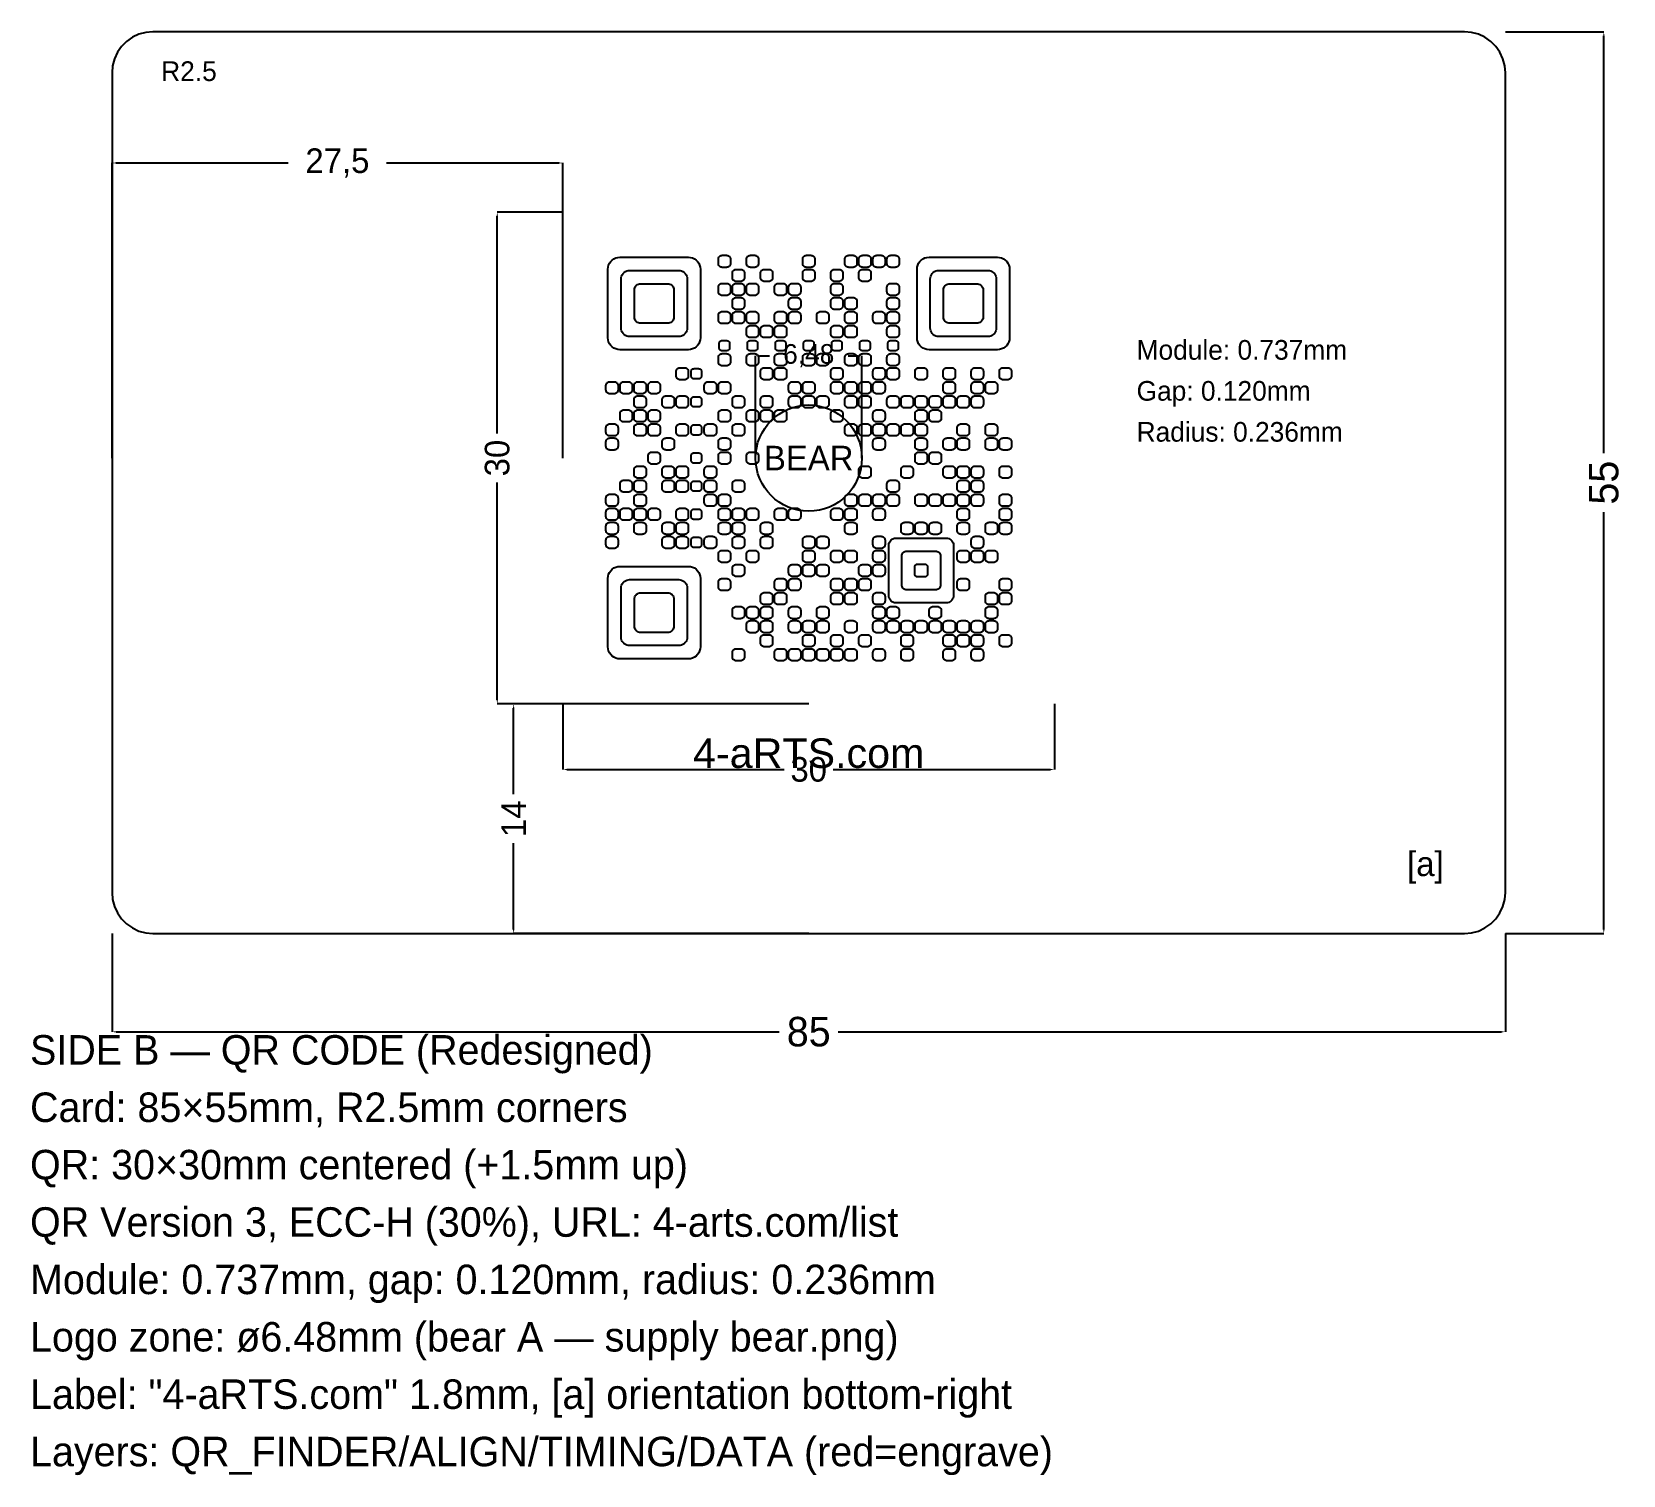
# Model space of a CAD drawing. Header units: metres. Extents: x -4.9 to 92.2, y -33 to 55.
import ezdxf
from ezdxf.enums import TextEntityAlignment as Align

# ---------------------------------------------------------------- set-up
doc = ezdxf.new("R2010")
doc.units = ezdxf.units.M
for name, color, linetype in [('CARD', 7, 'Continuous'), ('DIMS', 3, 'Continuous'), ('ENGRAVE', 1, 'Continuous'), ('NOTES', 5, 'Continuous'), ('QR_ALIGN', 1, 'Continuous'), ('QR_DATA', 1, 'Continuous'), ('QR_FINDER', 1, 'Continuous'), ('QR_LOGO', 5, 'Continuous'), ('QR_TIMING', 1, 'Continuous')]:
    doc.layers.add(name, color=color, linetype=linetype)
doc.styles.add('BRAND', font='Arial')
doc.dimstyles.get("Standard").update_dxf_attribs({"dimtxt": 2.5, "dimasz": 2.5, "dimexe": 1.25, "dimexo": 0.625, "dimtad": 1, "dimcen": 2.5, "dimazin": 3, "dimtfac": 1, "dimtmove": 0, "dimatfit": 3})

msp = doc.modelspace()

# ---------------------------------------------------------------- texts
at = {"layer": 'DIMS'}
for s, p in [('R2.5', (3, 52)), ('Module: 0.737mm', (62.5, 35)), ('Gap: 0.120mm', (62.5, 32.5)), ('Radius: 0.236mm', (62.5, 30))]:
    msp.add_text(s, height=1.2, dxfattribs=at).set_placement(p)
at = {"layer": 'ENGRAVE', "style": 'BRAND'}
msp.add_text('4-aRTS.com', height=1.8, dxfattribs=at).set_placement((42.5, 11), align=Align.MIDDLE_CENTER)
at = {"layer": 'ENGRAVE'}
msp.add_text('[a]', height=1.5, dxfattribs=at).set_placement((79, 3.5))
at = {"layer": 'NOTES'}
for s, p in [('SIDE B — QR CODE (Redesigned)', (-5, -8)), ('Card: 85×55mm, R2.5mm corners', (-5, -11.5)), ('QR: 30×30mm centered (+1.5mm up)', (-5, -15)), ('QR Version 3, ECC-H (30%), URL: 4-arts.com/list', (-5, -18.5)), ('Module: 0.737mm, gap: 0.120mm, radius: 0.236mm', (-5, -22)), ('Logo zone: ø6.48mm (bear A — supply bear.png)', (-5, -25.5)), ('Label: "4-aRTS.com" 1.8mm, [a] orientation bottom-right', (-5, -29)), ('Layers: QR_FINDER/ALIGN/TIMING/DATA (red=engrave)', (-5, -32.5))]:
    msp.add_text(s, height=1.8, dxfattribs=at).set_placement(p)
at = {"layer": 'QR_LOGO'}
msp.add_text('BEAR', height=1.5, dxfattribs=at).set_placement((42.5, 29), align=Align.MIDDLE_CENTER)

# ---------------------------------------------------------------- blocks, each defined once
blk = doc.blocks.new('_CLOSEDFILLED')
at = {"color": 0, "linetype": 'BYBLOCK'}
blk.add_solid([(-1, 0.16), (0, 0), (-1, -0.16)], dxfattribs=at)
blk = doc.blocks.new('*D1')
for p, q in [((0, 0), (0, -6)), ((85, 0), (85, -6)), ((0.25, -6), (40.7, -6)), ((44.3, -6), (84.75, -6))]:
    blk.add_line(p, q)
at = {"layer": 'Defpoints'}
for p in [(0, 0), (85, 0), (0, -6)]:
    blk.add_point(p, dxfattribs=at)
at = {"xscale": 0.25, "yscale": 0.25, "rotation": 180}
blk.add_blockref('_CLOSEDFILLED', (0, -6), dxfattribs=at)
at = {"xscale": 0.25, "yscale": 0.25}
blk.add_blockref('_CLOSEDFILLED', (85, -6), dxfattribs=at)
at = {"insert": (42.5, -6), "char_height": 1.8, "attachment_point": 5}
blk.add_mtext('85', dxfattribs=at)
blk = doc.blocks.new('*D2')
for p, q in [((85, 55), (91, 55)), ((91, 29.3), (91, 54.75)), ((91, 0.25), (91, 25.7)), ((85, 0), (91, 0))]:
    blk.add_line(p, q)
at = {"layer": 'Defpoints'}
for p in [(85, 55), (85, 0), (91, 0)]:
    blk.add_point(p, dxfattribs=at)
at = {"xscale": 0.25, "yscale": 0.25}
for p, rotation in [((91, 55), 90), ((91, 0), 270)]:
    blk.add_blockref('_CLOSEDFILLED', p, dxfattribs=dict(at, rotation=rotation))
at = {"insert": (91, 27.5), "char_height": 1.8, "attachment_point": 5, "rotation": 90}
blk.add_mtext('55', dxfattribs=at)
blk = doc.blocks.new('*D3')
for p, q in [((27.5, 14), (27.5, 10)), ((57.5, 14), (57.5, 10)), ((27.75, 10), (41, 10)), ((44, 10), (57.25, 10))]:
    blk.add_line(p, q)
at = {"layer": 'Defpoints'}
for p in [(27.5, 14), (57.5, 14), (27.5, 10)]:
    blk.add_point(p, dxfattribs=at)
at = {"xscale": 0.25, "yscale": 0.25, "rotation": 180}
blk.add_blockref('_CLOSEDFILLED', (27.5, 10), dxfattribs=at)
at = {"xscale": 0.25, "yscale": 0.25}
blk.add_blockref('_CLOSEDFILLED', (57.5, 10), dxfattribs=at)
at = {"insert": (42.5, 10), "char_height": 1.5, "attachment_point": 5}
blk.add_mtext('30', dxfattribs=at)
blk = doc.blocks.new('*D4')
for p, q in [((27.5, 44), (23.5, 44)), ((23.5, 30.5), (23.5, 43.75)), ((23.5, 14.25), (23.5, 27.5)), ((27.5, 14), (23.5, 14))]:
    blk.add_line(p, q)
at = {"layer": 'Defpoints'}
for p in [(27.5, 44), (23.5, 14), (27.5, 14)]:
    blk.add_point(p, dxfattribs=at)
at = {"xscale": 0.25, "yscale": 0.25}
for p, rotation in [((23.5, 44), 90), ((23.5, 14), 270)]:
    blk.add_blockref('_CLOSEDFILLED', p, dxfattribs=dict(at, rotation=rotation))
at = {"insert": (23.5, 29), "char_height": 1.5, "attachment_point": 5, "rotation": 90}
blk.add_mtext('30', dxfattribs=at)
blk = doc.blocks.new('*D5')
for p, q in [((0, 29), (0, 47)), ((0.25, 47), (10.75, 47)), ((16.75, 47), (27.25, 47)), ((27.5, 29), (27.5, 47))]:
    blk.add_line(p, q)
at = {"layer": 'Defpoints'}
for p in [(0, 47), (0, 29), (27.5, 29)]:
    blk.add_point(p, dxfattribs=at)
at = {"xscale": 0.25, "yscale": 0.25, "rotation": 180}
blk.add_blockref('_CLOSEDFILLED', (0, 47), dxfattribs=at)
at = {"xscale": 0.25, "yscale": 0.25}
blk.add_blockref('_CLOSEDFILLED', (27.5, 47), dxfattribs=at)
at = {"insert": (13.75, 47), "char_height": 1.5, "attachment_point": 5}
blk.add_mtext('27,5', dxfattribs=at)
blk = doc.blocks.new('*D6')
for p, q in [((42.5, 14), (24.5, 14)), ((24.5, 8.5), (24.5, 13.75)), ((24.5, 0.25), (24.5, 5.5)), ((42.5, 0), (24.5, 0))]:
    blk.add_line(p, q)
at = {"layer": 'Defpoints'}
for p in [(42.5, 14), (24.5, 0), (42.5, 0)]:
    blk.add_point(p, dxfattribs=at)
at = {"xscale": 0.25, "yscale": 0.25}
for p, rotation in [((24.5, 14), 90), ((24.5, 0), 270)]:
    blk.add_blockref('_CLOSEDFILLED', p, dxfattribs=dict(at, rotation=rotation))
at = {"insert": (24.5, 7), "char_height": 1.5, "attachment_point": 5, "rotation": 90}
blk.add_mtext('14', dxfattribs=at)
blk = doc.blocks.new('*D7')
for p, q in [((39.26, 29), (39.26, 35.24)), ((39.51, 35.24), (40.1, 35.24)), ((44.9, 35.24), (45.49, 35.24)), ((45.74, 29), (45.74, 35.24))]:
    blk.add_line(p, q)
at = {"layer": 'Defpoints'}
for p in [(39.26, 35.24), (39.26, 29), (45.74, 29)]:
    blk.add_point(p, dxfattribs=at)
at = {"xscale": 0.25, "yscale": 0.25, "rotation": 180}
blk.add_blockref('_CLOSEDFILLED', (39.26, 35.24), dxfattribs=at)
at = {"xscale": 0.25, "yscale": 0.25}
blk.add_blockref('_CLOSEDFILLED', (45.74, 35.24), dxfattribs=at)
at = {"insert": (42.5, 35.24), "char_height": 1.2, "attachment_point": 5}
blk.add_mtext('6,48', dxfattribs=at)

# ---------------------------------------------------------------- dimensions: what is measured, and where the dimension line sits
for base, p1, p2, override, picture, middle in [((91, 0), (85, 0), (85, 55), {"dimtxt": 1.8}, '*D2', (91, 27.5)), ((23.5, 14), (27.5, 14), (27.5, 44), {"dimtxt": 1.5}, '*D4', (23.5, 29)), ((24.5, 0), (42.5, 0), (42.5, 14), {"dimtxt": 1.5}, '*D6', (24.5, 7))]:
    dim = msp.add_linear_dim(base=base, p1=p1, p2=p2, angle=90, dimstyle='Standard', override=override)
    dim.commit()
    dim.dimension.update_dxf_attribs({"geometry": picture, "text_midpoint": middle})
for base, p1, p2, override, picture, middle in [((0, 47), (0, 29), (27.5, 29), {"dimtxt": 1.5}, '*D5', (13.75, 47)), ((39.26, 35.24), (39.26, 29), (45.74, 29), {"dimtxt": 1.2}, '*D7', (42.5, 35.24)), ((27.5, 10), (27.5, 14), (57.5, 14), {"dimtxt": 1.5}, '*D3', (42.5, 10)), ((0, -6), (0, 0), (85, 0), {"dimtxt": 1.8}, '*D1', (42.5, -6))]:
    dim = msp.add_linear_dim(base=base, p1=p1, p2=p2, dimstyle='Standard', override=override)
    dim.commit()
    dim.dimension.update_dxf_attribs({"geometry": picture, "text_midpoint": middle})

# ---------------------------------------------------------------- linework, layer by layer
at = {"layer": 'CARD'}
msp.add_lwpolyline([(0, 2.5), (0.038, 2.066), (0.151, 1.645), (0.335, 1.25), (0.585, 0.893), (0.893, 0.585), (1.25, 0.335), (1.645, 0.151), (2.066, 0.038), (2.5, 0), (82.5, 0), (82.934, 0.038), (83.355, 0.151), (83.75, 0.335), (84.107, 0.585), (84.415, 0.893), (84.665, 1.25), (84.849, 1.645), (84.962, 2.066), (85, 2.5), (85, 52.5), (84.962, 52.934), (84.849, 53.355), (84.665, 53.75), (84.415, 54.107), (84.107, 54.415), (83.75, 54.665), (83.355, 54.849), (82.934, 54.962), (82.5, 55), (2.5, 55), (2.066, 54.962), (1.645, 54.849), (1.25, 54.665), (0.893, 54.415), (0.585, 54.107), (0.335, 53.75), (0.151, 53.355), (0.038, 52.934), (0, 52.5)], close=True, dxfattribs=at)
at = {"layer": 'QR_ALIGN'}
for points in [[(50.9, 24.114), (50.974, 24.108), (51.047, 24.088), (51.114, 24.057), (51.175, 24.014), (51.228, 23.961), (51.271, 23.9), (51.303, 23.832), (51.322, 23.76), (51.329, 23.686), (51.329, 20.6), (51.322, 20.526), (51.303, 20.453), (51.271, 20.386), (51.228, 20.325), (51.175, 20.272), (51.114, 20.229), (51.047, 20.197), (50.974, 20.178), (50.9, 20.171), (47.814, 20.171), (47.74, 20.178), (47.668, 20.197), (47.6, 20.229), (47.539, 20.272), (47.486, 20.325), (47.443, 20.386), (47.412, 20.453), (47.392, 20.526), (47.386, 20.6), (47.386, 23.686), (47.392, 23.76), (47.412, 23.832), (47.443, 23.9), (47.486, 23.961), (47.539, 24.014), (47.6, 24.057), (47.668, 24.088), (47.74, 24.108), (47.814, 24.114)], [(50.24, 23.326), (50.292, 23.321), (50.343, 23.308), (50.39, 23.286), (50.433, 23.256), (50.47, 23.219), (50.5, 23.176), (50.522, 23.128), (50.535, 23.078), (50.54, 23.026), (50.54, 21.26), (50.535, 21.208), (50.522, 21.157), (50.5, 21.11), (50.47, 21.067), (50.433, 21.03), (50.39, 21), (50.343, 20.978), (50.292, 20.965), (50.24, 20.96), (48.474, 20.96), (48.422, 20.965), (48.372, 20.978), (48.324, 21), (48.281, 21.03), (48.244, 21.067), (48.214, 21.11), (48.192, 21.157), (48.179, 21.208), (48.174, 21.26), (48.174, 23.026), (48.179, 23.078), (48.192, 23.128), (48.214, 23.176), (48.244, 23.219), (48.281, 23.256), (48.324, 23.286), (48.372, 23.308), (48.422, 23.321), (48.474, 23.326)], [(49.58, 22.537), (49.61, 22.535), (49.639, 22.527), (49.666, 22.514), (49.69, 22.497), (49.711, 22.476), (49.728, 22.451), (49.741, 22.424), (49.749, 22.395), (49.751, 22.366), (49.751, 21.92), (49.749, 21.89), (49.741, 21.861), (49.728, 21.834), (49.711, 21.81), (49.69, 21.789), (49.666, 21.772), (49.639, 21.759), (49.61, 21.751), (49.58, 21.749), (49.134, 21.749), (49.105, 21.751), (49.076, 21.759), (49.049, 21.772), (49.024, 21.789), (49.003, 21.81), (48.986, 21.834), (48.973, 21.861), (48.965, 21.89), (48.963, 21.92), (48.963, 22.366), (48.965, 22.395), (48.973, 22.424), (48.986, 22.451), (49.003, 22.476), (49.024, 22.497), (49.049, 22.514), (49.076, 22.527), (49.105, 22.535), (49.134, 22.537)]]:
    msp.add_lwpolyline(points, close=True, dxfattribs=at)
at = {"layer": 'QR_DATA'}
for points in [[(37.49, 41.369), (37.531, 41.365), (37.571, 41.354), (37.608, 41.337), (37.641, 41.313), (37.671, 41.284), (37.694, 41.251), (37.711, 41.213), (37.722, 41.174), (37.726, 41.133), (37.726, 40.867), (37.722, 40.826), (37.711, 40.787), (37.694, 40.749), (37.671, 40.716), (37.641, 40.687), (37.608, 40.663), (37.571, 40.646), (37.531, 40.635), (37.49, 40.631), (37.224, 40.631), (37.183, 40.635), (37.144, 40.646), (37.107, 40.663), (37.073, 40.687), (37.044, 40.716), (37.02, 40.749), (37.003, 40.787), (36.992, 40.826), (36.989, 40.867), (36.989, 41.133), (36.992, 41.174), (37.003, 41.213), (37.02, 41.251), (37.044, 41.284), (37.073, 41.313), (37.107, 41.337), (37.144, 41.354), (37.183, 41.365), (37.224, 41.369)], [(39.204, 41.369), (39.245, 41.365), (39.285, 41.354), (39.322, 41.337), (39.356, 41.313), (39.385, 41.284), (39.408, 41.251), (39.426, 41.213), (39.436, 41.174), (39.44, 41.133), (39.44, 40.867), (39.436, 40.826), (39.426, 40.787), (39.408, 40.749), (39.385, 40.716), (39.356, 40.687), (39.322, 40.663), (39.285, 40.646), (39.245, 40.635), (39.204, 40.631), (38.939, 40.631), (38.898, 40.635), (38.858, 40.646), (38.821, 40.663), (38.787, 40.687), (38.758, 40.716), (38.734, 40.749), (38.717, 40.787), (38.706, 40.826), (38.703, 40.867), (38.703, 41.133), (38.706, 41.174), (38.717, 41.213), (38.734, 41.251), (38.758, 41.284), (38.787, 41.313), (38.821, 41.337), (38.858, 41.354), (38.898, 41.365), (38.939, 41.369)], [(42.633, 41.369), (42.674, 41.365), (42.713, 41.354), (42.751, 41.337), (42.784, 41.313), (42.813, 41.284), (42.837, 41.251), (42.854, 41.213), (42.865, 41.174), (42.869, 41.133), (42.869, 40.867), (42.865, 40.826), (42.854, 40.787), (42.837, 40.749), (42.813, 40.716), (42.784, 40.687), (42.751, 40.663), (42.713, 40.646), (42.674, 40.635), (42.633, 40.631), (42.367, 40.631), (42.326, 40.635), (42.287, 40.646), (42.249, 40.663), (42.216, 40.687), (42.187, 40.716), (42.163, 40.749), (42.146, 40.787), (42.135, 40.826), (42.131, 40.867), (42.131, 41.133), (42.135, 41.174), (42.146, 41.213), (42.163, 41.251), (42.187, 41.284), (42.216, 41.313), (42.249, 41.337), (42.287, 41.354), (42.326, 41.365), (42.367, 41.369)], [(45.204, 41.369), (45.245, 41.365), (45.285, 41.354), (45.322, 41.337), (45.356, 41.313), (45.385, 41.284), (45.408, 41.251), (45.426, 41.213), (45.436, 41.174), (45.44, 41.133), (45.44, 40.867), (45.436, 40.826), (45.426, 40.787), (45.408, 40.749), (45.385, 40.716), (45.356, 40.687), (45.322, 40.663), (45.285, 40.646), (45.245, 40.635), (45.204, 40.631), (44.939, 40.631), (44.898, 40.635), (44.858, 40.646), (44.821, 40.663), (44.787, 40.687), (44.758, 40.716), (44.734, 40.749), (44.717, 40.787), (44.706, 40.826), (44.703, 40.867), (44.703, 41.133), (44.706, 41.174), (44.717, 41.213), (44.734, 41.251), (44.758, 41.284), (44.787, 41.313), (44.821, 41.337), (44.858, 41.354), (44.898, 41.365), (44.939, 41.369)], [(46.061, 41.369), (46.102, 41.365), (46.142, 41.354), (46.179, 41.337), (46.213, 41.313), (46.242, 41.284), (46.266, 41.251), (46.283, 41.213), (46.294, 41.174), (46.297, 41.133), (46.297, 40.867), (46.294, 40.826), (46.283, 40.787), (46.266, 40.749), (46.242, 40.716), (46.213, 40.687), (46.179, 40.663), (46.142, 40.646), (46.102, 40.635), (46.061, 40.631), (45.796, 40.631), (45.755, 40.635), (45.715, 40.646), (45.678, 40.663), (45.644, 40.687), (45.615, 40.716), (45.592, 40.749), (45.574, 40.787), (45.564, 40.826), (45.56, 40.867), (45.56, 41.133), (45.564, 41.174), (45.574, 41.213), (45.592, 41.251), (45.615, 41.284), (45.644, 41.313), (45.678, 41.337), (45.715, 41.354), (45.755, 41.365), (45.796, 41.369)], [(46.918, 41.369), (46.959, 41.365), (46.999, 41.354), (47.036, 41.337), (47.07, 41.313), (47.099, 41.284), (47.123, 41.251), (47.14, 41.213), (47.151, 41.174), (47.154, 41.133), (47.154, 40.867), (47.151, 40.826), (47.14, 40.787), (47.123, 40.749), (47.099, 40.716), (47.07, 40.687), (47.036, 40.663), (46.999, 40.646), (46.959, 40.635), (46.918, 40.631), (46.653, 40.631), (46.612, 40.635), (46.572, 40.646), (46.535, 40.663), (46.501, 40.687), (46.472, 40.716), (46.449, 40.749), (46.431, 40.787), (46.421, 40.826), (46.417, 40.867), (46.417, 41.133), (46.421, 41.174), (46.431, 41.213), (46.449, 41.251), (46.472, 41.284), (46.501, 41.313), (46.535, 41.337), (46.572, 41.354), (46.612, 41.365), (46.653, 41.369)], [(47.776, 41.369), (47.817, 41.365), (47.856, 41.354), (47.893, 41.337), (47.927, 41.313), (47.956, 41.284), (47.98, 41.251), (47.997, 41.213), (48.008, 41.174), (48.011, 41.133), (48.011, 40.867), (48.008, 40.826), (47.997, 40.787), (47.98, 40.749), (47.956, 40.716), (47.927, 40.687), (47.893, 40.663), (47.856, 40.646), (47.817, 40.635), (47.776, 40.631), (47.51, 40.631), (47.469, 40.635), (47.429, 40.646), (47.392, 40.663), (47.359, 40.687), (47.329, 40.716), (47.306, 40.749), (47.289, 40.787), (47.278, 40.826), (47.274, 40.867), (47.274, 41.133), (47.278, 41.174), (47.289, 41.213), (47.306, 41.251), (47.329, 41.284), (47.359, 41.313), (47.392, 41.337), (47.429, 41.354), (47.469, 41.365), (47.51, 41.369)], [(38.347, 40.511), (38.388, 40.508), (38.428, 40.497), (38.465, 40.48), (38.499, 40.456), (38.528, 40.427), (38.551, 40.393), (38.569, 40.356), (38.579, 40.317), (38.583, 40.276), (38.583, 40.01), (38.579, 39.969), (38.569, 39.929), (38.551, 39.892), (38.528, 39.859), (38.499, 39.829), (38.465, 39.806), (38.428, 39.789), (38.388, 39.778), (38.347, 39.774), (38.082, 39.774), (38.041, 39.778), (38.001, 39.789), (37.964, 39.806), (37.93, 39.829), (37.901, 39.859), (37.877, 39.892), (37.86, 39.929), (37.849, 39.969), (37.846, 40.01), (37.846, 40.276), (37.849, 40.317), (37.86, 40.356), (37.877, 40.393), (37.901, 40.427), (37.93, 40.456), (37.964, 40.48), (38.001, 40.497), (38.041, 40.508), (38.082, 40.511)], [(40.061, 40.511), (40.102, 40.508), (40.142, 40.497), (40.179, 40.48), (40.213, 40.456), (40.242, 40.427), (40.266, 40.393), (40.283, 40.356), (40.294, 40.317), (40.297, 40.276), (40.297, 40.01), (40.294, 39.969), (40.283, 39.929), (40.266, 39.892), (40.242, 39.859), (40.213, 39.829), (40.179, 39.806), (40.142, 39.789), (40.102, 39.778), (40.061, 39.774), (39.796, 39.774), (39.755, 39.778), (39.715, 39.789), (39.678, 39.806), (39.644, 39.829), (39.615, 39.859), (39.592, 39.892), (39.574, 39.929), (39.564, 39.969), (39.56, 40.01), (39.56, 40.276), (39.564, 40.317), (39.574, 40.356), (39.592, 40.393), (39.615, 40.427), (39.644, 40.456), (39.678, 40.48), (39.715, 40.497), (39.755, 40.508), (39.796, 40.511)], [(42.633, 40.511), (42.674, 40.508), (42.713, 40.497), (42.751, 40.48), (42.784, 40.456), (42.813, 40.427), (42.837, 40.393), (42.854, 40.356), (42.865, 40.317), (42.869, 40.276), (42.869, 40.01), (42.865, 39.969), (42.854, 39.929), (42.837, 39.892), (42.813, 39.859), (42.784, 39.829), (42.751, 39.806), (42.713, 39.789), (42.674, 39.778), (42.633, 39.774), (42.367, 39.774), (42.326, 39.778), (42.287, 39.789), (42.249, 39.806), (42.216, 39.829), (42.187, 39.859), (42.163, 39.892), (42.146, 39.929), (42.135, 39.969), (42.131, 40.01), (42.131, 40.276), (42.135, 40.317), (42.146, 40.356), (42.163, 40.393), (42.187, 40.427), (42.216, 40.456), (42.249, 40.48), (42.287, 40.497), (42.326, 40.508), (42.367, 40.511)], [(44.347, 40.511), (44.388, 40.508), (44.428, 40.497), (44.465, 40.48), (44.499, 40.456), (44.528, 40.427), (44.551, 40.393), (44.569, 40.356), (44.579, 40.317), (44.583, 40.276), (44.583, 40.01), (44.579, 39.969), (44.569, 39.929), (44.551, 39.892), (44.528, 39.859), (44.499, 39.829), (44.465, 39.806), (44.428, 39.789), (44.388, 39.778), (44.347, 39.774), (44.082, 39.774), (44.041, 39.778), (44.001, 39.789), (43.964, 39.806), (43.93, 39.829), (43.901, 39.859), (43.877, 39.892), (43.86, 39.929), (43.849, 39.969), (43.846, 40.01), (43.846, 40.276), (43.849, 40.317), (43.86, 40.356), (43.877, 40.393), (43.901, 40.427), (43.93, 40.456), (43.964, 40.48), (44.001, 40.497), (44.041, 40.508), (44.082, 40.511)], [(46.061, 40.511), (46.102, 40.508), (46.142, 40.497), (46.179, 40.48), (46.213, 40.456), (46.242, 40.427), (46.266, 40.393), (46.283, 40.356), (46.294, 40.317), (46.297, 40.276), (46.297, 40.01), (46.294, 39.969), (46.283, 39.929), (46.266, 39.892), (46.242, 39.859), (46.213, 39.829), (46.179, 39.806), (46.142, 39.789), (46.102, 39.778), (46.061, 39.774), (45.796, 39.774), (45.755, 39.778), (45.715, 39.789), (45.678, 39.806), (45.644, 39.829), (45.615, 39.859), (45.592, 39.892), (45.574, 39.929), (45.564, 39.969), (45.56, 40.01), (45.56, 40.276), (45.564, 40.317), (45.574, 40.356), (45.592, 40.393), (45.615, 40.427), (45.644, 40.456), (45.678, 40.48), (45.715, 40.497), (45.755, 40.508), (45.796, 40.511)], [(37.49, 39.654), (37.531, 39.651), (37.571, 39.64), (37.608, 39.623), (37.641, 39.599), (37.671, 39.57), (37.694, 39.536), (37.711, 39.499), (37.722, 39.459), (37.726, 39.418), (37.726, 39.153), (37.722, 39.112), (37.711, 39.072), (37.694, 39.035), (37.671, 39.001), (37.641, 38.972), (37.608, 38.949), (37.571, 38.931), (37.531, 38.921), (37.49, 38.917), (37.224, 38.917), (37.183, 38.921), (37.144, 38.931), (37.107, 38.949), (37.073, 38.972), (37.044, 39.001), (37.02, 39.035), (37.003, 39.072), (36.992, 39.112), (36.989, 39.153), (36.989, 39.418), (36.992, 39.459), (37.003, 39.499), (37.02, 39.536), (37.044, 39.57), (37.073, 39.599), (37.107, 39.623), (37.144, 39.64), (37.183, 39.651), (37.224, 39.654)], [(38.347, 39.654), (38.388, 39.651), (38.428, 39.64), (38.465, 39.623), (38.499, 39.599), (38.528, 39.57), (38.551, 39.536), (38.569, 39.499), (38.579, 39.459), (38.583, 39.418), (38.583, 39.153), (38.579, 39.112), (38.569, 39.072), (38.551, 39.035), (38.528, 39.001), (38.499, 38.972), (38.465, 38.949), (38.428, 38.931), (38.388, 38.921), (38.347, 38.917), (38.082, 38.917), (38.041, 38.921), (38.001, 38.931), (37.964, 38.949), (37.93, 38.972), (37.901, 39.001), (37.877, 39.035), (37.86, 39.072), (37.849, 39.112), (37.846, 39.153), (37.846, 39.418), (37.849, 39.459), (37.86, 39.499), (37.877, 39.536), (37.901, 39.57), (37.93, 39.599), (37.964, 39.623), (38.001, 39.64), (38.041, 39.651), (38.082, 39.654)], [(39.204, 39.654), (39.245, 39.651), (39.285, 39.64), (39.322, 39.623), (39.356, 39.599), (39.385, 39.57), (39.408, 39.536), (39.426, 39.499), (39.436, 39.459), (39.44, 39.418), (39.44, 39.153), (39.436, 39.112), (39.426, 39.072), (39.408, 39.035), (39.385, 39.001), (39.356, 38.972), (39.322, 38.949), (39.285, 38.931), (39.245, 38.921), (39.204, 38.917), (38.939, 38.917), (38.898, 38.921), (38.858, 38.931), (38.821, 38.949), (38.787, 38.972), (38.758, 39.001), (38.734, 39.035), (38.717, 39.072), (38.706, 39.112), (38.703, 39.153), (38.703, 39.418), (38.706, 39.459), (38.717, 39.499), (38.734, 39.536), (38.758, 39.57), (38.787, 39.599), (38.821, 39.623), (38.858, 39.64), (38.898, 39.651), (38.939, 39.654)], [(40.918, 39.654), (40.959, 39.651), (40.999, 39.64), (41.036, 39.623), (41.07, 39.599), (41.099, 39.57), (41.123, 39.536), (41.14, 39.499), (41.151, 39.459), (41.154, 39.418), (41.154, 39.153), (41.151, 39.112), (41.14, 39.072), (41.123, 39.035), (41.099, 39.001), (41.07, 38.972), (41.036, 38.949), (40.999, 38.931), (40.959, 38.921), (40.918, 38.917), (40.653, 38.917), (40.612, 38.921), (40.572, 38.931), (40.535, 38.949), (40.501, 38.972), (40.472, 39.001), (40.449, 39.035), (40.431, 39.072), (40.421, 39.112), (40.417, 39.153), (40.417, 39.418), (40.421, 39.459), (40.431, 39.499), (40.449, 39.536), (40.472, 39.57), (40.501, 39.599), (40.535, 39.623), (40.572, 39.64), (40.612, 39.651), (40.653, 39.654)], [(41.776, 39.654), (41.817, 39.651), (41.856, 39.64), (41.893, 39.623), (41.927, 39.599), (41.956, 39.57), (41.98, 39.536), (41.997, 39.499), (42.008, 39.459), (42.011, 39.418), (42.011, 39.153), (42.008, 39.112), (41.997, 39.072), (41.98, 39.035), (41.956, 39.001), (41.927, 38.972), (41.893, 38.949), (41.856, 38.931), (41.817, 38.921), (41.776, 38.917), (41.51, 38.917), (41.469, 38.921), (41.429, 38.931), (41.392, 38.949), (41.359, 38.972), (41.329, 39.001), (41.306, 39.035), (41.289, 39.072), (41.278, 39.112), (41.274, 39.153), (41.274, 39.418), (41.278, 39.459), (41.289, 39.499), (41.306, 39.536), (41.329, 39.57), (41.359, 39.599), (41.392, 39.623), (41.429, 39.64), (41.469, 39.651), (41.51, 39.654)], [(44.347, 39.654), (44.388, 39.651), (44.428, 39.64), (44.465, 39.623), (44.499, 39.599), (44.528, 39.57), (44.551, 39.536), (44.569, 39.499), (44.579, 39.459), (44.583, 39.418), (44.583, 39.153), (44.579, 39.112), (44.569, 39.072), (44.551, 39.035), (44.528, 39.001), (44.499, 38.972), (44.465, 38.949), (44.428, 38.931), (44.388, 38.921), (44.347, 38.917), (44.082, 38.917), (44.041, 38.921), (44.001, 38.931), (43.964, 38.949), (43.93, 38.972), (43.901, 39.001), (43.877, 39.035), (43.86, 39.072), (43.849, 39.112), (43.846, 39.153), (43.846, 39.418), (43.849, 39.459), (43.86, 39.499), (43.877, 39.536), (43.901, 39.57), (43.93, 39.599), (43.964, 39.623), (44.001, 39.64), (44.041, 39.651), (44.082, 39.654)], [(47.776, 39.654), (47.817, 39.651), (47.856, 39.64), (47.893, 39.623), (47.927, 39.599), (47.956, 39.57), (47.98, 39.536), (47.997, 39.499), (48.008, 39.459), (48.011, 39.418), (48.011, 39.153), (48.008, 39.112), (47.997, 39.072), (47.98, 39.035), (47.956, 39.001), (47.927, 38.972), (47.893, 38.949), (47.856, 38.931), (47.817, 38.921), (47.776, 38.917), (47.51, 38.917), (47.469, 38.921), (47.429, 38.931), (47.392, 38.949), (47.359, 38.972), (47.329, 39.001), (47.306, 39.035), (47.289, 39.072), (47.278, 39.112), (47.274, 39.153), (47.274, 39.418), (47.278, 39.459), (47.289, 39.499), (47.306, 39.536), (47.329, 39.57), (47.359, 39.599), (47.392, 39.623), (47.429, 39.64), (47.469, 39.651), (47.51, 39.654)], [(37.49, 37.94), (37.531, 37.936), (37.571, 37.926), (37.608, 37.908), (37.641, 37.885), (37.671, 37.856), (37.694, 37.822), (37.711, 37.785), (37.722, 37.745), (37.726, 37.704), (37.726, 37.439), (37.722, 37.398), (37.711, 37.358), (37.694, 37.321), (37.671, 37.287), (37.641, 37.258), (37.608, 37.234), (37.571, 37.217), (37.531, 37.206), (37.49, 37.203), (37.224, 37.203), (37.183, 37.206), (37.144, 37.217), (37.107, 37.234), (37.073, 37.258), (37.044, 37.287), (37.02, 37.321), (37.003, 37.358), (36.992, 37.398), (36.989, 37.439), (36.989, 37.704), (36.992, 37.745), (37.003, 37.785), (37.02, 37.822), (37.044, 37.856), (37.073, 37.885), (37.107, 37.908), (37.144, 37.926), (37.183, 37.936), (37.224, 37.94)], [(38.347, 38.797), (38.388, 38.794), (38.428, 38.783), (38.465, 38.766), (38.499, 38.742), (38.528, 38.713), (38.551, 38.679), (38.569, 38.642), (38.579, 38.602), (38.583, 38.561), (38.583, 38.296), (38.579, 38.255), (38.569, 38.215), (38.551, 38.178), (38.528, 38.144), (38.499, 38.115), (38.465, 38.092), (38.428, 38.074), (38.388, 38.064), (38.347, 38.06), (38.082, 38.06), (38.041, 38.064), (38.001, 38.074), (37.964, 38.092), (37.93, 38.115), (37.901, 38.144), (37.877, 38.178), (37.86, 38.215), (37.849, 38.255), (37.846, 38.296), (37.846, 38.561), (37.849, 38.602), (37.86, 38.642), (37.877, 38.679), (37.901, 38.713), (37.93, 38.742), (37.964, 38.766), (38.001, 38.783), (38.041, 38.794), (38.082, 38.797)], [(38.347, 37.94), (38.388, 37.936), (38.428, 37.926), (38.465, 37.908), (38.499, 37.885), (38.528, 37.856), (38.551, 37.822), (38.569, 37.785), (38.579, 37.745), (38.583, 37.704), (38.583, 37.439), (38.579, 37.398), (38.569, 37.358), (38.551, 37.321), (38.528, 37.287), (38.499, 37.258), (38.465, 37.234), (38.428, 37.217), (38.388, 37.206), (38.347, 37.203), (38.082, 37.203), (38.041, 37.206), (38.001, 37.217), (37.964, 37.234), (37.93, 37.258), (37.901, 37.287), (37.877, 37.321), (37.86, 37.358), (37.849, 37.398), (37.846, 37.439), (37.846, 37.704), (37.849, 37.745), (37.86, 37.785), (37.877, 37.822), (37.901, 37.856), (37.93, 37.885), (37.964, 37.908), (38.001, 37.926), (38.041, 37.936), (38.082, 37.94)], [(39.204, 37.94), (39.245, 37.936), (39.285, 37.926), (39.322, 37.908), (39.356, 37.885), (39.385, 37.856), (39.408, 37.822), (39.426, 37.785), (39.436, 37.745), (39.44, 37.704), (39.44, 37.439), (39.436, 37.398), (39.426, 37.358), (39.408, 37.321), (39.385, 37.287), (39.356, 37.258), (39.322, 37.234), (39.285, 37.217), (39.245, 37.206), (39.204, 37.203), (38.939, 37.203), (38.898, 37.206), (38.858, 37.217), (38.821, 37.234), (38.787, 37.258), (38.758, 37.287), (38.734, 37.321), (38.717, 37.358), (38.706, 37.398), (38.703, 37.439), (38.703, 37.704), (38.706, 37.745), (38.717, 37.785), (38.734, 37.822), (38.758, 37.856), (38.787, 37.885), (38.821, 37.908), (38.858, 37.926), (38.898, 37.936), (38.939, 37.94)], [(40.918, 37.94), (40.959, 37.936), (40.999, 37.926), (41.036, 37.908), (41.07, 37.885), (41.099, 37.856), (41.123, 37.822), (41.14, 37.785), (41.151, 37.745), (41.154, 37.704), (41.154, 37.439), (41.151, 37.398), (41.14, 37.358), (41.123, 37.321), (41.099, 37.287), (41.07, 37.258), (41.036, 37.234), (40.999, 37.217), (40.959, 37.206), (40.918, 37.203), (40.653, 37.203), (40.612, 37.206), (40.572, 37.217), (40.535, 37.234), (40.501, 37.258), (40.472, 37.287), (40.449, 37.321), (40.431, 37.358), (40.421, 37.398), (40.417, 37.439), (40.417, 37.704), (40.421, 37.745), (40.431, 37.785), (40.449, 37.822), (40.472, 37.856), (40.501, 37.885), (40.535, 37.908), (40.572, 37.926), (40.612, 37.936), (40.653, 37.94)], [(41.776, 38.797), (41.817, 38.794), (41.856, 38.783), (41.893, 38.766), (41.927, 38.742), (41.956, 38.713), (41.98, 38.679), (41.997, 38.642), (42.008, 38.602), (42.011, 38.561), (42.011, 38.296), (42.008, 38.255), (41.997, 38.215), (41.98, 38.178), (41.956, 38.144), (41.927, 38.115), (41.893, 38.092), (41.856, 38.074), (41.817, 38.064), (41.776, 38.06), (41.51, 38.06), (41.469, 38.064), (41.429, 38.074), (41.392, 38.092), (41.359, 38.115), (41.329, 38.144), (41.306, 38.178), (41.289, 38.215), (41.278, 38.255), (41.274, 38.296), (41.274, 38.561), (41.278, 38.602), (41.289, 38.642), (41.306, 38.679), (41.329, 38.713), (41.359, 38.742), (41.392, 38.766), (41.429, 38.783), (41.469, 38.794), (41.51, 38.797)], [(41.776, 37.94), (41.817, 37.936), (41.856, 37.926), (41.893, 37.908), (41.927, 37.885), (41.956, 37.856), (41.98, 37.822), (41.997, 37.785), (42.008, 37.745), (42.011, 37.704), (42.011, 37.439), (42.008, 37.398), (41.997, 37.358), (41.98, 37.321), (41.956, 37.287), (41.927, 37.258), (41.893, 37.234), (41.856, 37.217), (41.817, 37.206), (41.776, 37.203), (41.51, 37.203), (41.469, 37.206), (41.429, 37.217), (41.392, 37.234), (41.359, 37.258), (41.329, 37.287), (41.306, 37.321), (41.289, 37.358), (41.278, 37.398), (41.274, 37.439), (41.274, 37.704), (41.278, 37.745), (41.289, 37.785), (41.306, 37.822), (41.329, 37.856), (41.359, 37.885), (41.392, 37.908), (41.429, 37.926), (41.469, 37.936), (41.51, 37.94)], [(43.49, 37.94), (43.531, 37.936), (43.571, 37.926), (43.608, 37.908), (43.641, 37.885), (43.671, 37.856), (43.694, 37.822), (43.711, 37.785), (43.722, 37.745), (43.726, 37.704), (43.726, 37.439), (43.722, 37.398), (43.711, 37.358), (43.694, 37.321), (43.671, 37.287), (43.641, 37.258), (43.608, 37.234), (43.571, 37.217), (43.531, 37.206), (43.49, 37.203), (43.224, 37.203), (43.183, 37.206), (43.144, 37.217), (43.107, 37.234), (43.073, 37.258), (43.044, 37.287), (43.02, 37.321), (43.003, 37.358), (42.992, 37.398), (42.989, 37.439), (42.989, 37.704), (42.992, 37.745), (43.003, 37.785), (43.02, 37.822), (43.044, 37.856), (43.073, 37.885), (43.107, 37.908), (43.144, 37.926), (43.183, 37.936), (43.224, 37.94)], [(44.347, 38.797), (44.388, 38.794), (44.428, 38.783), (44.465, 38.766), (44.499, 38.742), (44.528, 38.713), (44.551, 38.679), (44.569, 38.642), (44.579, 38.602), (44.583, 38.561), (44.583, 38.296), (44.579, 38.255), (44.569, 38.215), (44.551, 38.178), (44.528, 38.144), (44.499, 38.115), (44.465, 38.092), (44.428, 38.074), (44.388, 38.064), (44.347, 38.06), (44.082, 38.06), (44.041, 38.064), (44.001, 38.074), (43.964, 38.092), (43.93, 38.115), (43.901, 38.144), (43.877, 38.178), (43.86, 38.215), (43.849, 38.255), (43.846, 38.296), (43.846, 38.561), (43.849, 38.602), (43.86, 38.642), (43.877, 38.679), (43.901, 38.713), (43.93, 38.742), (43.964, 38.766), (44.001, 38.783), (44.041, 38.794), (44.082, 38.797)], [(45.204, 38.797), (45.245, 38.794), (45.285, 38.783), (45.322, 38.766), (45.356, 38.742), (45.385, 38.713), (45.408, 38.679), (45.426, 38.642), (45.436, 38.602), (45.44, 38.561), (45.44, 38.296), (45.436, 38.255), (45.426, 38.215), (45.408, 38.178), (45.385, 38.144), (45.356, 38.115), (45.322, 38.092), (45.285, 38.074), (45.245, 38.064), (45.204, 38.06), (44.939, 38.06), (44.898, 38.064), (44.858, 38.074), (44.821, 38.092), (44.787, 38.115), (44.758, 38.144), (44.734, 38.178), (44.717, 38.215), (44.706, 38.255), (44.703, 38.296), (44.703, 38.561), (44.706, 38.602), (44.717, 38.642), (44.734, 38.679), (44.758, 38.713), (44.787, 38.742), (44.821, 38.766), (44.858, 38.783), (44.898, 38.794), (44.939, 38.797)], [(45.204, 37.94), (45.245, 37.936), (45.285, 37.926), (45.322, 37.908), (45.356, 37.885), (45.385, 37.856), (45.408, 37.822), (45.426, 37.785), (45.436, 37.745), (45.44, 37.704), (45.44, 37.439), (45.436, 37.398), (45.426, 37.358), (45.408, 37.321), (45.385, 37.287), (45.356, 37.258), (45.322, 37.234), (45.285, 37.217), (45.245, 37.206), (45.204, 37.203), (44.939, 37.203), (44.898, 37.206), (44.858, 37.217), (44.821, 37.234), (44.787, 37.258), (44.758, 37.287), (44.734, 37.321), (44.717, 37.358), (44.706, 37.398), (44.703, 37.439), (44.703, 37.704), (44.706, 37.745), (44.717, 37.785), (44.734, 37.822), (44.758, 37.856), (44.787, 37.885), (44.821, 37.908), (44.858, 37.926), (44.898, 37.936), (44.939, 37.94)], [(46.918, 37.94), (46.959, 37.936), (46.999, 37.926), (47.036, 37.908), (47.07, 37.885), (47.099, 37.856), (47.123, 37.822), (47.14, 37.785), (47.151, 37.745), (47.154, 37.704), (47.154, 37.439), (47.151, 37.398), (47.14, 37.358), (47.123, 37.321), (47.099, 37.287), (47.07, 37.258), (47.036, 37.234), (46.999, 37.217), (46.959, 37.206), (46.918, 37.203), (46.653, 37.203), (46.612, 37.206), (46.572, 37.217), (46.535, 37.234), (46.501, 37.258), (46.472, 37.287), (46.449, 37.321), (46.431, 37.358), (46.421, 37.398), (46.417, 37.439), (46.417, 37.704), (46.421, 37.745), (46.431, 37.785), (46.449, 37.822), (46.472, 37.856), (46.501, 37.885), (46.535, 37.908), (46.572, 37.926), (46.612, 37.936), (46.653, 37.94)], [(47.776, 38.797), (47.817, 38.794), (47.856, 38.783), (47.893, 38.766), (47.927, 38.742), (47.956, 38.713), (47.98, 38.679), (47.997, 38.642), (48.008, 38.602), (48.011, 38.561), (48.011, 38.296), (48.008, 38.255), (47.997, 38.215), (47.98, 38.178), (47.956, 38.144), (47.927, 38.115), (47.893, 38.092), (47.856, 38.074), (47.817, 38.064), (47.776, 38.06), (47.51, 38.06), (47.469, 38.064), (47.429, 38.074), (47.392, 38.092), (47.359, 38.115), (47.329, 38.144), (47.306, 38.178), (47.289, 38.215), (47.278, 38.255), (47.274, 38.296), (47.274, 38.561), (47.278, 38.602), (47.289, 38.642), (47.306, 38.679), (47.329, 38.713), (47.359, 38.742), (47.392, 38.766), (47.429, 38.783), (47.469, 38.794), (47.51, 38.797)], [(47.776, 37.94), (47.817, 37.936), (47.856, 37.926), (47.893, 37.908), (47.927, 37.885), (47.956, 37.856), (47.98, 37.822), (47.997, 37.785), (48.008, 37.745), (48.011, 37.704), (48.011, 37.439), (48.008, 37.398), (47.997, 37.358), (47.98, 37.321), (47.956, 37.287), (47.927, 37.258), (47.893, 37.234), (47.856, 37.217), (47.817, 37.206), (47.776, 37.203), (47.51, 37.203), (47.469, 37.206), (47.429, 37.217), (47.392, 37.234), (47.359, 37.258), (47.329, 37.287), (47.306, 37.321), (47.289, 37.358), (47.278, 37.398), (47.274, 37.439), (47.274, 37.704), (47.278, 37.745), (47.289, 37.785), (47.306, 37.822), (47.329, 37.856), (47.359, 37.885), (47.392, 37.908), (47.429, 37.926), (47.469, 37.936), (47.51, 37.94)], [(39.204, 37.083), (39.245, 37.079), (39.285, 37.069), (39.322, 37.051), (39.356, 37.028), (39.385, 36.999), (39.408, 36.965), (39.426, 36.928), (39.436, 36.888), (39.44, 36.847), (39.44, 36.582), (39.436, 36.541), (39.426, 36.501), (39.408, 36.464), (39.385, 36.43), (39.356, 36.401), (39.322, 36.377), (39.285, 36.36), (39.245, 36.349), (39.204, 36.346), (38.939, 36.346), (38.898, 36.349), (38.858, 36.36), (38.821, 36.377), (38.787, 36.401), (38.758, 36.43), (38.734, 36.464), (38.717, 36.501), (38.706, 36.541), (38.703, 36.582), (38.703, 36.847), (38.706, 36.888), (38.717, 36.928), (38.734, 36.965), (38.758, 36.999), (38.787, 37.028), (38.821, 37.051), (38.858, 37.069), (38.898, 37.079), (38.939, 37.083)], [(40.061, 37.083), (40.102, 37.079), (40.142, 37.069), (40.179, 37.051), (40.213, 37.028), (40.242, 36.999), (40.266, 36.965), (40.283, 36.928), (40.294, 36.888), (40.297, 36.847), (40.297, 36.582), (40.294, 36.541), (40.283, 36.501), (40.266, 36.464), (40.242, 36.43), (40.213, 36.401), (40.179, 36.377), (40.142, 36.36), (40.102, 36.349), (40.061, 36.346), (39.796, 36.346), (39.755, 36.349), (39.715, 36.36), (39.678, 36.377), (39.644, 36.401), (39.615, 36.43), (39.592, 36.464), (39.574, 36.501), (39.564, 36.541), (39.56, 36.582), (39.56, 36.847), (39.564, 36.888), (39.574, 36.928), (39.592, 36.965), (39.615, 36.999), (39.644, 37.028), (39.678, 37.051), (39.715, 37.069), (39.755, 37.079), (39.796, 37.083)], [(40.918, 37.083), (40.959, 37.079), (40.999, 37.069), (41.036, 37.051), (41.07, 37.028), (41.099, 36.999), (41.123, 36.965), (41.14, 36.928), (41.151, 36.888), (41.154, 36.847), (41.154, 36.582), (41.151, 36.541), (41.14, 36.501), (41.123, 36.464), (41.099, 36.43), (41.07, 36.401), (41.036, 36.377), (40.999, 36.36), (40.959, 36.349), (40.918, 36.346), (40.653, 36.346), (40.612, 36.349), (40.572, 36.36), (40.535, 36.377), (40.501, 36.401), (40.472, 36.43), (40.449, 36.464), (40.431, 36.501), (40.421, 36.541), (40.417, 36.582), (40.417, 36.847), (40.421, 36.888), (40.431, 36.928), (40.449, 36.965), (40.472, 36.999), (40.501, 37.028), (40.535, 37.051), (40.572, 37.069), (40.612, 37.079), (40.653, 37.083)], [(44.347, 37.083), (44.388, 37.079), (44.428, 37.069), (44.465, 37.051), (44.499, 37.028), (44.528, 36.999), (44.551, 36.965), (44.569, 36.928), (44.579, 36.888), (44.583, 36.847), (44.583, 36.582), (44.579, 36.541), (44.569, 36.501), (44.551, 36.464), (44.528, 36.43), (44.499, 36.401), (44.465, 36.377), (44.428, 36.36), (44.388, 36.349), (44.347, 36.346), (44.082, 36.346), (44.041, 36.349), (44.001, 36.36), (43.964, 36.377), (43.93, 36.401), (43.901, 36.43), (43.877, 36.464), (43.86, 36.501), (43.849, 36.541), (43.846, 36.582), (43.846, 36.847), (43.849, 36.888), (43.86, 36.928), (43.877, 36.965), (43.901, 36.999), (43.93, 37.028), (43.964, 37.051), (44.001, 37.069), (44.041, 37.079), (44.082, 37.083)], [(45.204, 37.083), (45.245, 37.079), (45.285, 37.069), (45.322, 37.051), (45.356, 37.028), (45.385, 36.999), (45.408, 36.965), (45.426, 36.928), (45.436, 36.888), (45.44, 36.847), (45.44, 36.582), (45.436, 36.541), (45.426, 36.501), (45.408, 36.464), (45.385, 36.43), (45.356, 36.401), (45.322, 36.377), (45.285, 36.36), (45.245, 36.349), (45.204, 36.346), (44.939, 36.346), (44.898, 36.349), (44.858, 36.36), (44.821, 36.377), (44.787, 36.401), (44.758, 36.43), (44.734, 36.464), (44.717, 36.501), (44.706, 36.541), (44.703, 36.582), (44.703, 36.847), (44.706, 36.888), (44.717, 36.928), (44.734, 36.965), (44.758, 36.999), (44.787, 37.028), (44.821, 37.051), (44.858, 37.069), (44.898, 37.079), (44.939, 37.083)], [(47.776, 37.083), (47.817, 37.079), (47.856, 37.069), (47.893, 37.051), (47.927, 37.028), (47.956, 36.999), (47.98, 36.965), (47.997, 36.928), (48.008, 36.888), (48.011, 36.847), (48.011, 36.582), (48.008, 36.541), (47.997, 36.501), (47.98, 36.464), (47.956, 36.43), (47.927, 36.401), (47.893, 36.377), (47.856, 36.36), (47.817, 36.349), (47.776, 36.346), (47.51, 36.346), (47.469, 36.349), (47.429, 36.36), (47.392, 36.377), (47.359, 36.401), (47.329, 36.43), (47.306, 36.464), (47.289, 36.501), (47.278, 36.541), (47.274, 36.582), (47.274, 36.847), (47.278, 36.888), (47.289, 36.928), (47.306, 36.965), (47.329, 36.999), (47.359, 37.028), (47.392, 37.051), (47.429, 37.069), (47.469, 37.079), (47.51, 37.083)], [(37.49, 35.369), (37.531, 35.365), (37.571, 35.354), (37.608, 35.337), (37.641, 35.313), (37.671, 35.284), (37.694, 35.251), (37.711, 35.213), (37.722, 35.174), (37.726, 35.133), (37.726, 34.867), (37.722, 34.826), (37.711, 34.787), (37.694, 34.749), (37.671, 34.716), (37.641, 34.687), (37.608, 34.663), (37.571, 34.646), (37.531, 34.635), (37.49, 34.631), (37.224, 34.631), (37.183, 34.635), (37.144, 34.646), (37.107, 34.663), (37.073, 34.687), (37.044, 34.716), (37.02, 34.749), (37.003, 34.787), (36.992, 34.826), (36.989, 34.867), (36.989, 35.133), (36.992, 35.174), (37.003, 35.213), (37.02, 35.251), (37.044, 35.284), (37.073, 35.313), (37.107, 35.337), (37.144, 35.354), (37.183, 35.365), (37.224, 35.369)], [(39.204, 35.369), (39.245, 35.365), (39.285, 35.354), (39.322, 35.337), (39.356, 35.313), (39.385, 35.284), (39.408, 35.251), (39.426, 35.213), (39.436, 35.174), (39.44, 35.133), (39.44, 34.867), (39.436, 34.826), (39.426, 34.787), (39.408, 34.749), (39.385, 34.716), (39.356, 34.687), (39.322, 34.663), (39.285, 34.646), (39.245, 34.635), (39.204, 34.631), (38.939, 34.631), (38.898, 34.635), (38.858, 34.646), (38.821, 34.663), (38.787, 34.687), (38.758, 34.716), (38.734, 34.749), (38.717, 34.787), (38.706, 34.826), (38.703, 34.867), (38.703, 35.133), (38.706, 35.174), (38.717, 35.213), (38.734, 35.251), (38.758, 35.284), (38.787, 35.313), (38.821, 35.337), (38.858, 35.354), (38.898, 35.365), (38.939, 35.369)], [(40.918, 35.369), (40.959, 35.365), (40.999, 35.354), (41.036, 35.337), (41.07, 35.313), (41.099, 35.284), (41.123, 35.251), (41.14, 35.213), (41.151, 35.174), (41.154, 35.133), (41.154, 34.867), (41.151, 34.826), (41.14, 34.787), (41.123, 34.749), (41.099, 34.716), (41.07, 34.687), (41.036, 34.663), (40.999, 34.646), (40.959, 34.635), (40.918, 34.631), (40.653, 34.631), (40.612, 34.635), (40.572, 34.646), (40.535, 34.663), (40.501, 34.687), (40.472, 34.716), (40.449, 34.749), (40.431, 34.787), (40.421, 34.826), (40.417, 34.867), (40.417, 35.133), (40.421, 35.174), (40.431, 35.213), (40.449, 35.251), (40.472, 35.284), (40.501, 35.313), (40.535, 35.337), (40.572, 35.354), (40.612, 35.365), (40.653, 35.369)], [(42.633, 35.369), (42.674, 35.365), (42.713, 35.354), (42.751, 35.337), (42.784, 35.313), (42.813, 35.284), (42.837, 35.251), (42.854, 35.213), (42.865, 35.174), (42.869, 35.133), (42.869, 34.867), (42.865, 34.826), (42.854, 34.787), (42.837, 34.749), (42.813, 34.716), (42.784, 34.687), (42.751, 34.663), (42.713, 34.646), (42.674, 34.635), (42.633, 34.631), (42.367, 34.631), (42.326, 34.635), (42.287, 34.646), (42.249, 34.663), (42.216, 34.687), (42.187, 34.716), (42.163, 34.749), (42.146, 34.787), (42.135, 34.826), (42.131, 34.867), (42.131, 35.133), (42.135, 35.174), (42.146, 35.213), (42.163, 35.251), (42.187, 35.284), (42.216, 35.313), (42.249, 35.337), (42.287, 35.354), (42.326, 35.365), (42.367, 35.369)], [(43.49, 35.369), (43.531, 35.365), (43.571, 35.354), (43.608, 35.337), (43.641, 35.313), (43.671, 35.284), (43.694, 35.251), (43.711, 35.213), (43.722, 35.174), (43.726, 35.133), (43.726, 34.867), (43.722, 34.826), (43.711, 34.787), (43.694, 34.749), (43.671, 34.716), (43.641, 34.687), (43.608, 34.663), (43.571, 34.646), (43.531, 34.635), (43.49, 34.631), (43.224, 34.631), (43.183, 34.635), (43.144, 34.646), (43.107, 34.663), (43.073, 34.687), (43.044, 34.716), (43.02, 34.749), (43.003, 34.787), (42.992, 34.826), (42.989, 34.867), (42.989, 35.133), (42.992, 35.174), (43.003, 35.213), (43.02, 35.251), (43.044, 35.284), (43.073, 35.313), (43.107, 35.337), (43.144, 35.354), (43.183, 35.365), (43.224, 35.369)], [(45.204, 35.369), (45.245, 35.365), (45.285, 35.354), (45.322, 35.337), (45.356, 35.313), (45.385, 35.284), (45.408, 35.251), (45.426, 35.213), (45.436, 35.174), (45.44, 35.133), (45.44, 34.867), (45.436, 34.826), (45.426, 34.787), (45.408, 34.749), (45.385, 34.716), (45.356, 34.687), (45.322, 34.663), (45.285, 34.646), (45.245, 34.635), (45.204, 34.631), (44.939, 34.631), (44.898, 34.635), (44.858, 34.646), (44.821, 34.663), (44.787, 34.687), (44.758, 34.716), (44.734, 34.749), (44.717, 34.787), (44.706, 34.826), (44.703, 34.867), (44.703, 35.133), (44.706, 35.174), (44.717, 35.213), (44.734, 35.251), (44.758, 35.284), (44.787, 35.313), (44.821, 35.337), (44.858, 35.354), (44.898, 35.365), (44.939, 35.369)], [(46.061, 35.369), (46.102, 35.365), (46.142, 35.354), (46.179, 35.337), (46.213, 35.313), (46.242, 35.284), (46.266, 35.251), (46.283, 35.213), (46.294, 35.174), (46.297, 35.133), (46.297, 34.867), (46.294, 34.826), (46.283, 34.787), (46.266, 34.749), (46.242, 34.716), (46.213, 34.687), (46.179, 34.663), (46.142, 34.646), (46.102, 34.635), (46.061, 34.631), (45.796, 34.631), (45.755, 34.635), (45.715, 34.646), (45.678, 34.663), (45.644, 34.687), (45.615, 34.716), (45.592, 34.749), (45.574, 34.787), (45.564, 34.826), (45.56, 34.867), (45.56, 35.133), (45.564, 35.174), (45.574, 35.213), (45.592, 35.251), (45.615, 35.284), (45.644, 35.313), (45.678, 35.337), (45.715, 35.354), (45.755, 35.365), (45.796, 35.369)], [(47.776, 35.369), (47.817, 35.365), (47.856, 35.354), (47.893, 35.337), (47.927, 35.313), (47.956, 35.284), (47.98, 35.251), (47.997, 35.213), (48.008, 35.174), (48.011, 35.133), (48.011, 34.867), (48.008, 34.826), (47.997, 34.787), (47.98, 34.749), (47.956, 34.716), (47.927, 34.687), (47.893, 34.663), (47.856, 34.646), (47.817, 34.635), (47.776, 34.631), (47.51, 34.631), (47.469, 34.635), (47.429, 34.646), (47.392, 34.663), (47.359, 34.687), (47.329, 34.716), (47.306, 34.749), (47.289, 34.787), (47.278, 34.826), (47.274, 34.867), (47.274, 35.133), (47.278, 35.174), (47.289, 35.213), (47.306, 35.251), (47.329, 35.284), (47.359, 35.313), (47.392, 35.337), (47.429, 35.354), (47.469, 35.365), (47.51, 35.369)], [(34.918, 34.511), (34.959, 34.508), (34.999, 34.497), (35.036, 34.48), (35.07, 34.456), (35.099, 34.427), (35.123, 34.393), (35.14, 34.356), (35.151, 34.317), (35.154, 34.276), (35.154, 34.01), (35.151, 33.969), (35.14, 33.929), (35.123, 33.892), (35.099, 33.859), (35.07, 33.829), (35.036, 33.806), (34.999, 33.789), (34.959, 33.778), (34.918, 33.774), (34.653, 33.774), (34.612, 33.778), (34.572, 33.789), (34.535, 33.806), (34.501, 33.829), (34.472, 33.859), (34.449, 33.892), (34.431, 33.929), (34.421, 33.969), (34.417, 34.01), (34.417, 34.276), (34.421, 34.317), (34.431, 34.356), (34.449, 34.393), (34.472, 34.427), (34.501, 34.456), (34.535, 34.48), (34.572, 34.497), (34.612, 34.508), (34.653, 34.511)], [(40.061, 34.511), (40.102, 34.508), (40.142, 34.497), (40.179, 34.48), (40.213, 34.456), (40.242, 34.427), (40.266, 34.393), (40.283, 34.356), (40.294, 34.317), (40.297, 34.276), (40.297, 34.01), (40.294, 33.969), (40.283, 33.929), (40.266, 33.892), (40.242, 33.859), (40.213, 33.829), (40.179, 33.806), (40.142, 33.789), (40.102, 33.778), (40.061, 33.774), (39.796, 33.774), (39.755, 33.778), (39.715, 33.789), (39.678, 33.806), (39.644, 33.829), (39.615, 33.859), (39.592, 33.892), (39.574, 33.929), (39.564, 33.969), (39.56, 34.01), (39.56, 34.276), (39.564, 34.317), (39.574, 34.356), (39.592, 34.393), (39.615, 34.427), (39.644, 34.456), (39.678, 34.48), (39.715, 34.497), (39.755, 34.508), (39.796, 34.511)], [(40.918, 34.511), (40.959, 34.508), (40.999, 34.497), (41.036, 34.48), (41.07, 34.456), (41.099, 34.427), (41.123, 34.393), (41.14, 34.356), (41.151, 34.317), (41.154, 34.276), (41.154, 34.01), (41.151, 33.969), (41.14, 33.929), (41.123, 33.892), (41.099, 33.859), (41.07, 33.829), (41.036, 33.806), (40.999, 33.789), (40.959, 33.778), (40.918, 33.774), (40.653, 33.774), (40.612, 33.778), (40.572, 33.789), (40.535, 33.806), (40.501, 33.829), (40.472, 33.859), (40.449, 33.892), (40.431, 33.929), (40.421, 33.969), (40.417, 34.01), (40.417, 34.276), (40.421, 34.317), (40.431, 34.356), (40.449, 34.393), (40.472, 34.427), (40.501, 34.456), (40.535, 34.48), (40.572, 34.497), (40.612, 34.508), (40.653, 34.511)], [(44.347, 34.511), (44.388, 34.508), (44.428, 34.497), (44.465, 34.48), (44.499, 34.456), (44.528, 34.427), (44.551, 34.393), (44.569, 34.356), (44.579, 34.317), (44.583, 34.276), (44.583, 34.01), (44.579, 33.969), (44.569, 33.929), (44.551, 33.892), (44.528, 33.859), (44.499, 33.829), (44.465, 33.806), (44.428, 33.789), (44.388, 33.778), (44.347, 33.774), (44.082, 33.774), (44.041, 33.778), (44.001, 33.789), (43.964, 33.806), (43.93, 33.829), (43.901, 33.859), (43.877, 33.892), (43.86, 33.929), (43.849, 33.969), (43.846, 34.01), (43.846, 34.276), (43.849, 34.317), (43.86, 34.356), (43.877, 34.393), (43.901, 34.427), (43.93, 34.456), (43.964, 34.48), (44.001, 34.497), (44.041, 34.508), (44.082, 34.511)], [(46.918, 34.511), (46.959, 34.508), (46.999, 34.497), (47.036, 34.48), (47.07, 34.456), (47.099, 34.427), (47.123, 34.393), (47.14, 34.356), (47.151, 34.317), (47.154, 34.276), (47.154, 34.01), (47.151, 33.969), (47.14, 33.929), (47.123, 33.892), (47.099, 33.859), (47.07, 33.829), (47.036, 33.806), (46.999, 33.789), (46.959, 33.778), (46.918, 33.774), (46.653, 33.774), (46.612, 33.778), (46.572, 33.789), (46.535, 33.806), (46.501, 33.829), (46.472, 33.859), (46.449, 33.892), (46.431, 33.929), (46.421, 33.969), (46.417, 34.01), (46.417, 34.276), (46.421, 34.317), (46.431, 34.356), (46.449, 34.393), (46.472, 34.427), (46.501, 34.456), (46.535, 34.48), (46.572, 34.497), (46.612, 34.508), (46.653, 34.511)], [(47.776, 34.511), (47.817, 34.508), (47.856, 34.497), (47.893, 34.48), (47.927, 34.456), (47.956, 34.427), (47.98, 34.393), (47.997, 34.356), (48.008, 34.317), (48.011, 34.276), (48.011, 34.01), (48.008, 33.969), (47.997, 33.929), (47.98, 33.892), (47.956, 33.859), (47.927, 33.829), (47.893, 33.806), (47.856, 33.789), (47.817, 33.778), (47.776, 33.774), (47.51, 33.774), (47.469, 33.778), (47.429, 33.789), (47.392, 33.806), (47.359, 33.829), (47.329, 33.859), (47.306, 33.892), (47.289, 33.929), (47.278, 33.969), (47.274, 34.01), (47.274, 34.276), (47.278, 34.317), (47.289, 34.356), (47.306, 34.393), (47.329, 34.427), (47.359, 34.456), (47.392, 34.48), (47.429, 34.497), (47.469, 34.508), (47.51, 34.511)], [(49.49, 34.511), (49.531, 34.508), (49.571, 34.497), (49.608, 34.48), (49.641, 34.456), (49.671, 34.427), (49.694, 34.393), (49.711, 34.356), (49.722, 34.317), (49.726, 34.276), (49.726, 34.01), (49.722, 33.969), (49.711, 33.929), (49.694, 33.892), (49.671, 33.859), (49.641, 33.829), (49.608, 33.806), (49.571, 33.789), (49.531, 33.778), (49.49, 33.774), (49.224, 33.774), (49.183, 33.778), (49.144, 33.789), (49.107, 33.806), (49.073, 33.829), (49.044, 33.859), (49.02, 33.892), (49.003, 33.929), (48.992, 33.969), (48.989, 34.01), (48.989, 34.276), (48.992, 34.317), (49.003, 34.356), (49.02, 34.393), (49.044, 34.427), (49.073, 34.456), (49.107, 34.48), (49.144, 34.497), (49.183, 34.508), (49.224, 34.511)], [(51.204, 34.511), (51.245, 34.508), (51.285, 34.497), (51.322, 34.48), (51.356, 34.456), (51.385, 34.427), (51.408, 34.393), (51.426, 34.356), (51.436, 34.317), (51.44, 34.276), (51.44, 34.01), (51.436, 33.969), (51.426, 33.929), (51.408, 33.892), (51.385, 33.859), (51.356, 33.829), (51.322, 33.806), (51.285, 33.789), (51.245, 33.778), (51.204, 33.774), (50.939, 33.774), (50.898, 33.778), (50.858, 33.789), (50.821, 33.806), (50.787, 33.829), (50.758, 33.859), (50.734, 33.892), (50.717, 33.929), (50.706, 33.969), (50.703, 34.01), (50.703, 34.276), (50.706, 34.317), (50.717, 34.356), (50.734, 34.393), (50.758, 34.427), (50.787, 34.456), (50.821, 34.48), (50.858, 34.497), (50.898, 34.508), (50.939, 34.511)], [(52.918, 34.511), (52.959, 34.508), (52.999, 34.497), (53.036, 34.48), (53.07, 34.456), (53.099, 34.427), (53.123, 34.393), (53.14, 34.356), (53.151, 34.317), (53.154, 34.276), (53.154, 34.01), (53.151, 33.969), (53.14, 33.929), (53.123, 33.892), (53.099, 33.859), (53.07, 33.829), (53.036, 33.806), (52.999, 33.789), (52.959, 33.778), (52.918, 33.774), (52.653, 33.774), (52.612, 33.778), (52.572, 33.789), (52.535, 33.806), (52.501, 33.829), (52.472, 33.859), (52.449, 33.892), (52.431, 33.929), (52.421, 33.969), (52.417, 34.01), (52.417, 34.276), (52.421, 34.317), (52.431, 34.356), (52.449, 34.393), (52.472, 34.427), (52.501, 34.456), (52.535, 34.48), (52.572, 34.497), (52.612, 34.508), (52.653, 34.511)], [(54.633, 34.511), (54.674, 34.508), (54.713, 34.497), (54.751, 34.48), (54.784, 34.456), (54.813, 34.427), (54.837, 34.393), (54.854, 34.356), (54.865, 34.317), (54.869, 34.276), (54.869, 34.01), (54.865, 33.969), (54.854, 33.929), (54.837, 33.892), (54.813, 33.859), (54.784, 33.829), (54.751, 33.806), (54.713, 33.789), (54.674, 33.778), (54.633, 33.774), (54.367, 33.774), (54.326, 33.778), (54.287, 33.789), (54.249, 33.806), (54.216, 33.829), (54.187, 33.859), (54.163, 33.892), (54.146, 33.929), (54.135, 33.969), (54.131, 34.01), (54.131, 34.276), (54.135, 34.317), (54.146, 34.356), (54.163, 34.393), (54.187, 34.427), (54.216, 34.456), (54.249, 34.48), (54.287, 34.497), (54.326, 34.508), (54.367, 34.511)], [(30.633, 33.654), (30.674, 33.651), (30.713, 33.64), (30.751, 33.623), (30.784, 33.599), (30.813, 33.57), (30.837, 33.536), (30.854, 33.499), (30.865, 33.459), (30.869, 33.418), (30.869, 33.153), (30.865, 33.112), (30.854, 33.072), (30.837, 33.035), (30.813, 33.001), (30.784, 32.972), (30.751, 32.949), (30.713, 32.931), (30.674, 32.921), (30.633, 32.917), (30.367, 32.917), (30.326, 32.921), (30.287, 32.931), (30.249, 32.949), (30.216, 32.972), (30.187, 33.001), (30.163, 33.035), (30.146, 33.072), (30.135, 33.112), (30.131, 33.153), (30.131, 33.418), (30.135, 33.459), (30.146, 33.499), (30.163, 33.536), (30.187, 33.57), (30.216, 33.599), (30.249, 33.623), (30.287, 33.64), (30.326, 33.651), (30.367, 33.654)], [(31.49, 33.654), (31.531, 33.651), (31.571, 33.64), (31.608, 33.623), (31.641, 33.599), (31.671, 33.57), (31.694, 33.536), (31.711, 33.499), (31.722, 33.459), (31.726, 33.418), (31.726, 33.153), (31.722, 33.112), (31.711, 33.072), (31.694, 33.035), (31.671, 33.001), (31.641, 32.972), (31.608, 32.949), (31.571, 32.931), (31.531, 32.921), (31.49, 32.917), (31.224, 32.917), (31.183, 32.921), (31.144, 32.931), (31.107, 32.949), (31.073, 32.972), (31.044, 33.001), (31.02, 33.035), (31.003, 33.072), (30.992, 33.112), (30.989, 33.153), (30.989, 33.418), (30.992, 33.459), (31.003, 33.499), (31.02, 33.536), (31.044, 33.57), (31.073, 33.599), (31.107, 33.623), (31.144, 33.64), (31.183, 33.651), (31.224, 33.654)], [(32.347, 33.654), (32.388, 33.651), (32.428, 33.64), (32.465, 33.623), (32.499, 33.599), (32.528, 33.57), (32.551, 33.536), (32.569, 33.499), (32.579, 33.459), (32.583, 33.418), (32.583, 33.153), (32.579, 33.112), (32.569, 33.072), (32.551, 33.035), (32.528, 33.001), (32.499, 32.972), (32.465, 32.949), (32.428, 32.931), (32.388, 32.921), (32.347, 32.917), (32.082, 32.917), (32.041, 32.921), (32.001, 32.931), (31.964, 32.949), (31.93, 32.972), (31.901, 33.001), (31.877, 33.035), (31.86, 33.072), (31.849, 33.112), (31.846, 33.153), (31.846, 33.418), (31.849, 33.459), (31.86, 33.499), (31.877, 33.536), (31.901, 33.57), (31.93, 33.599), (31.964, 33.623), (32.001, 33.64), (32.041, 33.651), (32.082, 33.654)], [(33.204, 33.654), (33.245, 33.651), (33.285, 33.64), (33.322, 33.623), (33.356, 33.599), (33.385, 33.57), (33.408, 33.536), (33.426, 33.499), (33.436, 33.459), (33.44, 33.418), (33.44, 33.153), (33.436, 33.112), (33.426, 33.072), (33.408, 33.035), (33.385, 33.001), (33.356, 32.972), (33.322, 32.949), (33.285, 32.931), (33.245, 32.921), (33.204, 32.917), (32.939, 32.917), (32.898, 32.921), (32.858, 32.931), (32.821, 32.949), (32.787, 32.972), (32.758, 33.001), (32.734, 33.035), (32.717, 33.072), (32.706, 33.112), (32.703, 33.153), (32.703, 33.418), (32.706, 33.459), (32.717, 33.499), (32.734, 33.536), (32.758, 33.57), (32.787, 33.599), (32.821, 33.623), (32.858, 33.64), (32.898, 33.651), (32.939, 33.654)], [(36.633, 33.654), (36.674, 33.651), (36.713, 33.64), (36.751, 33.623), (36.784, 33.599), (36.813, 33.57), (36.837, 33.536), (36.854, 33.499), (36.865, 33.459), (36.869, 33.418), (36.869, 33.153), (36.865, 33.112), (36.854, 33.072), (36.837, 33.035), (36.813, 33.001), (36.784, 32.972), (36.751, 32.949), (36.713, 32.931), (36.674, 32.921), (36.633, 32.917), (36.367, 32.917), (36.326, 32.921), (36.287, 32.931), (36.249, 32.949), (36.216, 32.972), (36.187, 33.001), (36.163, 33.035), (36.146, 33.072), (36.135, 33.112), (36.131, 33.153), (36.131, 33.418), (36.135, 33.459), (36.146, 33.499), (36.163, 33.536), (36.187, 33.57), (36.216, 33.599), (36.249, 33.623), (36.287, 33.64), (36.326, 33.651), (36.367, 33.654)], [(37.49, 33.654), (37.531, 33.651), (37.571, 33.64), (37.608, 33.623), (37.641, 33.599), (37.671, 33.57), (37.694, 33.536), (37.711, 33.499), (37.722, 33.459), (37.726, 33.418), (37.726, 33.153), (37.722, 33.112), (37.711, 33.072), (37.694, 33.035), (37.671, 33.001), (37.641, 32.972), (37.608, 32.949), (37.571, 32.931), (37.531, 32.921), (37.49, 32.917), (37.224, 32.917), (37.183, 32.921), (37.144, 32.931), (37.107, 32.949), (37.073, 32.972), (37.044, 33.001), (37.02, 33.035), (37.003, 33.072), (36.992, 33.112), (36.989, 33.153), (36.989, 33.418), (36.992, 33.459), (37.003, 33.499), (37.02, 33.536), (37.044, 33.57), (37.073, 33.599), (37.107, 33.623), (37.144, 33.64), (37.183, 33.651), (37.224, 33.654)], [(41.776, 33.654), (41.817, 33.651), (41.856, 33.64), (41.893, 33.623), (41.927, 33.599), (41.956, 33.57), (41.98, 33.536), (41.997, 33.499), (42.008, 33.459), (42.011, 33.418), (42.011, 33.153), (42.008, 33.112), (41.997, 33.072), (41.98, 33.035), (41.956, 33.001), (41.927, 32.972), (41.893, 32.949), (41.856, 32.931), (41.817, 32.921), (41.776, 32.917), (41.51, 32.917), (41.469, 32.921), (41.429, 32.931), (41.392, 32.949), (41.359, 32.972), (41.329, 33.001), (41.306, 33.035), (41.289, 33.072), (41.278, 33.112), (41.274, 33.153), (41.274, 33.418), (41.278, 33.459), (41.289, 33.499), (41.306, 33.536), (41.329, 33.57), (41.359, 33.599), (41.392, 33.623), (41.429, 33.64), (41.469, 33.651), (41.51, 33.654)], [(42.633, 33.654), (42.674, 33.651), (42.713, 33.64), (42.751, 33.623), (42.784, 33.599), (42.813, 33.57), (42.837, 33.536), (42.854, 33.499), (42.865, 33.459), (42.869, 33.418), (42.869, 33.153), (42.865, 33.112), (42.854, 33.072), (42.837, 33.035), (42.813, 33.001), (42.784, 32.972), (42.751, 32.949), (42.713, 32.931), (42.674, 32.921), (42.633, 32.917), (42.367, 32.917), (42.326, 32.921), (42.287, 32.931), (42.249, 32.949), (42.216, 32.972), (42.187, 33.001), (42.163, 33.035), (42.146, 33.072), (42.135, 33.112), (42.131, 33.153), (42.131, 33.418), (42.135, 33.459), (42.146, 33.499), (42.163, 33.536), (42.187, 33.57), (42.216, 33.599), (42.249, 33.623), (42.287, 33.64), (42.326, 33.651), (42.367, 33.654)], [(44.347, 33.654), (44.388, 33.651), (44.428, 33.64), (44.465, 33.623), (44.499, 33.599), (44.528, 33.57), (44.551, 33.536), (44.569, 33.499), (44.579, 33.459), (44.583, 33.418), (44.583, 33.153), (44.579, 33.112), (44.569, 33.072), (44.551, 33.035), (44.528, 33.001), (44.499, 32.972), (44.465, 32.949), (44.428, 32.931), (44.388, 32.921), (44.347, 32.917), (44.082, 32.917), (44.041, 32.921), (44.001, 32.931), (43.964, 32.949), (43.93, 32.972), (43.901, 33.001), (43.877, 33.035), (43.86, 33.072), (43.849, 33.112), (43.846, 33.153), (43.846, 33.418), (43.849, 33.459), (43.86, 33.499), (43.877, 33.536), (43.901, 33.57), (43.93, 33.599), (43.964, 33.623), (44.001, 33.64), (44.041, 33.651), (44.082, 33.654)], [(45.204, 33.654), (45.245, 33.651), (45.285, 33.64), (45.322, 33.623), (45.356, 33.599), (45.385, 33.57), (45.408, 33.536), (45.426, 33.499), (45.436, 33.459), (45.44, 33.418), (45.44, 33.153), (45.436, 33.112), (45.426, 33.072), (45.408, 33.035), (45.385, 33.001), (45.356, 32.972), (45.322, 32.949), (45.285, 32.931), (45.245, 32.921), (45.204, 32.917), (44.939, 32.917), (44.898, 32.921), (44.858, 32.931), (44.821, 32.949), (44.787, 32.972), (44.758, 33.001), (44.734, 33.035), (44.717, 33.072), (44.706, 33.112), (44.703, 33.153), (44.703, 33.418), (44.706, 33.459), (44.717, 33.499), (44.734, 33.536), (44.758, 33.57), (44.787, 33.599), (44.821, 33.623), (44.858, 33.64), (44.898, 33.651), (44.939, 33.654)], [(46.061, 33.654), (46.102, 33.651), (46.142, 33.64), (46.179, 33.623), (46.213, 33.599), (46.242, 33.57), (46.266, 33.536), (46.283, 33.499), (46.294, 33.459), (46.297, 33.418), (46.297, 33.153), (46.294, 33.112), (46.283, 33.072), (46.266, 33.035), (46.242, 33.001), (46.213, 32.972), (46.179, 32.949), (46.142, 32.931), (46.102, 32.921), (46.061, 32.917), (45.796, 32.917), (45.755, 32.921), (45.715, 32.931), (45.678, 32.949), (45.644, 32.972), (45.615, 33.001), (45.592, 33.035), (45.574, 33.072), (45.564, 33.112), (45.56, 33.153), (45.56, 33.418), (45.564, 33.459), (45.574, 33.499), (45.592, 33.536), (45.615, 33.57), (45.644, 33.599), (45.678, 33.623), (45.715, 33.64), (45.755, 33.651), (45.796, 33.654)], [(46.918, 33.654), (46.959, 33.651), (46.999, 33.64), (47.036, 33.623), (47.07, 33.599), (47.099, 33.57), (47.123, 33.536), (47.14, 33.499), (47.151, 33.459), (47.154, 33.418), (47.154, 33.153), (47.151, 33.112), (47.14, 33.072), (47.123, 33.035), (47.099, 33.001), (47.07, 32.972), (47.036, 32.949), (46.999, 32.931), (46.959, 32.921), (46.918, 32.917), (46.653, 32.917), (46.612, 32.921), (46.572, 32.931), (46.535, 32.949), (46.501, 32.972), (46.472, 33.001), (46.449, 33.035), (46.431, 33.072), (46.421, 33.112), (46.417, 33.153), (46.417, 33.418), (46.421, 33.459), (46.431, 33.499), (46.449, 33.536), (46.472, 33.57), (46.501, 33.599), (46.535, 33.623), (46.572, 33.64), (46.612, 33.651), (46.653, 33.654)], [(51.204, 33.654), (51.245, 33.651), (51.285, 33.64), (51.322, 33.623), (51.356, 33.599), (51.385, 33.57), (51.408, 33.536), (51.426, 33.499), (51.436, 33.459), (51.44, 33.418), (51.44, 33.153), (51.436, 33.112), (51.426, 33.072), (51.408, 33.035), (51.385, 33.001), (51.356, 32.972), (51.322, 32.949), (51.285, 32.931), (51.245, 32.921), (51.204, 32.917), (50.939, 32.917), (50.898, 32.921), (50.858, 32.931), (50.821, 32.949), (50.787, 32.972), (50.758, 33.001), (50.734, 33.035), (50.717, 33.072), (50.706, 33.112), (50.703, 33.153), (50.703, 33.418), (50.706, 33.459), (50.717, 33.499), (50.734, 33.536), (50.758, 33.57), (50.787, 33.599), (50.821, 33.623), (50.858, 33.64), (50.898, 33.651), (50.939, 33.654)], [(52.918, 33.654), (52.959, 33.651), (52.999, 33.64), (53.036, 33.623), (53.07, 33.599), (53.099, 33.57), (53.123, 33.536), (53.14, 33.499), (53.151, 33.459), (53.154, 33.418), (53.154, 33.153), (53.151, 33.112), (53.14, 33.072), (53.123, 33.035), (53.099, 33.001), (53.07, 32.972), (53.036, 32.949), (52.999, 32.931), (52.959, 32.921), (52.918, 32.917), (52.653, 32.917), (52.612, 32.921), (52.572, 32.931), (52.535, 32.949), (52.501, 32.972), (52.472, 33.001), (52.449, 33.035), (52.431, 33.072), (52.421, 33.112), (52.417, 33.153), (52.417, 33.418), (52.421, 33.459), (52.431, 33.499), (52.449, 33.536), (52.472, 33.57), (52.501, 33.599), (52.535, 33.623), (52.572, 33.64), (52.612, 33.651), (52.653, 33.654)], [(53.776, 33.654), (53.817, 33.651), (53.856, 33.64), (53.893, 33.623), (53.927, 33.599), (53.956, 33.57), (53.98, 33.536), (53.997, 33.499), (54.008, 33.459), (54.011, 33.418), (54.011, 33.153), (54.008, 33.112), (53.997, 33.072), (53.98, 33.035), (53.956, 33.001), (53.927, 32.972), (53.893, 32.949), (53.856, 32.931), (53.817, 32.921), (53.776, 32.917), (53.51, 32.917), (53.469, 32.921), (53.429, 32.931), (53.392, 32.949), (53.359, 32.972), (53.329, 33.001), (53.306, 33.035), (53.289, 33.072), (53.278, 33.112), (53.274, 33.153), (53.274, 33.418), (53.278, 33.459), (53.289, 33.499), (53.306, 33.536), (53.329, 33.57), (53.359, 33.599), (53.392, 33.623), (53.429, 33.64), (53.469, 33.651), (53.51, 33.654)], [(32.347, 32.797), (32.388, 32.794), (32.428, 32.783), (32.465, 32.766), (32.499, 32.742), (32.528, 32.713), (32.551, 32.679), (32.569, 32.642), (32.579, 32.602), (32.583, 32.561), (32.583, 32.296), (32.579, 32.255), (32.569, 32.215), (32.551, 32.178), (32.528, 32.144), (32.499, 32.115), (32.465, 32.092), (32.428, 32.074), (32.388, 32.064), (32.347, 32.06), (32.082, 32.06), (32.041, 32.064), (32.001, 32.074), (31.964, 32.092), (31.93, 32.115), (31.901, 32.144), (31.877, 32.178), (31.86, 32.215), (31.849, 32.255), (31.846, 32.296), (31.846, 32.561), (31.849, 32.602), (31.86, 32.642), (31.877, 32.679), (31.901, 32.713), (31.93, 32.742), (31.964, 32.766), (32.001, 32.783), (32.041, 32.794), (32.082, 32.797)], [(34.061, 32.797), (34.102, 32.794), (34.142, 32.783), (34.179, 32.766), (34.213, 32.742), (34.242, 32.713), (34.266, 32.679), (34.283, 32.642), (34.294, 32.602), (34.297, 32.561), (34.297, 32.296), (34.294, 32.255), (34.283, 32.215), (34.266, 32.178), (34.242, 32.144), (34.213, 32.115), (34.179, 32.092), (34.142, 32.074), (34.102, 32.064), (34.061, 32.06), (33.796, 32.06), (33.755, 32.064), (33.715, 32.074), (33.678, 32.092), (33.644, 32.115), (33.615, 32.144), (33.592, 32.178), (33.574, 32.215), (33.564, 32.255), (33.56, 32.296), (33.56, 32.561), (33.564, 32.602), (33.574, 32.642), (33.592, 32.679), (33.615, 32.713), (33.644, 32.742), (33.678, 32.766), (33.715, 32.783), (33.755, 32.794), (33.796, 32.797)], [(34.918, 32.797), (34.959, 32.794), (34.999, 32.783), (35.036, 32.766), (35.07, 32.742), (35.099, 32.713), (35.123, 32.679), (35.14, 32.642), (35.151, 32.602), (35.154, 32.561), (35.154, 32.296), (35.151, 32.255), (35.14, 32.215), (35.123, 32.178), (35.099, 32.144), (35.07, 32.115), (35.036, 32.092), (34.999, 32.074), (34.959, 32.064), (34.918, 32.06), (34.653, 32.06), (34.612, 32.064), (34.572, 32.074), (34.535, 32.092), (34.501, 32.115), (34.472, 32.144), (34.449, 32.178), (34.431, 32.215), (34.421, 32.255), (34.417, 32.296), (34.417, 32.561), (34.421, 32.602), (34.431, 32.642), (34.449, 32.679), (34.472, 32.713), (34.501, 32.742), (34.535, 32.766), (34.572, 32.783), (34.612, 32.794), (34.653, 32.797)], [(38.347, 32.797), (38.388, 32.794), (38.428, 32.783), (38.465, 32.766), (38.499, 32.742), (38.528, 32.713), (38.551, 32.679), (38.569, 32.642), (38.579, 32.602), (38.583, 32.561), (38.583, 32.296), (38.579, 32.255), (38.569, 32.215), (38.551, 32.178), (38.528, 32.144), (38.499, 32.115), (38.465, 32.092), (38.428, 32.074), (38.388, 32.064), (38.347, 32.06), (38.082, 32.06), (38.041, 32.064), (38.001, 32.074), (37.964, 32.092), (37.93, 32.115), (37.901, 32.144), (37.877, 32.178), (37.86, 32.215), (37.849, 32.255), (37.846, 32.296), (37.846, 32.561), (37.849, 32.602), (37.86, 32.642), (37.877, 32.679), (37.901, 32.713), (37.93, 32.742), (37.964, 32.766), (38.001, 32.783), (38.041, 32.794), (38.082, 32.797)], [(40.061, 32.797), (40.102, 32.794), (40.142, 32.783), (40.179, 32.766), (40.213, 32.742), (40.242, 32.713), (40.266, 32.679), (40.283, 32.642), (40.294, 32.602), (40.297, 32.561), (40.297, 32.296), (40.294, 32.255), (40.283, 32.215), (40.266, 32.178), (40.242, 32.144), (40.213, 32.115), (40.179, 32.092), (40.142, 32.074), (40.102, 32.064), (40.061, 32.06), (39.796, 32.06), (39.755, 32.064), (39.715, 32.074), (39.678, 32.092), (39.644, 32.115), (39.615, 32.144), (39.592, 32.178), (39.574, 32.215), (39.564, 32.255), (39.56, 32.296), (39.56, 32.561), (39.564, 32.602), (39.574, 32.642), (39.592, 32.679), (39.615, 32.713), (39.644, 32.742), (39.678, 32.766), (39.715, 32.783), (39.755, 32.794), (39.796, 32.797)], [(41.776, 32.797), (41.817, 32.794), (41.856, 32.783), (41.893, 32.766), (41.927, 32.742), (41.956, 32.713), (41.98, 32.679), (41.997, 32.642), (42.008, 32.602), (42.011, 32.561), (42.011, 32.296), (42.008, 32.255), (41.997, 32.215), (41.98, 32.178), (41.956, 32.144), (41.927, 32.115), (41.893, 32.092), (41.856, 32.074), (41.817, 32.064), (41.776, 32.06), (41.51, 32.06), (41.469, 32.064), (41.429, 32.074), (41.392, 32.092), (41.359, 32.115), (41.329, 32.144), (41.306, 32.178), (41.289, 32.215), (41.278, 32.255), (41.274, 32.296), (41.274, 32.561), (41.278, 32.602), (41.289, 32.642), (41.306, 32.679), (41.329, 32.713), (41.359, 32.742), (41.392, 32.766), (41.429, 32.783), (41.469, 32.794), (41.51, 32.797)], [(42.633, 32.797), (42.674, 32.794), (42.713, 32.783), (42.751, 32.766), (42.784, 32.742), (42.813, 32.713), (42.837, 32.679), (42.854, 32.642), (42.865, 32.602), (42.869, 32.561), (42.869, 32.296), (42.865, 32.255), (42.854, 32.215), (42.837, 32.178), (42.813, 32.144), (42.784, 32.115), (42.751, 32.092), (42.713, 32.074), (42.674, 32.064), (42.633, 32.06), (42.367, 32.06), (42.326, 32.064), (42.287, 32.074), (42.249, 32.092), (42.216, 32.115), (42.187, 32.144), (42.163, 32.178), (42.146, 32.215), (42.135, 32.255), (42.131, 32.296), (42.131, 32.561), (42.135, 32.602), (42.146, 32.642), (42.163, 32.679), (42.187, 32.713), (42.216, 32.742), (42.249, 32.766), (42.287, 32.783), (42.326, 32.794), (42.367, 32.797)], [(43.49, 32.797), (43.531, 32.794), (43.571, 32.783), (43.608, 32.766), (43.641, 32.742), (43.671, 32.713), (43.694, 32.679), (43.711, 32.642), (43.722, 32.602), (43.726, 32.561), (43.726, 32.296), (43.722, 32.255), (43.711, 32.215), (43.694, 32.178), (43.671, 32.144), (43.641, 32.115), (43.608, 32.092), (43.571, 32.074), (43.531, 32.064), (43.49, 32.06), (43.224, 32.06), (43.183, 32.064), (43.144, 32.074), (43.107, 32.092), (43.073, 32.115), (43.044, 32.144), (43.02, 32.178), (43.003, 32.215), (42.992, 32.255), (42.989, 32.296), (42.989, 32.561), (42.992, 32.602), (43.003, 32.642), (43.02, 32.679), (43.044, 32.713), (43.073, 32.742), (43.107, 32.766), (43.144, 32.783), (43.183, 32.794), (43.224, 32.797)], [(45.204, 32.797), (45.245, 32.794), (45.285, 32.783), (45.322, 32.766), (45.356, 32.742), (45.385, 32.713), (45.408, 32.679), (45.426, 32.642), (45.436, 32.602), (45.44, 32.561), (45.44, 32.296), (45.436, 32.255), (45.426, 32.215), (45.408, 32.178), (45.385, 32.144), (45.356, 32.115), (45.322, 32.092), (45.285, 32.074), (45.245, 32.064), (45.204, 32.06), (44.939, 32.06), (44.898, 32.064), (44.858, 32.074), (44.821, 32.092), (44.787, 32.115), (44.758, 32.144), (44.734, 32.178), (44.717, 32.215), (44.706, 32.255), (44.703, 32.296), (44.703, 32.561), (44.706, 32.602), (44.717, 32.642), (44.734, 32.679), (44.758, 32.713), (44.787, 32.742), (44.821, 32.766), (44.858, 32.783), (44.898, 32.794), (44.939, 32.797)], [(46.061, 32.797), (46.102, 32.794), (46.142, 32.783), (46.179, 32.766), (46.213, 32.742), (46.242, 32.713), (46.266, 32.679), (46.283, 32.642), (46.294, 32.602), (46.297, 32.561), (46.297, 32.296), (46.294, 32.255), (46.283, 32.215), (46.266, 32.178), (46.242, 32.144), (46.213, 32.115), (46.179, 32.092), (46.142, 32.074), (46.102, 32.064), (46.061, 32.06), (45.796, 32.06), (45.755, 32.064), (45.715, 32.074), (45.678, 32.092), (45.644, 32.115), (45.615, 32.144), (45.592, 32.178), (45.574, 32.215), (45.564, 32.255), (45.56, 32.296), (45.56, 32.561), (45.564, 32.602), (45.574, 32.642), (45.592, 32.679), (45.615, 32.713), (45.644, 32.742), (45.678, 32.766), (45.715, 32.783), (45.755, 32.794), (45.796, 32.797)], [(47.776, 32.797), (47.817, 32.794), (47.856, 32.783), (47.893, 32.766), (47.927, 32.742), (47.956, 32.713), (47.98, 32.679), (47.997, 32.642), (48.008, 32.602), (48.011, 32.561), (48.011, 32.296), (48.008, 32.255), (47.997, 32.215), (47.98, 32.178), (47.956, 32.144), (47.927, 32.115), (47.893, 32.092), (47.856, 32.074), (47.817, 32.064), (47.776, 32.06), (47.51, 32.06), (47.469, 32.064), (47.429, 32.074), (47.392, 32.092), (47.359, 32.115), (47.329, 32.144), (47.306, 32.178), (47.289, 32.215), (47.278, 32.255), (47.274, 32.296), (47.274, 32.561), (47.278, 32.602), (47.289, 32.642), (47.306, 32.679), (47.329, 32.713), (47.359, 32.742), (47.392, 32.766), (47.429, 32.783), (47.469, 32.794), (47.51, 32.797)], [(48.633, 32.797), (48.674, 32.794), (48.713, 32.783), (48.751, 32.766), (48.784, 32.742), (48.813, 32.713), (48.837, 32.679), (48.854, 32.642), (48.865, 32.602), (48.869, 32.561), (48.869, 32.296), (48.865, 32.255), (48.854, 32.215), (48.837, 32.178), (48.813, 32.144), (48.784, 32.115), (48.751, 32.092), (48.713, 32.074), (48.674, 32.064), (48.633, 32.06), (48.367, 32.06), (48.326, 32.064), (48.287, 32.074), (48.249, 32.092), (48.216, 32.115), (48.187, 32.144), (48.163, 32.178), (48.146, 32.215), (48.135, 32.255), (48.131, 32.296), (48.131, 32.561), (48.135, 32.602), (48.146, 32.642), (48.163, 32.679), (48.187, 32.713), (48.216, 32.742), (48.249, 32.766), (48.287, 32.783), (48.326, 32.794), (48.367, 32.797)], [(49.49, 32.797), (49.531, 32.794), (49.571, 32.783), (49.608, 32.766), (49.641, 32.742), (49.671, 32.713), (49.694, 32.679), (49.711, 32.642), (49.722, 32.602), (49.726, 32.561), (49.726, 32.296), (49.722, 32.255), (49.711, 32.215), (49.694, 32.178), (49.671, 32.144), (49.641, 32.115), (49.608, 32.092), (49.571, 32.074), (49.531, 32.064), (49.49, 32.06), (49.224, 32.06), (49.183, 32.064), (49.144, 32.074), (49.107, 32.092), (49.073, 32.115), (49.044, 32.144), (49.02, 32.178), (49.003, 32.215), (48.992, 32.255), (48.989, 32.296), (48.989, 32.561), (48.992, 32.602), (49.003, 32.642), (49.02, 32.679), (49.044, 32.713), (49.073, 32.742), (49.107, 32.766), (49.144, 32.783), (49.183, 32.794), (49.224, 32.797)], [(50.347, 32.797), (50.388, 32.794), (50.428, 32.783), (50.465, 32.766), (50.499, 32.742), (50.528, 32.713), (50.551, 32.679), (50.569, 32.642), (50.579, 32.602), (50.583, 32.561), (50.583, 32.296), (50.579, 32.255), (50.569, 32.215), (50.551, 32.178), (50.528, 32.144), (50.499, 32.115), (50.465, 32.092), (50.428, 32.074), (50.388, 32.064), (50.347, 32.06), (50.082, 32.06), (50.041, 32.064), (50.001, 32.074), (49.964, 32.092), (49.93, 32.115), (49.901, 32.144), (49.877, 32.178), (49.86, 32.215), (49.849, 32.255), (49.846, 32.296), (49.846, 32.561), (49.849, 32.602), (49.86, 32.642), (49.877, 32.679), (49.901, 32.713), (49.93, 32.742), (49.964, 32.766), (50.001, 32.783), (50.041, 32.794), (50.082, 32.797)], [(51.204, 32.797), (51.245, 32.794), (51.285, 32.783), (51.322, 32.766), (51.356, 32.742), (51.385, 32.713), (51.408, 32.679), (51.426, 32.642), (51.436, 32.602), (51.44, 32.561), (51.44, 32.296), (51.436, 32.255), (51.426, 32.215), (51.408, 32.178), (51.385, 32.144), (51.356, 32.115), (51.322, 32.092), (51.285, 32.074), (51.245, 32.064), (51.204, 32.06), (50.939, 32.06), (50.898, 32.064), (50.858, 32.074), (50.821, 32.092), (50.787, 32.115), (50.758, 32.144), (50.734, 32.178), (50.717, 32.215), (50.706, 32.255), (50.703, 32.296), (50.703, 32.561), (50.706, 32.602), (50.717, 32.642), (50.734, 32.679), (50.758, 32.713), (50.787, 32.742), (50.821, 32.766), (50.858, 32.783), (50.898, 32.794), (50.939, 32.797)], [(52.061, 32.797), (52.102, 32.794), (52.142, 32.783), (52.179, 32.766), (52.213, 32.742), (52.242, 32.713), (52.266, 32.679), (52.283, 32.642), (52.294, 32.602), (52.297, 32.561), (52.297, 32.296), (52.294, 32.255), (52.283, 32.215), (52.266, 32.178), (52.242, 32.144), (52.213, 32.115), (52.179, 32.092), (52.142, 32.074), (52.102, 32.064), (52.061, 32.06), (51.796, 32.06), (51.755, 32.064), (51.715, 32.074), (51.678, 32.092), (51.644, 32.115), (51.615, 32.144), (51.592, 32.178), (51.574, 32.215), (51.564, 32.255), (51.56, 32.296), (51.56, 32.561), (51.564, 32.602), (51.574, 32.642), (51.592, 32.679), (51.615, 32.713), (51.644, 32.742), (51.678, 32.766), (51.715, 32.783), (51.755, 32.794), (51.796, 32.797)], [(52.918, 32.797), (52.959, 32.794), (52.999, 32.783), (53.036, 32.766), (53.07, 32.742), (53.099, 32.713), (53.123, 32.679), (53.14, 32.642), (53.151, 32.602), (53.154, 32.561), (53.154, 32.296), (53.151, 32.255), (53.14, 32.215), (53.123, 32.178), (53.099, 32.144), (53.07, 32.115), (53.036, 32.092), (52.999, 32.074), (52.959, 32.064), (52.918, 32.06), (52.653, 32.06), (52.612, 32.064), (52.572, 32.074), (52.535, 32.092), (52.501, 32.115), (52.472, 32.144), (52.449, 32.178), (52.431, 32.215), (52.421, 32.255), (52.417, 32.296), (52.417, 32.561), (52.421, 32.602), (52.431, 32.642), (52.449, 32.679), (52.472, 32.713), (52.501, 32.742), (52.535, 32.766), (52.572, 32.783), (52.612, 32.794), (52.653, 32.797)], [(30.633, 31.083), (30.674, 31.079), (30.713, 31.069), (30.751, 31.051), (30.784, 31.028), (30.813, 30.999), (30.837, 30.965), (30.854, 30.928), (30.865, 30.888), (30.869, 30.847), (30.869, 30.582), (30.865, 30.541), (30.854, 30.501), (30.837, 30.464), (30.813, 30.43), (30.784, 30.401), (30.751, 30.377), (30.713, 30.36), (30.674, 30.349), (30.633, 30.346), (30.367, 30.346), (30.326, 30.349), (30.287, 30.36), (30.249, 30.377), (30.216, 30.401), (30.187, 30.43), (30.163, 30.464), (30.146, 30.501), (30.135, 30.541), (30.131, 30.582), (30.131, 30.847), (30.135, 30.888), (30.146, 30.928), (30.163, 30.965), (30.187, 30.999), (30.216, 31.028), (30.249, 31.051), (30.287, 31.069), (30.326, 31.079), (30.367, 31.083)], [(31.49, 31.94), (31.531, 31.936), (31.571, 31.926), (31.608, 31.908), (31.641, 31.885), (31.671, 31.856), (31.694, 31.822), (31.711, 31.785), (31.722, 31.745), (31.726, 31.704), (31.726, 31.439), (31.722, 31.398), (31.711, 31.358), (31.694, 31.321), (31.671, 31.287), (31.641, 31.258), (31.608, 31.234), (31.571, 31.217), (31.531, 31.206), (31.49, 31.203), (31.224, 31.203), (31.183, 31.206), (31.144, 31.217), (31.107, 31.234), (31.073, 31.258), (31.044, 31.287), (31.02, 31.321), (31.003, 31.358), (30.992, 31.398), (30.989, 31.439), (30.989, 31.704), (30.992, 31.745), (31.003, 31.785), (31.02, 31.822), (31.044, 31.856), (31.073, 31.885), (31.107, 31.908), (31.144, 31.926), (31.183, 31.936), (31.224, 31.94)], [(32.347, 31.94), (32.388, 31.936), (32.428, 31.926), (32.465, 31.908), (32.499, 31.885), (32.528, 31.856), (32.551, 31.822), (32.569, 31.785), (32.579, 31.745), (32.583, 31.704), (32.583, 31.439), (32.579, 31.398), (32.569, 31.358), (32.551, 31.321), (32.528, 31.287), (32.499, 31.258), (32.465, 31.234), (32.428, 31.217), (32.388, 31.206), (32.347, 31.203), (32.082, 31.203), (32.041, 31.206), (32.001, 31.217), (31.964, 31.234), (31.93, 31.258), (31.901, 31.287), (31.877, 31.321), (31.86, 31.358), (31.849, 31.398), (31.846, 31.439), (31.846, 31.704), (31.849, 31.745), (31.86, 31.785), (31.877, 31.822), (31.901, 31.856), (31.93, 31.885), (31.964, 31.908), (32.001, 31.926), (32.041, 31.936), (32.082, 31.94)], [(32.347, 31.083), (32.388, 31.079), (32.428, 31.069), (32.465, 31.051), (32.499, 31.028), (32.528, 30.999), (32.551, 30.965), (32.569, 30.928), (32.579, 30.888), (32.583, 30.847), (32.583, 30.582), (32.579, 30.541), (32.569, 30.501), (32.551, 30.464), (32.528, 30.43), (32.499, 30.401), (32.465, 30.377), (32.428, 30.36), (32.388, 30.349), (32.347, 30.346), (32.082, 30.346), (32.041, 30.349), (32.001, 30.36), (31.964, 30.377), (31.93, 30.401), (31.901, 30.43), (31.877, 30.464), (31.86, 30.501), (31.849, 30.541), (31.846, 30.582), (31.846, 30.847), (31.849, 30.888), (31.86, 30.928), (31.877, 30.965), (31.901, 30.999), (31.93, 31.028), (31.964, 31.051), (32.001, 31.069), (32.041, 31.079), (32.082, 31.083)], [(33.204, 31.94), (33.245, 31.936), (33.285, 31.926), (33.322, 31.908), (33.356, 31.885), (33.385, 31.856), (33.408, 31.822), (33.426, 31.785), (33.436, 31.745), (33.44, 31.704), (33.44, 31.439), (33.436, 31.398), (33.426, 31.358), (33.408, 31.321), (33.385, 31.287), (33.356, 31.258), (33.322, 31.234), (33.285, 31.217), (33.245, 31.206), (33.204, 31.203), (32.939, 31.203), (32.898, 31.206), (32.858, 31.217), (32.821, 31.234), (32.787, 31.258), (32.758, 31.287), (32.734, 31.321), (32.717, 31.358), (32.706, 31.398), (32.703, 31.439), (32.703, 31.704), (32.706, 31.745), (32.717, 31.785), (32.734, 31.822), (32.758, 31.856), (32.787, 31.885), (32.821, 31.908), (32.858, 31.926), (32.898, 31.936), (32.939, 31.94)], [(33.204, 31.083), (33.245, 31.079), (33.285, 31.069), (33.322, 31.051), (33.356, 31.028), (33.385, 30.999), (33.408, 30.965), (33.426, 30.928), (33.436, 30.888), (33.44, 30.847), (33.44, 30.582), (33.436, 30.541), (33.426, 30.501), (33.408, 30.464), (33.385, 30.43), (33.356, 30.401), (33.322, 30.377), (33.285, 30.36), (33.245, 30.349), (33.204, 30.346), (32.939, 30.346), (32.898, 30.349), (32.858, 30.36), (32.821, 30.377), (32.787, 30.401), (32.758, 30.43), (32.734, 30.464), (32.717, 30.501), (32.706, 30.541), (32.703, 30.582), (32.703, 30.847), (32.706, 30.888), (32.717, 30.928), (32.734, 30.965), (32.758, 30.999), (32.787, 31.028), (32.821, 31.051), (32.858, 31.069), (32.898, 31.079), (32.939, 31.083)], [(34.918, 31.083), (34.959, 31.079), (34.999, 31.069), (35.036, 31.051), (35.07, 31.028), (35.099, 30.999), (35.123, 30.965), (35.14, 30.928), (35.151, 30.888), (35.154, 30.847), (35.154, 30.582), (35.151, 30.541), (35.14, 30.501), (35.123, 30.464), (35.099, 30.43), (35.07, 30.401), (35.036, 30.377), (34.999, 30.36), (34.959, 30.349), (34.918, 30.346), (34.653, 30.346), (34.612, 30.349), (34.572, 30.36), (34.535, 30.377), (34.501, 30.401), (34.472, 30.43), (34.449, 30.464), (34.431, 30.501), (34.421, 30.541), (34.417, 30.582), (34.417, 30.847), (34.421, 30.888), (34.431, 30.928), (34.449, 30.965), (34.472, 30.999), (34.501, 31.028), (34.535, 31.051), (34.572, 31.069), (34.612, 31.079), (34.653, 31.083)], [(36.633, 31.083), (36.674, 31.079), (36.713, 31.069), (36.751, 31.051), (36.784, 31.028), (36.813, 30.999), (36.837, 30.965), (36.854, 30.928), (36.865, 30.888), (36.869, 30.847), (36.869, 30.582), (36.865, 30.541), (36.854, 30.501), (36.837, 30.464), (36.813, 30.43), (36.784, 30.401), (36.751, 30.377), (36.713, 30.36), (36.674, 30.349), (36.633, 30.346), (36.367, 30.346), (36.326, 30.349), (36.287, 30.36), (36.249, 30.377), (36.216, 30.401), (36.187, 30.43), (36.163, 30.464), (36.146, 30.501), (36.135, 30.541), (36.131, 30.582), (36.131, 30.847), (36.135, 30.888), (36.146, 30.928), (36.163, 30.965), (36.187, 30.999), (36.216, 31.028), (36.249, 31.051), (36.287, 31.069), (36.326, 31.079), (36.367, 31.083)], [(37.49, 31.94), (37.531, 31.936), (37.571, 31.926), (37.608, 31.908), (37.641, 31.885), (37.671, 31.856), (37.694, 31.822), (37.711, 31.785), (37.722, 31.745), (37.726, 31.704), (37.726, 31.439), (37.722, 31.398), (37.711, 31.358), (37.694, 31.321), (37.671, 31.287), (37.641, 31.258), (37.608, 31.234), (37.571, 31.217), (37.531, 31.206), (37.49, 31.203), (37.224, 31.203), (37.183, 31.206), (37.144, 31.217), (37.107, 31.234), (37.073, 31.258), (37.044, 31.287), (37.02, 31.321), (37.003, 31.358), (36.992, 31.398), (36.989, 31.439), (36.989, 31.704), (36.992, 31.745), (37.003, 31.785), (37.02, 31.822), (37.044, 31.856), (37.073, 31.885), (37.107, 31.908), (37.144, 31.926), (37.183, 31.936), (37.224, 31.94)], [(38.347, 31.083), (38.388, 31.079), (38.428, 31.069), (38.465, 31.051), (38.499, 31.028), (38.528, 30.999), (38.551, 30.965), (38.569, 30.928), (38.579, 30.888), (38.583, 30.847), (38.583, 30.582), (38.579, 30.541), (38.569, 30.501), (38.551, 30.464), (38.528, 30.43), (38.499, 30.401), (38.465, 30.377), (38.428, 30.36), (38.388, 30.349), (38.347, 30.346), (38.082, 30.346), (38.041, 30.349), (38.001, 30.36), (37.964, 30.377), (37.93, 30.401), (37.901, 30.43), (37.877, 30.464), (37.86, 30.501), (37.849, 30.541), (37.846, 30.582), (37.846, 30.847), (37.849, 30.888), (37.86, 30.928), (37.877, 30.965), (37.901, 30.999), (37.93, 31.028), (37.964, 31.051), (38.001, 31.069), (38.041, 31.079), (38.082, 31.083)], [(39.204, 31.94), (39.245, 31.936), (39.285, 31.926), (39.322, 31.908), (39.356, 31.885), (39.385, 31.856), (39.408, 31.822), (39.426, 31.785), (39.436, 31.745), (39.44, 31.704), (39.44, 31.439), (39.436, 31.398), (39.426, 31.358), (39.408, 31.321), (39.385, 31.287), (39.356, 31.258), (39.322, 31.234), (39.285, 31.217), (39.245, 31.206), (39.204, 31.203), (38.939, 31.203), (38.898, 31.206), (38.858, 31.217), (38.821, 31.234), (38.787, 31.258), (38.758, 31.287), (38.734, 31.321), (38.717, 31.358), (38.706, 31.398), (38.703, 31.439), (38.703, 31.704), (38.706, 31.745), (38.717, 31.785), (38.734, 31.822), (38.758, 31.856), (38.787, 31.885), (38.821, 31.908), (38.858, 31.926), (38.898, 31.936), (38.939, 31.94)], [(40.061, 31.94), (40.102, 31.936), (40.142, 31.926), (40.179, 31.908), (40.213, 31.885), (40.242, 31.856), (40.266, 31.822), (40.283, 31.785), (40.294, 31.745), (40.297, 31.704), (40.297, 31.439), (40.294, 31.398), (40.283, 31.358), (40.266, 31.321), (40.242, 31.287), (40.213, 31.258), (40.179, 31.234), (40.142, 31.217), (40.102, 31.206), (40.061, 31.203), (39.796, 31.203), (39.755, 31.206), (39.715, 31.217), (39.678, 31.234), (39.644, 31.258), (39.615, 31.287), (39.592, 31.321), (39.574, 31.358), (39.564, 31.398), (39.56, 31.439), (39.56, 31.704), (39.564, 31.745), (39.574, 31.785), (39.592, 31.822), (39.615, 31.856), (39.644, 31.885), (39.678, 31.908), (39.715, 31.926), (39.755, 31.936), (39.796, 31.94)], [(40.918, 31.94), (40.959, 31.936), (40.999, 31.926), (41.036, 31.908), (41.07, 31.885), (41.099, 31.856), (41.123, 31.822), (41.14, 31.785), (41.151, 31.745), (41.154, 31.704), (41.154, 31.439), (41.151, 31.398), (41.14, 31.358), (41.123, 31.321), (41.099, 31.287), (41.07, 31.258), (41.036, 31.234), (40.999, 31.217), (40.959, 31.206), (40.918, 31.203), (40.653, 31.203), (40.612, 31.206), (40.572, 31.217), (40.535, 31.234), (40.501, 31.258), (40.472, 31.287), (40.449, 31.321), (40.431, 31.358), (40.421, 31.398), (40.417, 31.439), (40.417, 31.704), (40.421, 31.745), (40.431, 31.785), (40.449, 31.822), (40.472, 31.856), (40.501, 31.885), (40.535, 31.908), (40.572, 31.926), (40.612, 31.936), (40.653, 31.94)], [(44.347, 31.94), (44.388, 31.936), (44.428, 31.926), (44.465, 31.908), (44.499, 31.885), (44.528, 31.856), (44.551, 31.822), (44.569, 31.785), (44.579, 31.745), (44.583, 31.704), (44.583, 31.439), (44.579, 31.398), (44.569, 31.358), (44.551, 31.321), (44.528, 31.287), (44.499, 31.258), (44.465, 31.234), (44.428, 31.217), (44.388, 31.206), (44.347, 31.203), (44.082, 31.203), (44.041, 31.206), (44.001, 31.217), (43.964, 31.234), (43.93, 31.258), (43.901, 31.287), (43.877, 31.321), (43.86, 31.358), (43.849, 31.398), (43.846, 31.439), (43.846, 31.704), (43.849, 31.745), (43.86, 31.785), (43.877, 31.822), (43.901, 31.856), (43.93, 31.885), (43.964, 31.908), (44.001, 31.926), (44.041, 31.936), (44.082, 31.94)], [(45.204, 31.083), (45.245, 31.079), (45.285, 31.069), (45.322, 31.051), (45.356, 31.028), (45.385, 30.999), (45.408, 30.965), (45.426, 30.928), (45.436, 30.888), (45.44, 30.847), (45.44, 30.582), (45.436, 30.541), (45.426, 30.501), (45.408, 30.464), (45.385, 30.43), (45.356, 30.401), (45.322, 30.377), (45.285, 30.36), (45.245, 30.349), (45.204, 30.346), (44.939, 30.346), (44.898, 30.349), (44.858, 30.36), (44.821, 30.377), (44.787, 30.401), (44.758, 30.43), (44.734, 30.464), (44.717, 30.501), (44.706, 30.541), (44.703, 30.582), (44.703, 30.847), (44.706, 30.888), (44.717, 30.928), (44.734, 30.965), (44.758, 30.999), (44.787, 31.028), (44.821, 31.051), (44.858, 31.069), (44.898, 31.079), (44.939, 31.083)], [(46.061, 31.083), (46.102, 31.079), (46.142, 31.069), (46.179, 31.051), (46.213, 31.028), (46.242, 30.999), (46.266, 30.965), (46.283, 30.928), (46.294, 30.888), (46.297, 30.847), (46.297, 30.582), (46.294, 30.541), (46.283, 30.501), (46.266, 30.464), (46.242, 30.43), (46.213, 30.401), (46.179, 30.377), (46.142, 30.36), (46.102, 30.349), (46.061, 30.346), (45.796, 30.346), (45.755, 30.349), (45.715, 30.36), (45.678, 30.377), (45.644, 30.401), (45.615, 30.43), (45.592, 30.464), (45.574, 30.501), (45.564, 30.541), (45.56, 30.582), (45.56, 30.847), (45.564, 30.888), (45.574, 30.928), (45.592, 30.965), (45.615, 30.999), (45.644, 31.028), (45.678, 31.051), (45.715, 31.069), (45.755, 31.079), (45.796, 31.083)], [(46.918, 31.94), (46.959, 31.936), (46.999, 31.926), (47.036, 31.908), (47.07, 31.885), (47.099, 31.856), (47.123, 31.822), (47.14, 31.785), (47.151, 31.745), (47.154, 31.704), (47.154, 31.439), (47.151, 31.398), (47.14, 31.358), (47.123, 31.321), (47.099, 31.287), (47.07, 31.258), (47.036, 31.234), (46.999, 31.217), (46.959, 31.206), (46.918, 31.203), (46.653, 31.203), (46.612, 31.206), (46.572, 31.217), (46.535, 31.234), (46.501, 31.258), (46.472, 31.287), (46.449, 31.321), (46.431, 31.358), (46.421, 31.398), (46.417, 31.439), (46.417, 31.704), (46.421, 31.745), (46.431, 31.785), (46.449, 31.822), (46.472, 31.856), (46.501, 31.885), (46.535, 31.908), (46.572, 31.926), (46.612, 31.936), (46.653, 31.94)], [(46.918, 31.083), (46.959, 31.079), (46.999, 31.069), (47.036, 31.051), (47.07, 31.028), (47.099, 30.999), (47.123, 30.965), (47.14, 30.928), (47.151, 30.888), (47.154, 30.847), (47.154, 30.582), (47.151, 30.541), (47.14, 30.501), (47.123, 30.464), (47.099, 30.43), (47.07, 30.401), (47.036, 30.377), (46.999, 30.36), (46.959, 30.349), (46.918, 30.346), (46.653, 30.346), (46.612, 30.349), (46.572, 30.36), (46.535, 30.377), (46.501, 30.401), (46.472, 30.43), (46.449, 30.464), (46.431, 30.501), (46.421, 30.541), (46.417, 30.582), (46.417, 30.847), (46.421, 30.888), (46.431, 30.928), (46.449, 30.965), (46.472, 30.999), (46.501, 31.028), (46.535, 31.051), (46.572, 31.069), (46.612, 31.079), (46.653, 31.083)], [(47.776, 31.083), (47.817, 31.079), (47.856, 31.069), (47.893, 31.051), (47.927, 31.028), (47.956, 30.999), (47.98, 30.965), (47.997, 30.928), (48.008, 30.888), (48.011, 30.847), (48.011, 30.582), (48.008, 30.541), (47.997, 30.501), (47.98, 30.464), (47.956, 30.43), (47.927, 30.401), (47.893, 30.377), (47.856, 30.36), (47.817, 30.349), (47.776, 30.346), (47.51, 30.346), (47.469, 30.349), (47.429, 30.36), (47.392, 30.377), (47.359, 30.401), (47.329, 30.43), (47.306, 30.464), (47.289, 30.501), (47.278, 30.541), (47.274, 30.582), (47.274, 30.847), (47.278, 30.888), (47.289, 30.928), (47.306, 30.965), (47.329, 30.999), (47.359, 31.028), (47.392, 31.051), (47.429, 31.069), (47.469, 31.079), (47.51, 31.083)], [(48.633, 31.083), (48.674, 31.079), (48.713, 31.069), (48.751, 31.051), (48.784, 31.028), (48.813, 30.999), (48.837, 30.965), (48.854, 30.928), (48.865, 30.888), (48.869, 30.847), (48.869, 30.582), (48.865, 30.541), (48.854, 30.501), (48.837, 30.464), (48.813, 30.43), (48.784, 30.401), (48.751, 30.377), (48.713, 30.36), (48.674, 30.349), (48.633, 30.346), (48.367, 30.346), (48.326, 30.349), (48.287, 30.36), (48.249, 30.377), (48.216, 30.401), (48.187, 30.43), (48.163, 30.464), (48.146, 30.501), (48.135, 30.541), (48.131, 30.582), (48.131, 30.847), (48.135, 30.888), (48.146, 30.928), (48.163, 30.965), (48.187, 30.999), (48.216, 31.028), (48.249, 31.051), (48.287, 31.069), (48.326, 31.079), (48.367, 31.083)], [(49.49, 31.94), (49.531, 31.936), (49.571, 31.926), (49.608, 31.908), (49.641, 31.885), (49.671, 31.856), (49.694, 31.822), (49.711, 31.785), (49.722, 31.745), (49.726, 31.704), (49.726, 31.439), (49.722, 31.398), (49.711, 31.358), (49.694, 31.321), (49.671, 31.287), (49.641, 31.258), (49.608, 31.234), (49.571, 31.217), (49.531, 31.206), (49.49, 31.203), (49.224, 31.203), (49.183, 31.206), (49.144, 31.217), (49.107, 31.234), (49.073, 31.258), (49.044, 31.287), (49.02, 31.321), (49.003, 31.358), (48.992, 31.398), (48.989, 31.439), (48.989, 31.704), (48.992, 31.745), (49.003, 31.785), (49.02, 31.822), (49.044, 31.856), (49.073, 31.885), (49.107, 31.908), (49.144, 31.926), (49.183, 31.936), (49.224, 31.94)], [(49.49, 31.083), (49.531, 31.079), (49.571, 31.069), (49.608, 31.051), (49.641, 31.028), (49.671, 30.999), (49.694, 30.965), (49.711, 30.928), (49.722, 30.888), (49.726, 30.847), (49.726, 30.582), (49.722, 30.541), (49.711, 30.501), (49.694, 30.464), (49.671, 30.43), (49.641, 30.401), (49.608, 30.377), (49.571, 30.36), (49.531, 30.349), (49.49, 30.346), (49.224, 30.346), (49.183, 30.349), (49.144, 30.36), (49.107, 30.377), (49.073, 30.401), (49.044, 30.43), (49.02, 30.464), (49.003, 30.501), (48.992, 30.541), (48.989, 30.582), (48.989, 30.847), (48.992, 30.888), (49.003, 30.928), (49.02, 30.965), (49.044, 30.999), (49.073, 31.028), (49.107, 31.051), (49.144, 31.069), (49.183, 31.079), (49.224, 31.083)], [(50.347, 31.94), (50.388, 31.936), (50.428, 31.926), (50.465, 31.908), (50.499, 31.885), (50.528, 31.856), (50.551, 31.822), (50.569, 31.785), (50.579, 31.745), (50.583, 31.704), (50.583, 31.439), (50.579, 31.398), (50.569, 31.358), (50.551, 31.321), (50.528, 31.287), (50.499, 31.258), (50.465, 31.234), (50.428, 31.217), (50.388, 31.206), (50.347, 31.203), (50.082, 31.203), (50.041, 31.206), (50.001, 31.217), (49.964, 31.234), (49.93, 31.258), (49.901, 31.287), (49.877, 31.321), (49.86, 31.358), (49.849, 31.398), (49.846, 31.439), (49.846, 31.704), (49.849, 31.745), (49.86, 31.785), (49.877, 31.822), (49.901, 31.856), (49.93, 31.885), (49.964, 31.908), (50.001, 31.926), (50.041, 31.936), (50.082, 31.94)], [(52.061, 31.083), (52.102, 31.079), (52.142, 31.069), (52.179, 31.051), (52.213, 31.028), (52.242, 30.999), (52.266, 30.965), (52.283, 30.928), (52.294, 30.888), (52.297, 30.847), (52.297, 30.582), (52.294, 30.541), (52.283, 30.501), (52.266, 30.464), (52.242, 30.43), (52.213, 30.401), (52.179, 30.377), (52.142, 30.36), (52.102, 30.349), (52.061, 30.346), (51.796, 30.346), (51.755, 30.349), (51.715, 30.36), (51.678, 30.377), (51.644, 30.401), (51.615, 30.43), (51.592, 30.464), (51.574, 30.501), (51.564, 30.541), (51.56, 30.582), (51.56, 30.847), (51.564, 30.888), (51.574, 30.928), (51.592, 30.965), (51.615, 30.999), (51.644, 31.028), (51.678, 31.051), (51.715, 31.069), (51.755, 31.079), (51.796, 31.083)], [(53.776, 31.083), (53.817, 31.079), (53.856, 31.069), (53.893, 31.051), (53.927, 31.028), (53.956, 30.999), (53.98, 30.965), (53.997, 30.928), (54.008, 30.888), (54.011, 30.847), (54.011, 30.582), (54.008, 30.541), (53.997, 30.501), (53.98, 30.464), (53.956, 30.43), (53.927, 30.401), (53.893, 30.377), (53.856, 30.36), (53.817, 30.349), (53.776, 30.346), (53.51, 30.346), (53.469, 30.349), (53.429, 30.36), (53.392, 30.377), (53.359, 30.401), (53.329, 30.43), (53.306, 30.464), (53.289, 30.501), (53.278, 30.541), (53.274, 30.582), (53.274, 30.847), (53.278, 30.888), (53.289, 30.928), (53.306, 30.965), (53.329, 30.999), (53.359, 31.028), (53.392, 31.051), (53.429, 31.069), (53.469, 31.079), (53.51, 31.083)], [(30.633, 30.226), (30.674, 30.222), (30.713, 30.211), (30.751, 30.194), (30.784, 30.171), (30.813, 30.141), (30.837, 30.108), (30.854, 30.071), (30.865, 30.031), (30.869, 29.99), (30.869, 29.724), (30.865, 29.683), (30.854, 29.644), (30.837, 29.607), (30.813, 29.573), (30.784, 29.544), (30.751, 29.52), (30.713, 29.503), (30.674, 29.492), (30.633, 29.489), (30.367, 29.489), (30.326, 29.492), (30.287, 29.503), (30.249, 29.52), (30.216, 29.544), (30.187, 29.573), (30.163, 29.607), (30.146, 29.644), (30.135, 29.683), (30.131, 29.724), (30.131, 29.99), (30.135, 30.031), (30.146, 30.071), (30.163, 30.108), (30.187, 30.141), (30.216, 30.171), (30.249, 30.194), (30.287, 30.211), (30.326, 30.222), (30.367, 30.226)], [(34.061, 30.226), (34.102, 30.222), (34.142, 30.211), (34.179, 30.194), (34.213, 30.171), (34.242, 30.141), (34.266, 30.108), (34.283, 30.071), (34.294, 30.031), (34.297, 29.99), (34.297, 29.724), (34.294, 29.683), (34.283, 29.644), (34.266, 29.607), (34.242, 29.573), (34.213, 29.544), (34.179, 29.52), (34.142, 29.503), (34.102, 29.492), (34.061, 29.489), (33.796, 29.489), (33.755, 29.492), (33.715, 29.503), (33.678, 29.52), (33.644, 29.544), (33.615, 29.573), (33.592, 29.607), (33.574, 29.644), (33.564, 29.683), (33.56, 29.724), (33.56, 29.99), (33.564, 30.031), (33.574, 30.071), (33.592, 30.108), (33.615, 30.141), (33.644, 30.171), (33.678, 30.194), (33.715, 30.211), (33.755, 30.222), (33.796, 30.226)], [(37.49, 30.226), (37.531, 30.222), (37.571, 30.211), (37.608, 30.194), (37.641, 30.171), (37.671, 30.141), (37.694, 30.108), (37.711, 30.071), (37.722, 30.031), (37.726, 29.99), (37.726, 29.724), (37.722, 29.683), (37.711, 29.644), (37.694, 29.607), (37.671, 29.573), (37.641, 29.544), (37.608, 29.52), (37.571, 29.503), (37.531, 29.492), (37.49, 29.489), (37.224, 29.489), (37.183, 29.492), (37.144, 29.503), (37.107, 29.52), (37.073, 29.544), (37.044, 29.573), (37.02, 29.607), (37.003, 29.644), (36.992, 29.683), (36.989, 29.724), (36.989, 29.99), (36.992, 30.031), (37.003, 30.071), (37.02, 30.108), (37.044, 30.141), (37.073, 30.171), (37.107, 30.194), (37.144, 30.211), (37.183, 30.222), (37.224, 30.226)], [(46.918, 30.226), (46.959, 30.222), (46.999, 30.211), (47.036, 30.194), (47.07, 30.171), (47.099, 30.141), (47.123, 30.108), (47.14, 30.071), (47.151, 30.031), (47.154, 29.99), (47.154, 29.724), (47.151, 29.683), (47.14, 29.644), (47.123, 29.607), (47.099, 29.573), (47.07, 29.544), (47.036, 29.52), (46.999, 29.503), (46.959, 29.492), (46.918, 29.489), (46.653, 29.489), (46.612, 29.492), (46.572, 29.503), (46.535, 29.52), (46.501, 29.544), (46.472, 29.573), (46.449, 29.607), (46.431, 29.644), (46.421, 29.683), (46.417, 29.724), (46.417, 29.99), (46.421, 30.031), (46.431, 30.071), (46.449, 30.108), (46.472, 30.141), (46.501, 30.171), (46.535, 30.194), (46.572, 30.211), (46.612, 30.222), (46.653, 30.226)], [(49.49, 30.226), (49.531, 30.222), (49.571, 30.211), (49.608, 30.194), (49.641, 30.171), (49.671, 30.141), (49.694, 30.108), (49.711, 30.071), (49.722, 30.031), (49.726, 29.99), (49.726, 29.724), (49.722, 29.683), (49.711, 29.644), (49.694, 29.607), (49.671, 29.573), (49.641, 29.544), (49.608, 29.52), (49.571, 29.503), (49.531, 29.492), (49.49, 29.489), (49.224, 29.489), (49.183, 29.492), (49.144, 29.503), (49.107, 29.52), (49.073, 29.544), (49.044, 29.573), (49.02, 29.607), (49.003, 29.644), (48.992, 29.683), (48.989, 29.724), (48.989, 29.99), (48.992, 30.031), (49.003, 30.071), (49.02, 30.108), (49.044, 30.141), (49.073, 30.171), (49.107, 30.194), (49.144, 30.211), (49.183, 30.222), (49.224, 30.226)], [(51.204, 30.226), (51.245, 30.222), (51.285, 30.211), (51.322, 30.194), (51.356, 30.171), (51.385, 30.141), (51.408, 30.108), (51.426, 30.071), (51.436, 30.031), (51.44, 29.99), (51.44, 29.724), (51.436, 29.683), (51.426, 29.644), (51.408, 29.607), (51.385, 29.573), (51.356, 29.544), (51.322, 29.52), (51.285, 29.503), (51.245, 29.492), (51.204, 29.489), (50.939, 29.489), (50.898, 29.492), (50.858, 29.503), (50.821, 29.52), (50.787, 29.544), (50.758, 29.573), (50.734, 29.607), (50.717, 29.644), (50.706, 29.683), (50.703, 29.724), (50.703, 29.99), (50.706, 30.031), (50.717, 30.071), (50.734, 30.108), (50.758, 30.141), (50.787, 30.171), (50.821, 30.194), (50.858, 30.211), (50.898, 30.222), (50.939, 30.226)], [(52.061, 30.226), (52.102, 30.222), (52.142, 30.211), (52.179, 30.194), (52.213, 30.171), (52.242, 30.141), (52.266, 30.108), (52.283, 30.071), (52.294, 30.031), (52.297, 29.99), (52.297, 29.724), (52.294, 29.683), (52.283, 29.644), (52.266, 29.607), (52.242, 29.573), (52.213, 29.544), (52.179, 29.52), (52.142, 29.503), (52.102, 29.492), (52.061, 29.489), (51.796, 29.489), (51.755, 29.492), (51.715, 29.503), (51.678, 29.52), (51.644, 29.544), (51.615, 29.573), (51.592, 29.607), (51.574, 29.644), (51.564, 29.683), (51.56, 29.724), (51.56, 29.99), (51.564, 30.031), (51.574, 30.071), (51.592, 30.108), (51.615, 30.141), (51.644, 30.171), (51.678, 30.194), (51.715, 30.211), (51.755, 30.222), (51.796, 30.226)], [(53.776, 30.226), (53.817, 30.222), (53.856, 30.211), (53.893, 30.194), (53.927, 30.171), (53.956, 30.141), (53.98, 30.108), (53.997, 30.071), (54.008, 30.031), (54.011, 29.99), (54.011, 29.724), (54.008, 29.683), (53.997, 29.644), (53.98, 29.607), (53.956, 29.573), (53.927, 29.544), (53.893, 29.52), (53.856, 29.503), (53.817, 29.492), (53.776, 29.489), (53.51, 29.489), (53.469, 29.492), (53.429, 29.503), (53.392, 29.52), (53.359, 29.544), (53.329, 29.573), (53.306, 29.607), (53.289, 29.644), (53.278, 29.683), (53.274, 29.724), (53.274, 29.99), (53.278, 30.031), (53.289, 30.071), (53.306, 30.108), (53.329, 30.141), (53.359, 30.171), (53.392, 30.194), (53.429, 30.211), (53.469, 30.222), (53.51, 30.226)], [(54.633, 30.226), (54.674, 30.222), (54.713, 30.211), (54.751, 30.194), (54.784, 30.171), (54.813, 30.141), (54.837, 30.108), (54.854, 30.071), (54.865, 30.031), (54.869, 29.99), (54.869, 29.724), (54.865, 29.683), (54.854, 29.644), (54.837, 29.607), (54.813, 29.573), (54.784, 29.544), (54.751, 29.52), (54.713, 29.503), (54.674, 29.492), (54.633, 29.489), (54.367, 29.489), (54.326, 29.492), (54.287, 29.503), (54.249, 29.52), (54.216, 29.544), (54.187, 29.573), (54.163, 29.607), (54.146, 29.644), (54.135, 29.683), (54.131, 29.724), (54.131, 29.99), (54.135, 30.031), (54.146, 30.071), (54.163, 30.108), (54.187, 30.141), (54.216, 30.171), (54.249, 30.194), (54.287, 30.211), (54.326, 30.222), (54.367, 30.226)], [(33.204, 29.369), (33.245, 29.365), (33.285, 29.354), (33.322, 29.337), (33.356, 29.313), (33.385, 29.284), (33.408, 29.251), (33.426, 29.213), (33.436, 29.174), (33.44, 29.133), (33.44, 28.867), (33.436, 28.826), (33.426, 28.787), (33.408, 28.749), (33.385, 28.716), (33.356, 28.687), (33.322, 28.663), (33.285, 28.646), (33.245, 28.635), (33.204, 28.631), (32.939, 28.631), (32.898, 28.635), (32.858, 28.646), (32.821, 28.663), (32.787, 28.687), (32.758, 28.716), (32.734, 28.749), (32.717, 28.787), (32.706, 28.826), (32.703, 28.867), (32.703, 29.133), (32.706, 29.174), (32.717, 29.213), (32.734, 29.251), (32.758, 29.284), (32.787, 29.313), (32.821, 29.337), (32.858, 29.354), (32.898, 29.365), (32.939, 29.369)], [(37.49, 29.369), (37.531, 29.365), (37.571, 29.354), (37.608, 29.337), (37.641, 29.313), (37.671, 29.284), (37.694, 29.251), (37.711, 29.213), (37.722, 29.174), (37.726, 29.133), (37.726, 28.867), (37.722, 28.826), (37.711, 28.787), (37.694, 28.749), (37.671, 28.716), (37.641, 28.687), (37.608, 28.663), (37.571, 28.646), (37.531, 28.635), (37.49, 28.631), (37.224, 28.631), (37.183, 28.635), (37.144, 28.646), (37.107, 28.663), (37.073, 28.687), (37.044, 28.716), (37.02, 28.749), (37.003, 28.787), (36.992, 28.826), (36.989, 28.867), (36.989, 29.133), (36.992, 29.174), (37.003, 29.213), (37.02, 29.251), (37.044, 29.284), (37.073, 29.313), (37.107, 29.337), (37.144, 29.354), (37.183, 29.365), (37.224, 29.369)], [(39.204, 29.369), (39.245, 29.365), (39.285, 29.354), (39.322, 29.337), (39.356, 29.313), (39.385, 29.284), (39.408, 29.251), (39.426, 29.213), (39.436, 29.174), (39.44, 29.133), (39.44, 28.867), (39.436, 28.826), (39.426, 28.787), (39.408, 28.749), (39.385, 28.716), (39.356, 28.687), (39.322, 28.663), (39.285, 28.646), (39.245, 28.635), (39.204, 28.631), (38.939, 28.631), (38.898, 28.635), (38.858, 28.646), (38.821, 28.663), (38.787, 28.687), (38.758, 28.716), (38.734, 28.749), (38.717, 28.787), (38.706, 28.826), (38.703, 28.867), (38.703, 29.133), (38.706, 29.174), (38.717, 29.213), (38.734, 29.251), (38.758, 29.284), (38.787, 29.313), (38.821, 29.337), (38.858, 29.354), (38.898, 29.365), (38.939, 29.369)], [(49.49, 29.369), (49.531, 29.365), (49.571, 29.354), (49.608, 29.337), (49.641, 29.313), (49.671, 29.284), (49.694, 29.251), (49.711, 29.213), (49.722, 29.174), (49.726, 29.133), (49.726, 28.867), (49.722, 28.826), (49.711, 28.787), (49.694, 28.749), (49.671, 28.716), (49.641, 28.687), (49.608, 28.663), (49.571, 28.646), (49.531, 28.635), (49.49, 28.631), (49.224, 28.631), (49.183, 28.635), (49.144, 28.646), (49.107, 28.663), (49.073, 28.687), (49.044, 28.716), (49.02, 28.749), (49.003, 28.787), (48.992, 28.826), (48.989, 28.867), (48.989, 29.133), (48.992, 29.174), (49.003, 29.213), (49.02, 29.251), (49.044, 29.284), (49.073, 29.313), (49.107, 29.337), (49.144, 29.354), (49.183, 29.365), (49.224, 29.369)], [(50.347, 29.369), (50.388, 29.365), (50.428, 29.354), (50.465, 29.337), (50.499, 29.313), (50.528, 29.284), (50.551, 29.251), (50.569, 29.213), (50.579, 29.174), (50.583, 29.133), (50.583, 28.867), (50.579, 28.826), (50.569, 28.787), (50.551, 28.749), (50.528, 28.716), (50.499, 28.687), (50.465, 28.663), (50.428, 28.646), (50.388, 28.635), (50.347, 28.631), (50.082, 28.631), (50.041, 28.635), (50.001, 28.646), (49.964, 28.663), (49.93, 28.687), (49.901, 28.716), (49.877, 28.749), (49.86, 28.787), (49.849, 28.826), (49.846, 28.867), (49.846, 29.133), (49.849, 29.174), (49.86, 29.213), (49.877, 29.251), (49.901, 29.284), (49.93, 29.313), (49.964, 29.337), (50.001, 29.354), (50.041, 29.365), (50.082, 29.369)], [(32.347, 28.511), (32.388, 28.508), (32.428, 28.497), (32.465, 28.48), (32.499, 28.456), (32.528, 28.427), (32.551, 28.393), (32.569, 28.356), (32.579, 28.317), (32.583, 28.276), (32.583, 28.01), (32.579, 27.969), (32.569, 27.929), (32.551, 27.892), (32.528, 27.859), (32.499, 27.829), (32.465, 27.806), (32.428, 27.789), (32.388, 27.778), (32.347, 27.774), (32.082, 27.774), (32.041, 27.778), (32.001, 27.789), (31.964, 27.806), (31.93, 27.829), (31.901, 27.859), (31.877, 27.892), (31.86, 27.929), (31.849, 27.969), (31.846, 28.01), (31.846, 28.276), (31.849, 28.317), (31.86, 28.356), (31.877, 28.393), (31.901, 28.427), (31.93, 28.456), (31.964, 28.48), (32.001, 28.497), (32.041, 28.508), (32.082, 28.511)], [(34.061, 28.511), (34.102, 28.508), (34.142, 28.497), (34.179, 28.48), (34.213, 28.456), (34.242, 28.427), (34.266, 28.393), (34.283, 28.356), (34.294, 28.317), (34.297, 28.276), (34.297, 28.01), (34.294, 27.969), (34.283, 27.929), (34.266, 27.892), (34.242, 27.859), (34.213, 27.829), (34.179, 27.806), (34.142, 27.789), (34.102, 27.778), (34.061, 27.774), (33.796, 27.774), (33.755, 27.778), (33.715, 27.789), (33.678, 27.806), (33.644, 27.829), (33.615, 27.859), (33.592, 27.892), (33.574, 27.929), (33.564, 27.969), (33.56, 28.01), (33.56, 28.276), (33.564, 28.317), (33.574, 28.356), (33.592, 28.393), (33.615, 28.427), (33.644, 28.456), (33.678, 28.48), (33.715, 28.497), (33.755, 28.508), (33.796, 28.511)], [(34.918, 28.511), (34.959, 28.508), (34.999, 28.497), (35.036, 28.48), (35.07, 28.456), (35.099, 28.427), (35.123, 28.393), (35.14, 28.356), (35.151, 28.317), (35.154, 28.276), (35.154, 28.01), (35.151, 27.969), (35.14, 27.929), (35.123, 27.892), (35.099, 27.859), (35.07, 27.829), (35.036, 27.806), (34.999, 27.789), (34.959, 27.778), (34.918, 27.774), (34.653, 27.774), (34.612, 27.778), (34.572, 27.789), (34.535, 27.806), (34.501, 27.829), (34.472, 27.859), (34.449, 27.892), (34.431, 27.929), (34.421, 27.969), (34.417, 28.01), (34.417, 28.276), (34.421, 28.317), (34.431, 28.356), (34.449, 28.393), (34.472, 28.427), (34.501, 28.456), (34.535, 28.48), (34.572, 28.497), (34.612, 28.508), (34.653, 28.511)], [(36.633, 28.511), (36.674, 28.508), (36.713, 28.497), (36.751, 28.48), (36.784, 28.456), (36.813, 28.427), (36.837, 28.393), (36.854, 28.356), (36.865, 28.317), (36.869, 28.276), (36.869, 28.01), (36.865, 27.969), (36.854, 27.929), (36.837, 27.892), (36.813, 27.859), (36.784, 27.829), (36.751, 27.806), (36.713, 27.789), (36.674, 27.778), (36.633, 27.774), (36.367, 27.774), (36.326, 27.778), (36.287, 27.789), (36.249, 27.806), (36.216, 27.829), (36.187, 27.859), (36.163, 27.892), (36.146, 27.929), (36.135, 27.969), (36.131, 28.01), (36.131, 28.276), (36.135, 28.317), (36.146, 28.356), (36.163, 28.393), (36.187, 28.427), (36.216, 28.456), (36.249, 28.48), (36.287, 28.497), (36.326, 28.508), (36.367, 28.511)], [(46.061, 28.511), (46.102, 28.508), (46.142, 28.497), (46.179, 28.48), (46.213, 28.456), (46.242, 28.427), (46.266, 28.393), (46.283, 28.356), (46.294, 28.317), (46.297, 28.276), (46.297, 28.01), (46.294, 27.969), (46.283, 27.929), (46.266, 27.892), (46.242, 27.859), (46.213, 27.829), (46.179, 27.806), (46.142, 27.789), (46.102, 27.778), (46.061, 27.774), (45.796, 27.774), (45.755, 27.778), (45.715, 27.789), (45.678, 27.806), (45.644, 27.829), (45.615, 27.859), (45.592, 27.892), (45.574, 27.929), (45.564, 27.969), (45.56, 28.01), (45.56, 28.276), (45.564, 28.317), (45.574, 28.356), (45.592, 28.393), (45.615, 28.427), (45.644, 28.456), (45.678, 28.48), (45.715, 28.497), (45.755, 28.508), (45.796, 28.511)], [(48.633, 28.511), (48.674, 28.508), (48.713, 28.497), (48.751, 28.48), (48.784, 28.456), (48.813, 28.427), (48.837, 28.393), (48.854, 28.356), (48.865, 28.317), (48.869, 28.276), (48.869, 28.01), (48.865, 27.969), (48.854, 27.929), (48.837, 27.892), (48.813, 27.859), (48.784, 27.829), (48.751, 27.806), (48.713, 27.789), (48.674, 27.778), (48.633, 27.774), (48.367, 27.774), (48.326, 27.778), (48.287, 27.789), (48.249, 27.806), (48.216, 27.829), (48.187, 27.859), (48.163, 27.892), (48.146, 27.929), (48.135, 27.969), (48.131, 28.01), (48.131, 28.276), (48.135, 28.317), (48.146, 28.356), (48.163, 28.393), (48.187, 28.427), (48.216, 28.456), (48.249, 28.48), (48.287, 28.497), (48.326, 28.508), (48.367, 28.511)], [(51.204, 28.511), (51.245, 28.508), (51.285, 28.497), (51.322, 28.48), (51.356, 28.456), (51.385, 28.427), (51.408, 28.393), (51.426, 28.356), (51.436, 28.317), (51.44, 28.276), (51.44, 28.01), (51.436, 27.969), (51.426, 27.929), (51.408, 27.892), (51.385, 27.859), (51.356, 27.829), (51.322, 27.806), (51.285, 27.789), (51.245, 27.778), (51.204, 27.774), (50.939, 27.774), (50.898, 27.778), (50.858, 27.789), (50.821, 27.806), (50.787, 27.829), (50.758, 27.859), (50.734, 27.892), (50.717, 27.929), (50.706, 27.969), (50.703, 28.01), (50.703, 28.276), (50.706, 28.317), (50.717, 28.356), (50.734, 28.393), (50.758, 28.427), (50.787, 28.456), (50.821, 28.48), (50.858, 28.497), (50.898, 28.508), (50.939, 28.511)], [(52.061, 28.511), (52.102, 28.508), (52.142, 28.497), (52.179, 28.48), (52.213, 28.456), (52.242, 28.427), (52.266, 28.393), (52.283, 28.356), (52.294, 28.317), (52.297, 28.276), (52.297, 28.01), (52.294, 27.969), (52.283, 27.929), (52.266, 27.892), (52.242, 27.859), (52.213, 27.829), (52.179, 27.806), (52.142, 27.789), (52.102, 27.778), (52.061, 27.774), (51.796, 27.774), (51.755, 27.778), (51.715, 27.789), (51.678, 27.806), (51.644, 27.829), (51.615, 27.859), (51.592, 27.892), (51.574, 27.929), (51.564, 27.969), (51.56, 28.01), (51.56, 28.276), (51.564, 28.317), (51.574, 28.356), (51.592, 28.393), (51.615, 28.427), (51.644, 28.456), (51.678, 28.48), (51.715, 28.497), (51.755, 28.508), (51.796, 28.511)], [(52.918, 28.511), (52.959, 28.508), (52.999, 28.497), (53.036, 28.48), (53.07, 28.456), (53.099, 28.427), (53.123, 28.393), (53.14, 28.356), (53.151, 28.317), (53.154, 28.276), (53.154, 28.01), (53.151, 27.969), (53.14, 27.929), (53.123, 27.892), (53.099, 27.859), (53.07, 27.829), (53.036, 27.806), (52.999, 27.789), (52.959, 27.778), (52.918, 27.774), (52.653, 27.774), (52.612, 27.778), (52.572, 27.789), (52.535, 27.806), (52.501, 27.829), (52.472, 27.859), (52.449, 27.892), (52.431, 27.929), (52.421, 27.969), (52.417, 28.01), (52.417, 28.276), (52.421, 28.317), (52.431, 28.356), (52.449, 28.393), (52.472, 28.427), (52.501, 28.456), (52.535, 28.48), (52.572, 28.497), (52.612, 28.508), (52.653, 28.511)], [(54.633, 28.511), (54.674, 28.508), (54.713, 28.497), (54.751, 28.48), (54.784, 28.456), (54.813, 28.427), (54.837, 28.393), (54.854, 28.356), (54.865, 28.317), (54.869, 28.276), (54.869, 28.01), (54.865, 27.969), (54.854, 27.929), (54.837, 27.892), (54.813, 27.859), (54.784, 27.829), (54.751, 27.806), (54.713, 27.789), (54.674, 27.778), (54.633, 27.774), (54.367, 27.774), (54.326, 27.778), (54.287, 27.789), (54.249, 27.806), (54.216, 27.829), (54.187, 27.859), (54.163, 27.892), (54.146, 27.929), (54.135, 27.969), (54.131, 28.01), (54.131, 28.276), (54.135, 28.317), (54.146, 28.356), (54.163, 28.393), (54.187, 28.427), (54.216, 28.456), (54.249, 28.48), (54.287, 28.497), (54.326, 28.508), (54.367, 28.511)], [(31.49, 27.654), (31.531, 27.651), (31.571, 27.64), (31.608, 27.623), (31.641, 27.599), (31.671, 27.57), (31.694, 27.536), (31.711, 27.499), (31.722, 27.459), (31.726, 27.418), (31.726, 27.153), (31.722, 27.112), (31.711, 27.072), (31.694, 27.035), (31.671, 27.001), (31.641, 26.972), (31.608, 26.949), (31.571, 26.931), (31.531, 26.921), (31.49, 26.917), (31.224, 26.917), (31.183, 26.921), (31.144, 26.931), (31.107, 26.949), (31.073, 26.972), (31.044, 27.001), (31.02, 27.035), (31.003, 27.072), (30.992, 27.112), (30.989, 27.153), (30.989, 27.418), (30.992, 27.459), (31.003, 27.499), (31.02, 27.536), (31.044, 27.57), (31.073, 27.599), (31.107, 27.623), (31.144, 27.64), (31.183, 27.651), (31.224, 27.654)], [(32.347, 27.654), (32.388, 27.651), (32.428, 27.64), (32.465, 27.623), (32.499, 27.599), (32.528, 27.57), (32.551, 27.536), (32.569, 27.499), (32.579, 27.459), (32.583, 27.418), (32.583, 27.153), (32.579, 27.112), (32.569, 27.072), (32.551, 27.035), (32.528, 27.001), (32.499, 26.972), (32.465, 26.949), (32.428, 26.931), (32.388, 26.921), (32.347, 26.917), (32.082, 26.917), (32.041, 26.921), (32.001, 26.931), (31.964, 26.949), (31.93, 26.972), (31.901, 27.001), (31.877, 27.035), (31.86, 27.072), (31.849, 27.112), (31.846, 27.153), (31.846, 27.418), (31.849, 27.459), (31.86, 27.499), (31.877, 27.536), (31.901, 27.57), (31.93, 27.599), (31.964, 27.623), (32.001, 27.64), (32.041, 27.651), (32.082, 27.654)], [(34.061, 27.654), (34.102, 27.651), (34.142, 27.64), (34.179, 27.623), (34.213, 27.599), (34.242, 27.57), (34.266, 27.536), (34.283, 27.499), (34.294, 27.459), (34.297, 27.418), (34.297, 27.153), (34.294, 27.112), (34.283, 27.072), (34.266, 27.035), (34.242, 27.001), (34.213, 26.972), (34.179, 26.949), (34.142, 26.931), (34.102, 26.921), (34.061, 26.917), (33.796, 26.917), (33.755, 26.921), (33.715, 26.931), (33.678, 26.949), (33.644, 26.972), (33.615, 27.001), (33.592, 27.035), (33.574, 27.072), (33.564, 27.112), (33.56, 27.153), (33.56, 27.418), (33.564, 27.459), (33.574, 27.499), (33.592, 27.536), (33.615, 27.57), (33.644, 27.599), (33.678, 27.623), (33.715, 27.64), (33.755, 27.651), (33.796, 27.654)], [(34.918, 27.654), (34.959, 27.651), (34.999, 27.64), (35.036, 27.623), (35.07, 27.599), (35.099, 27.57), (35.123, 27.536), (35.14, 27.499), (35.151, 27.459), (35.154, 27.418), (35.154, 27.153), (35.151, 27.112), (35.14, 27.072), (35.123, 27.035), (35.099, 27.001), (35.07, 26.972), (35.036, 26.949), (34.999, 26.931), (34.959, 26.921), (34.918, 26.917), (34.653, 26.917), (34.612, 26.921), (34.572, 26.931), (34.535, 26.949), (34.501, 26.972), (34.472, 27.001), (34.449, 27.035), (34.431, 27.072), (34.421, 27.112), (34.417, 27.153), (34.417, 27.418), (34.421, 27.459), (34.431, 27.499), (34.449, 27.536), (34.472, 27.57), (34.501, 27.599), (34.535, 27.623), (34.572, 27.64), (34.612, 27.651), (34.653, 27.654)], [(36.633, 27.654), (36.674, 27.651), (36.713, 27.64), (36.751, 27.623), (36.784, 27.599), (36.813, 27.57), (36.837, 27.536), (36.854, 27.499), (36.865, 27.459), (36.869, 27.418), (36.869, 27.153), (36.865, 27.112), (36.854, 27.072), (36.837, 27.035), (36.813, 27.001), (36.784, 26.972), (36.751, 26.949), (36.713, 26.931), (36.674, 26.921), (36.633, 26.917), (36.367, 26.917), (36.326, 26.921), (36.287, 26.931), (36.249, 26.949), (36.216, 26.972), (36.187, 27.001), (36.163, 27.035), (36.146, 27.072), (36.135, 27.112), (36.131, 27.153), (36.131, 27.418), (36.135, 27.459), (36.146, 27.499), (36.163, 27.536), (36.187, 27.57), (36.216, 27.599), (36.249, 27.623), (36.287, 27.64), (36.326, 27.651), (36.367, 27.654)], [(38.347, 27.654), (38.388, 27.651), (38.428, 27.64), (38.465, 27.623), (38.499, 27.599), (38.528, 27.57), (38.551, 27.536), (38.569, 27.499), (38.579, 27.459), (38.583, 27.418), (38.583, 27.153), (38.579, 27.112), (38.569, 27.072), (38.551, 27.035), (38.528, 27.001), (38.499, 26.972), (38.465, 26.949), (38.428, 26.931), (38.388, 26.921), (38.347, 26.917), (38.082, 26.917), (38.041, 26.921), (38.001, 26.931), (37.964, 26.949), (37.93, 26.972), (37.901, 27.001), (37.877, 27.035), (37.86, 27.072), (37.849, 27.112), (37.846, 27.153), (37.846, 27.418), (37.849, 27.459), (37.86, 27.499), (37.877, 27.536), (37.901, 27.57), (37.93, 27.599), (37.964, 27.623), (38.001, 27.64), (38.041, 27.651), (38.082, 27.654)], [(47.776, 27.654), (47.817, 27.651), (47.856, 27.64), (47.893, 27.623), (47.927, 27.599), (47.956, 27.57), (47.98, 27.536), (47.997, 27.499), (48.008, 27.459), (48.011, 27.418), (48.011, 27.153), (48.008, 27.112), (47.997, 27.072), (47.98, 27.035), (47.956, 27.001), (47.927, 26.972), (47.893, 26.949), (47.856, 26.931), (47.817, 26.921), (47.776, 26.917), (47.51, 26.917), (47.469, 26.921), (47.429, 26.931), (47.392, 26.949), (47.359, 26.972), (47.329, 27.001), (47.306, 27.035), (47.289, 27.072), (47.278, 27.112), (47.274, 27.153), (47.274, 27.418), (47.278, 27.459), (47.289, 27.499), (47.306, 27.536), (47.329, 27.57), (47.359, 27.599), (47.392, 27.623), (47.429, 27.64), (47.469, 27.651), (47.51, 27.654)], [(52.061, 27.654), (52.102, 27.651), (52.142, 27.64), (52.179, 27.623), (52.213, 27.599), (52.242, 27.57), (52.266, 27.536), (52.283, 27.499), (52.294, 27.459), (52.297, 27.418), (52.297, 27.153), (52.294, 27.112), (52.283, 27.072), (52.266, 27.035), (52.242, 27.001), (52.213, 26.972), (52.179, 26.949), (52.142, 26.931), (52.102, 26.921), (52.061, 26.917), (51.796, 26.917), (51.755, 26.921), (51.715, 26.931), (51.678, 26.949), (51.644, 26.972), (51.615, 27.001), (51.592, 27.035), (51.574, 27.072), (51.564, 27.112), (51.56, 27.153), (51.56, 27.418), (51.564, 27.459), (51.574, 27.499), (51.592, 27.536), (51.615, 27.57), (51.644, 27.599), (51.678, 27.623), (51.715, 27.64), (51.755, 27.651), (51.796, 27.654)], [(52.918, 27.654), (52.959, 27.651), (52.999, 27.64), (53.036, 27.623), (53.07, 27.599), (53.099, 27.57), (53.123, 27.536), (53.14, 27.499), (53.151, 27.459), (53.154, 27.418), (53.154, 27.153), (53.151, 27.112), (53.14, 27.072), (53.123, 27.035), (53.099, 27.001), (53.07, 26.972), (53.036, 26.949), (52.999, 26.931), (52.959, 26.921), (52.918, 26.917), (52.653, 26.917), (52.612, 26.921), (52.572, 26.931), (52.535, 26.949), (52.501, 26.972), (52.472, 27.001), (52.449, 27.035), (52.431, 27.072), (52.421, 27.112), (52.417, 27.153), (52.417, 27.418), (52.421, 27.459), (52.431, 27.499), (52.449, 27.536), (52.472, 27.57), (52.501, 27.599), (52.535, 27.623), (52.572, 27.64), (52.612, 27.651), (52.653, 27.654)], [(30.633, 26.797), (30.674, 26.794), (30.713, 26.783), (30.751, 26.766), (30.784, 26.742), (30.813, 26.713), (30.837, 26.679), (30.854, 26.642), (30.865, 26.602), (30.869, 26.561), (30.869, 26.296), (30.865, 26.255), (30.854, 26.215), (30.837, 26.178), (30.813, 26.144), (30.784, 26.115), (30.751, 26.092), (30.713, 26.074), (30.674, 26.064), (30.633, 26.06), (30.367, 26.06), (30.326, 26.064), (30.287, 26.074), (30.249, 26.092), (30.216, 26.115), (30.187, 26.144), (30.163, 26.178), (30.146, 26.215), (30.135, 26.255), (30.131, 26.296), (30.131, 26.561), (30.135, 26.602), (30.146, 26.642), (30.163, 26.679), (30.187, 26.713), (30.216, 26.742), (30.249, 26.766), (30.287, 26.783), (30.326, 26.794), (30.367, 26.797)], [(32.347, 26.797), (32.388, 26.794), (32.428, 26.783), (32.465, 26.766), (32.499, 26.742), (32.528, 26.713), (32.551, 26.679), (32.569, 26.642), (32.579, 26.602), (32.583, 26.561), (32.583, 26.296), (32.579, 26.255), (32.569, 26.215), (32.551, 26.178), (32.528, 26.144), (32.499, 26.115), (32.465, 26.092), (32.428, 26.074), (32.388, 26.064), (32.347, 26.06), (32.082, 26.06), (32.041, 26.064), (32.001, 26.074), (31.964, 26.092), (31.93, 26.115), (31.901, 26.144), (31.877, 26.178), (31.86, 26.215), (31.849, 26.255), (31.846, 26.296), (31.846, 26.561), (31.849, 26.602), (31.86, 26.642), (31.877, 26.679), (31.901, 26.713), (31.93, 26.742), (31.964, 26.766), (32.001, 26.783), (32.041, 26.794), (32.082, 26.797)], [(36.633, 26.797), (36.674, 26.794), (36.713, 26.783), (36.751, 26.766), (36.784, 26.742), (36.813, 26.713), (36.837, 26.679), (36.854, 26.642), (36.865, 26.602), (36.869, 26.561), (36.869, 26.296), (36.865, 26.255), (36.854, 26.215), (36.837, 26.178), (36.813, 26.144), (36.784, 26.115), (36.751, 26.092), (36.713, 26.074), (36.674, 26.064), (36.633, 26.06), (36.367, 26.06), (36.326, 26.064), (36.287, 26.074), (36.249, 26.092), (36.216, 26.115), (36.187, 26.144), (36.163, 26.178), (36.146, 26.215), (36.135, 26.255), (36.131, 26.296), (36.131, 26.561), (36.135, 26.602), (36.146, 26.642), (36.163, 26.679), (36.187, 26.713), (36.216, 26.742), (36.249, 26.766), (36.287, 26.783), (36.326, 26.794), (36.367, 26.797)], [(37.49, 26.797), (37.531, 26.794), (37.571, 26.783), (37.608, 26.766), (37.641, 26.742), (37.671, 26.713), (37.694, 26.679), (37.711, 26.642), (37.722, 26.602), (37.726, 26.561), (37.726, 26.296), (37.722, 26.255), (37.711, 26.215), (37.694, 26.178), (37.671, 26.144), (37.641, 26.115), (37.608, 26.092), (37.571, 26.074), (37.531, 26.064), (37.49, 26.06), (37.224, 26.06), (37.183, 26.064), (37.144, 26.074), (37.107, 26.092), (37.073, 26.115), (37.044, 26.144), (37.02, 26.178), (37.003, 26.215), (36.992, 26.255), (36.989, 26.296), (36.989, 26.561), (36.992, 26.602), (37.003, 26.642), (37.02, 26.679), (37.044, 26.713), (37.073, 26.742), (37.107, 26.766), (37.144, 26.783), (37.183, 26.794), (37.224, 26.797)], [(45.204, 26.797), (45.245, 26.794), (45.285, 26.783), (45.322, 26.766), (45.356, 26.742), (45.385, 26.713), (45.408, 26.679), (45.426, 26.642), (45.436, 26.602), (45.44, 26.561), (45.44, 26.296), (45.436, 26.255), (45.426, 26.215), (45.408, 26.178), (45.385, 26.144), (45.356, 26.115), (45.322, 26.092), (45.285, 26.074), (45.245, 26.064), (45.204, 26.06), (44.939, 26.06), (44.898, 26.064), (44.858, 26.074), (44.821, 26.092), (44.787, 26.115), (44.758, 26.144), (44.734, 26.178), (44.717, 26.215), (44.706, 26.255), (44.703, 26.296), (44.703, 26.561), (44.706, 26.602), (44.717, 26.642), (44.734, 26.679), (44.758, 26.713), (44.787, 26.742), (44.821, 26.766), (44.858, 26.783), (44.898, 26.794), (44.939, 26.797)], [(46.061, 26.797), (46.102, 26.794), (46.142, 26.783), (46.179, 26.766), (46.213, 26.742), (46.242, 26.713), (46.266, 26.679), (46.283, 26.642), (46.294, 26.602), (46.297, 26.561), (46.297, 26.296), (46.294, 26.255), (46.283, 26.215), (46.266, 26.178), (46.242, 26.144), (46.213, 26.115), (46.179, 26.092), (46.142, 26.074), (46.102, 26.064), (46.061, 26.06), (45.796, 26.06), (45.755, 26.064), (45.715, 26.074), (45.678, 26.092), (45.644, 26.115), (45.615, 26.144), (45.592, 26.178), (45.574, 26.215), (45.564, 26.255), (45.56, 26.296), (45.56, 26.561), (45.564, 26.602), (45.574, 26.642), (45.592, 26.679), (45.615, 26.713), (45.644, 26.742), (45.678, 26.766), (45.715, 26.783), (45.755, 26.794), (45.796, 26.797)], [(46.918, 26.797), (46.959, 26.794), (46.999, 26.783), (47.036, 26.766), (47.07, 26.742), (47.099, 26.713), (47.123, 26.679), (47.14, 26.642), (47.151, 26.602), (47.154, 26.561), (47.154, 26.296), (47.151, 26.255), (47.14, 26.215), (47.123, 26.178), (47.099, 26.144), (47.07, 26.115), (47.036, 26.092), (46.999, 26.074), (46.959, 26.064), (46.918, 26.06), (46.653, 26.06), (46.612, 26.064), (46.572, 26.074), (46.535, 26.092), (46.501, 26.115), (46.472, 26.144), (46.449, 26.178), (46.431, 26.215), (46.421, 26.255), (46.417, 26.296), (46.417, 26.561), (46.421, 26.602), (46.431, 26.642), (46.449, 26.679), (46.472, 26.713), (46.501, 26.742), (46.535, 26.766), (46.572, 26.783), (46.612, 26.794), (46.653, 26.797)], [(47.776, 26.797), (47.817, 26.794), (47.856, 26.783), (47.893, 26.766), (47.927, 26.742), (47.956, 26.713), (47.98, 26.679), (47.997, 26.642), (48.008, 26.602), (48.011, 26.561), (48.011, 26.296), (48.008, 26.255), (47.997, 26.215), (47.98, 26.178), (47.956, 26.144), (47.927, 26.115), (47.893, 26.092), (47.856, 26.074), (47.817, 26.064), (47.776, 26.06), (47.51, 26.06), (47.469, 26.064), (47.429, 26.074), (47.392, 26.092), (47.359, 26.115), (47.329, 26.144), (47.306, 26.178), (47.289, 26.215), (47.278, 26.255), (47.274, 26.296), (47.274, 26.561), (47.278, 26.602), (47.289, 26.642), (47.306, 26.679), (47.329, 26.713), (47.359, 26.742), (47.392, 26.766), (47.429, 26.783), (47.469, 26.794), (47.51, 26.797)], [(49.49, 26.797), (49.531, 26.794), (49.571, 26.783), (49.608, 26.766), (49.641, 26.742), (49.671, 26.713), (49.694, 26.679), (49.711, 26.642), (49.722, 26.602), (49.726, 26.561), (49.726, 26.296), (49.722, 26.255), (49.711, 26.215), (49.694, 26.178), (49.671, 26.144), (49.641, 26.115), (49.608, 26.092), (49.571, 26.074), (49.531, 26.064), (49.49, 26.06), (49.224, 26.06), (49.183, 26.064), (49.144, 26.074), (49.107, 26.092), (49.073, 26.115), (49.044, 26.144), (49.02, 26.178), (49.003, 26.215), (48.992, 26.255), (48.989, 26.296), (48.989, 26.561), (48.992, 26.602), (49.003, 26.642), (49.02, 26.679), (49.044, 26.713), (49.073, 26.742), (49.107, 26.766), (49.144, 26.783), (49.183, 26.794), (49.224, 26.797)], [(50.347, 26.797), (50.388, 26.794), (50.428, 26.783), (50.465, 26.766), (50.499, 26.742), (50.528, 26.713), (50.551, 26.679), (50.569, 26.642), (50.579, 26.602), (50.583, 26.561), (50.583, 26.296), (50.579, 26.255), (50.569, 26.215), (50.551, 26.178), (50.528, 26.144), (50.499, 26.115), (50.465, 26.092), (50.428, 26.074), (50.388, 26.064), (50.347, 26.06), (50.082, 26.06), (50.041, 26.064), (50.001, 26.074), (49.964, 26.092), (49.93, 26.115), (49.901, 26.144), (49.877, 26.178), (49.86, 26.215), (49.849, 26.255), (49.846, 26.296), (49.846, 26.561), (49.849, 26.602), (49.86, 26.642), (49.877, 26.679), (49.901, 26.713), (49.93, 26.742), (49.964, 26.766), (50.001, 26.783), (50.041, 26.794), (50.082, 26.797)], [(51.204, 26.797), (51.245, 26.794), (51.285, 26.783), (51.322, 26.766), (51.356, 26.742), (51.385, 26.713), (51.408, 26.679), (51.426, 26.642), (51.436, 26.602), (51.44, 26.561), (51.44, 26.296), (51.436, 26.255), (51.426, 26.215), (51.408, 26.178), (51.385, 26.144), (51.356, 26.115), (51.322, 26.092), (51.285, 26.074), (51.245, 26.064), (51.204, 26.06), (50.939, 26.06), (50.898, 26.064), (50.858, 26.074), (50.821, 26.092), (50.787, 26.115), (50.758, 26.144), (50.734, 26.178), (50.717, 26.215), (50.706, 26.255), (50.703, 26.296), (50.703, 26.561), (50.706, 26.602), (50.717, 26.642), (50.734, 26.679), (50.758, 26.713), (50.787, 26.742), (50.821, 26.766), (50.858, 26.783), (50.898, 26.794), (50.939, 26.797)], [(52.061, 26.797), (52.102, 26.794), (52.142, 26.783), (52.179, 26.766), (52.213, 26.742), (52.242, 26.713), (52.266, 26.679), (52.283, 26.642), (52.294, 26.602), (52.297, 26.561), (52.297, 26.296), (52.294, 26.255), (52.283, 26.215), (52.266, 26.178), (52.242, 26.144), (52.213, 26.115), (52.179, 26.092), (52.142, 26.074), (52.102, 26.064), (52.061, 26.06), (51.796, 26.06), (51.755, 26.064), (51.715, 26.074), (51.678, 26.092), (51.644, 26.115), (51.615, 26.144), (51.592, 26.178), (51.574, 26.215), (51.564, 26.255), (51.56, 26.296), (51.56, 26.561), (51.564, 26.602), (51.574, 26.642), (51.592, 26.679), (51.615, 26.713), (51.644, 26.742), (51.678, 26.766), (51.715, 26.783), (51.755, 26.794), (51.796, 26.797)], [(52.918, 26.797), (52.959, 26.794), (52.999, 26.783), (53.036, 26.766), (53.07, 26.742), (53.099, 26.713), (53.123, 26.679), (53.14, 26.642), (53.151, 26.602), (53.154, 26.561), (53.154, 26.296), (53.151, 26.255), (53.14, 26.215), (53.123, 26.178), (53.099, 26.144), (53.07, 26.115), (53.036, 26.092), (52.999, 26.074), (52.959, 26.064), (52.918, 26.06), (52.653, 26.06), (52.612, 26.064), (52.572, 26.074), (52.535, 26.092), (52.501, 26.115), (52.472, 26.144), (52.449, 26.178), (52.431, 26.215), (52.421, 26.255), (52.417, 26.296), (52.417, 26.561), (52.421, 26.602), (52.431, 26.642), (52.449, 26.679), (52.472, 26.713), (52.501, 26.742), (52.535, 26.766), (52.572, 26.783), (52.612, 26.794), (52.653, 26.797)], [(54.633, 26.797), (54.674, 26.794), (54.713, 26.783), (54.751, 26.766), (54.784, 26.742), (54.813, 26.713), (54.837, 26.679), (54.854, 26.642), (54.865, 26.602), (54.869, 26.561), (54.869, 26.296), (54.865, 26.255), (54.854, 26.215), (54.837, 26.178), (54.813, 26.144), (54.784, 26.115), (54.751, 26.092), (54.713, 26.074), (54.674, 26.064), (54.633, 26.06), (54.367, 26.06), (54.326, 26.064), (54.287, 26.074), (54.249, 26.092), (54.216, 26.115), (54.187, 26.144), (54.163, 26.178), (54.146, 26.215), (54.135, 26.255), (54.131, 26.296), (54.131, 26.561), (54.135, 26.602), (54.146, 26.642), (54.163, 26.679), (54.187, 26.713), (54.216, 26.742), (54.249, 26.766), (54.287, 26.783), (54.326, 26.794), (54.367, 26.797)], [(30.633, 25.94), (30.674, 25.936), (30.713, 25.926), (30.751, 25.908), (30.784, 25.885), (30.813, 25.856), (30.837, 25.822), (30.854, 25.785), (30.865, 25.745), (30.869, 25.704), (30.869, 25.439), (30.865, 25.398), (30.854, 25.358), (30.837, 25.321), (30.813, 25.287), (30.784, 25.258), (30.751, 25.234), (30.713, 25.217), (30.674, 25.206), (30.633, 25.203), (30.367, 25.203), (30.326, 25.206), (30.287, 25.217), (30.249, 25.234), (30.216, 25.258), (30.187, 25.287), (30.163, 25.321), (30.146, 25.358), (30.135, 25.398), (30.131, 25.439), (30.131, 25.704), (30.135, 25.745), (30.146, 25.785), (30.163, 25.822), (30.187, 25.856), (30.216, 25.885), (30.249, 25.908), (30.287, 25.926), (30.326, 25.936), (30.367, 25.94)], [(31.49, 25.94), (31.531, 25.936), (31.571, 25.926), (31.608, 25.908), (31.641, 25.885), (31.671, 25.856), (31.694, 25.822), (31.711, 25.785), (31.722, 25.745), (31.726, 25.704), (31.726, 25.439), (31.722, 25.398), (31.711, 25.358), (31.694, 25.321), (31.671, 25.287), (31.641, 25.258), (31.608, 25.234), (31.571, 25.217), (31.531, 25.206), (31.49, 25.203), (31.224, 25.203), (31.183, 25.206), (31.144, 25.217), (31.107, 25.234), (31.073, 25.258), (31.044, 25.287), (31.02, 25.321), (31.003, 25.358), (30.992, 25.398), (30.989, 25.439), (30.989, 25.704), (30.992, 25.745), (31.003, 25.785), (31.02, 25.822), (31.044, 25.856), (31.073, 25.885), (31.107, 25.908), (31.144, 25.926), (31.183, 25.936), (31.224, 25.94)], [(32.347, 25.94), (32.388, 25.936), (32.428, 25.926), (32.465, 25.908), (32.499, 25.885), (32.528, 25.856), (32.551, 25.822), (32.569, 25.785), (32.579, 25.745), (32.583, 25.704), (32.583, 25.439), (32.579, 25.398), (32.569, 25.358), (32.551, 25.321), (32.528, 25.287), (32.499, 25.258), (32.465, 25.234), (32.428, 25.217), (32.388, 25.206), (32.347, 25.203), (32.082, 25.203), (32.041, 25.206), (32.001, 25.217), (31.964, 25.234), (31.93, 25.258), (31.901, 25.287), (31.877, 25.321), (31.86, 25.358), (31.849, 25.398), (31.846, 25.439), (31.846, 25.704), (31.849, 25.745), (31.86, 25.785), (31.877, 25.822), (31.901, 25.856), (31.93, 25.885), (31.964, 25.908), (32.001, 25.926), (32.041, 25.936), (32.082, 25.94)], [(33.204, 25.94), (33.245, 25.936), (33.285, 25.926), (33.322, 25.908), (33.356, 25.885), (33.385, 25.856), (33.408, 25.822), (33.426, 25.785), (33.436, 25.745), (33.44, 25.704), (33.44, 25.439), (33.436, 25.398), (33.426, 25.358), (33.408, 25.321), (33.385, 25.287), (33.356, 25.258), (33.322, 25.234), (33.285, 25.217), (33.245, 25.206), (33.204, 25.203), (32.939, 25.203), (32.898, 25.206), (32.858, 25.217), (32.821, 25.234), (32.787, 25.258), (32.758, 25.287), (32.734, 25.321), (32.717, 25.358), (32.706, 25.398), (32.703, 25.439), (32.703, 25.704), (32.706, 25.745), (32.717, 25.785), (32.734, 25.822), (32.758, 25.856), (32.787, 25.885), (32.821, 25.908), (32.858, 25.926), (32.898, 25.936), (32.939, 25.94)], [(34.918, 25.94), (34.959, 25.936), (34.999, 25.926), (35.036, 25.908), (35.07, 25.885), (35.099, 25.856), (35.123, 25.822), (35.14, 25.785), (35.151, 25.745), (35.154, 25.704), (35.154, 25.439), (35.151, 25.398), (35.14, 25.358), (35.123, 25.321), (35.099, 25.287), (35.07, 25.258), (35.036, 25.234), (34.999, 25.217), (34.959, 25.206), (34.918, 25.203), (34.653, 25.203), (34.612, 25.206), (34.572, 25.217), (34.535, 25.234), (34.501, 25.258), (34.472, 25.287), (34.449, 25.321), (34.431, 25.358), (34.421, 25.398), (34.417, 25.439), (34.417, 25.704), (34.421, 25.745), (34.431, 25.785), (34.449, 25.822), (34.472, 25.856), (34.501, 25.885), (34.535, 25.908), (34.572, 25.926), (34.612, 25.936), (34.653, 25.94)], [(37.49, 25.94), (37.531, 25.936), (37.571, 25.926), (37.608, 25.908), (37.641, 25.885), (37.671, 25.856), (37.694, 25.822), (37.711, 25.785), (37.722, 25.745), (37.726, 25.704), (37.726, 25.439), (37.722, 25.398), (37.711, 25.358), (37.694, 25.321), (37.671, 25.287), (37.641, 25.258), (37.608, 25.234), (37.571, 25.217), (37.531, 25.206), (37.49, 25.203), (37.224, 25.203), (37.183, 25.206), (37.144, 25.217), (37.107, 25.234), (37.073, 25.258), (37.044, 25.287), (37.02, 25.321), (37.003, 25.358), (36.992, 25.398), (36.989, 25.439), (36.989, 25.704), (36.992, 25.745), (37.003, 25.785), (37.02, 25.822), (37.044, 25.856), (37.073, 25.885), (37.107, 25.908), (37.144, 25.926), (37.183, 25.936), (37.224, 25.94)], [(38.347, 25.94), (38.388, 25.936), (38.428, 25.926), (38.465, 25.908), (38.499, 25.885), (38.528, 25.856), (38.551, 25.822), (38.569, 25.785), (38.579, 25.745), (38.583, 25.704), (38.583, 25.439), (38.579, 25.398), (38.569, 25.358), (38.551, 25.321), (38.528, 25.287), (38.499, 25.258), (38.465, 25.234), (38.428, 25.217), (38.388, 25.206), (38.347, 25.203), (38.082, 25.203), (38.041, 25.206), (38.001, 25.217), (37.964, 25.234), (37.93, 25.258), (37.901, 25.287), (37.877, 25.321), (37.86, 25.358), (37.849, 25.398), (37.846, 25.439), (37.846, 25.704), (37.849, 25.745), (37.86, 25.785), (37.877, 25.822), (37.901, 25.856), (37.93, 25.885), (37.964, 25.908), (38.001, 25.926), (38.041, 25.936), (38.082, 25.94)], [(39.204, 25.94), (39.245, 25.936), (39.285, 25.926), (39.322, 25.908), (39.356, 25.885), (39.385, 25.856), (39.408, 25.822), (39.426, 25.785), (39.436, 25.745), (39.44, 25.704), (39.44, 25.439), (39.436, 25.398), (39.426, 25.358), (39.408, 25.321), (39.385, 25.287), (39.356, 25.258), (39.322, 25.234), (39.285, 25.217), (39.245, 25.206), (39.204, 25.203), (38.939, 25.203), (38.898, 25.206), (38.858, 25.217), (38.821, 25.234), (38.787, 25.258), (38.758, 25.287), (38.734, 25.321), (38.717, 25.358), (38.706, 25.398), (38.703, 25.439), (38.703, 25.704), (38.706, 25.745), (38.717, 25.785), (38.734, 25.822), (38.758, 25.856), (38.787, 25.885), (38.821, 25.908), (38.858, 25.926), (38.898, 25.936), (38.939, 25.94)], [(40.918, 25.94), (40.959, 25.936), (40.999, 25.926), (41.036, 25.908), (41.07, 25.885), (41.099, 25.856), (41.123, 25.822), (41.14, 25.785), (41.151, 25.745), (41.154, 25.704), (41.154, 25.439), (41.151, 25.398), (41.14, 25.358), (41.123, 25.321), (41.099, 25.287), (41.07, 25.258), (41.036, 25.234), (40.999, 25.217), (40.959, 25.206), (40.918, 25.203), (40.653, 25.203), (40.612, 25.206), (40.572, 25.217), (40.535, 25.234), (40.501, 25.258), (40.472, 25.287), (40.449, 25.321), (40.431, 25.358), (40.421, 25.398), (40.417, 25.439), (40.417, 25.704), (40.421, 25.745), (40.431, 25.785), (40.449, 25.822), (40.472, 25.856), (40.501, 25.885), (40.535, 25.908), (40.572, 25.926), (40.612, 25.936), (40.653, 25.94)], [(41.776, 25.94), (41.817, 25.936), (41.856, 25.926), (41.893, 25.908), (41.927, 25.885), (41.956, 25.856), (41.98, 25.822), (41.997, 25.785), (42.008, 25.745), (42.011, 25.704), (42.011, 25.439), (42.008, 25.398), (41.997, 25.358), (41.98, 25.321), (41.956, 25.287), (41.927, 25.258), (41.893, 25.234), (41.856, 25.217), (41.817, 25.206), (41.776, 25.203), (41.51, 25.203), (41.469, 25.206), (41.429, 25.217), (41.392, 25.234), (41.359, 25.258), (41.329, 25.287), (41.306, 25.321), (41.289, 25.358), (41.278, 25.398), (41.274, 25.439), (41.274, 25.704), (41.278, 25.745), (41.289, 25.785), (41.306, 25.822), (41.329, 25.856), (41.359, 25.885), (41.392, 25.908), (41.429, 25.926), (41.469, 25.936), (41.51, 25.94)], [(44.347, 25.94), (44.388, 25.936), (44.428, 25.926), (44.465, 25.908), (44.499, 25.885), (44.528, 25.856), (44.551, 25.822), (44.569, 25.785), (44.579, 25.745), (44.583, 25.704), (44.583, 25.439), (44.579, 25.398), (44.569, 25.358), (44.551, 25.321), (44.528, 25.287), (44.499, 25.258), (44.465, 25.234), (44.428, 25.217), (44.388, 25.206), (44.347, 25.203), (44.082, 25.203), (44.041, 25.206), (44.001, 25.217), (43.964, 25.234), (43.93, 25.258), (43.901, 25.287), (43.877, 25.321), (43.86, 25.358), (43.849, 25.398), (43.846, 25.439), (43.846, 25.704), (43.849, 25.745), (43.86, 25.785), (43.877, 25.822), (43.901, 25.856), (43.93, 25.885), (43.964, 25.908), (44.001, 25.926), (44.041, 25.936), (44.082, 25.94)], [(45.204, 25.94), (45.245, 25.936), (45.285, 25.926), (45.322, 25.908), (45.356, 25.885), (45.385, 25.856), (45.408, 25.822), (45.426, 25.785), (45.436, 25.745), (45.44, 25.704), (45.44, 25.439), (45.436, 25.398), (45.426, 25.358), (45.408, 25.321), (45.385, 25.287), (45.356, 25.258), (45.322, 25.234), (45.285, 25.217), (45.245, 25.206), (45.204, 25.203), (44.939, 25.203), (44.898, 25.206), (44.858, 25.217), (44.821, 25.234), (44.787, 25.258), (44.758, 25.287), (44.734, 25.321), (44.717, 25.358), (44.706, 25.398), (44.703, 25.439), (44.703, 25.704), (44.706, 25.745), (44.717, 25.785), (44.734, 25.822), (44.758, 25.856), (44.787, 25.885), (44.821, 25.908), (44.858, 25.926), (44.898, 25.936), (44.939, 25.94)], [(46.918, 25.94), (46.959, 25.936), (46.999, 25.926), (47.036, 25.908), (47.07, 25.885), (47.099, 25.856), (47.123, 25.822), (47.14, 25.785), (47.151, 25.745), (47.154, 25.704), (47.154, 25.439), (47.151, 25.398), (47.14, 25.358), (47.123, 25.321), (47.099, 25.287), (47.07, 25.258), (47.036, 25.234), (46.999, 25.217), (46.959, 25.206), (46.918, 25.203), (46.653, 25.203), (46.612, 25.206), (46.572, 25.217), (46.535, 25.234), (46.501, 25.258), (46.472, 25.287), (46.449, 25.321), (46.431, 25.358), (46.421, 25.398), (46.417, 25.439), (46.417, 25.704), (46.421, 25.745), (46.431, 25.785), (46.449, 25.822), (46.472, 25.856), (46.501, 25.885), (46.535, 25.908), (46.572, 25.926), (46.612, 25.936), (46.653, 25.94)], [(52.061, 25.94), (52.102, 25.936), (52.142, 25.926), (52.179, 25.908), (52.213, 25.885), (52.242, 25.856), (52.266, 25.822), (52.283, 25.785), (52.294, 25.745), (52.297, 25.704), (52.297, 25.439), (52.294, 25.398), (52.283, 25.358), (52.266, 25.321), (52.242, 25.287), (52.213, 25.258), (52.179, 25.234), (52.142, 25.217), (52.102, 25.206), (52.061, 25.203), (51.796, 25.203), (51.755, 25.206), (51.715, 25.217), (51.678, 25.234), (51.644, 25.258), (51.615, 25.287), (51.592, 25.321), (51.574, 25.358), (51.564, 25.398), (51.56, 25.439), (51.56, 25.704), (51.564, 25.745), (51.574, 25.785), (51.592, 25.822), (51.615, 25.856), (51.644, 25.885), (51.678, 25.908), (51.715, 25.926), (51.755, 25.936), (51.796, 25.94)], [(54.633, 25.94), (54.674, 25.936), (54.713, 25.926), (54.751, 25.908), (54.784, 25.885), (54.813, 25.856), (54.837, 25.822), (54.854, 25.785), (54.865, 25.745), (54.869, 25.704), (54.869, 25.439), (54.865, 25.398), (54.854, 25.358), (54.837, 25.321), (54.813, 25.287), (54.784, 25.258), (54.751, 25.234), (54.713, 25.217), (54.674, 25.206), (54.633, 25.203), (54.367, 25.203), (54.326, 25.206), (54.287, 25.217), (54.249, 25.234), (54.216, 25.258), (54.187, 25.287), (54.163, 25.321), (54.146, 25.358), (54.135, 25.398), (54.131, 25.439), (54.131, 25.704), (54.135, 25.745), (54.146, 25.785), (54.163, 25.822), (54.187, 25.856), (54.216, 25.885), (54.249, 25.908), (54.287, 25.926), (54.326, 25.936), (54.367, 25.94)], [(30.633, 25.083), (30.674, 25.079), (30.713, 25.069), (30.751, 25.051), (30.784, 25.028), (30.813, 24.999), (30.837, 24.965), (30.854, 24.928), (30.865, 24.888), (30.869, 24.847), (30.869, 24.582), (30.865, 24.541), (30.854, 24.501), (30.837, 24.464), (30.813, 24.43), (30.784, 24.401), (30.751, 24.377), (30.713, 24.36), (30.674, 24.349), (30.633, 24.346), (30.367, 24.346), (30.326, 24.349), (30.287, 24.36), (30.249, 24.377), (30.216, 24.401), (30.187, 24.43), (30.163, 24.464), (30.146, 24.501), (30.135, 24.541), (30.131, 24.582), (30.131, 24.847), (30.135, 24.888), (30.146, 24.928), (30.163, 24.965), (30.187, 24.999), (30.216, 25.028), (30.249, 25.051), (30.287, 25.069), (30.326, 25.079), (30.367, 25.083)], [(32.347, 25.083), (32.388, 25.079), (32.428, 25.069), (32.465, 25.051), (32.499, 25.028), (32.528, 24.999), (32.551, 24.965), (32.569, 24.928), (32.579, 24.888), (32.583, 24.847), (32.583, 24.582), (32.579, 24.541), (32.569, 24.501), (32.551, 24.464), (32.528, 24.43), (32.499, 24.401), (32.465, 24.377), (32.428, 24.36), (32.388, 24.349), (32.347, 24.346), (32.082, 24.346), (32.041, 24.349), (32.001, 24.36), (31.964, 24.377), (31.93, 24.401), (31.901, 24.43), (31.877, 24.464), (31.86, 24.501), (31.849, 24.541), (31.846, 24.582), (31.846, 24.847), (31.849, 24.888), (31.86, 24.928), (31.877, 24.965), (31.901, 24.999), (31.93, 25.028), (31.964, 25.051), (32.001, 25.069), (32.041, 25.079), (32.082, 25.083)], [(34.061, 25.083), (34.102, 25.079), (34.142, 25.069), (34.179, 25.051), (34.213, 25.028), (34.242, 24.999), (34.266, 24.965), (34.283, 24.928), (34.294, 24.888), (34.297, 24.847), (34.297, 24.582), (34.294, 24.541), (34.283, 24.501), (34.266, 24.464), (34.242, 24.43), (34.213, 24.401), (34.179, 24.377), (34.142, 24.36), (34.102, 24.349), (34.061, 24.346), (33.796, 24.346), (33.755, 24.349), (33.715, 24.36), (33.678, 24.377), (33.644, 24.401), (33.615, 24.43), (33.592, 24.464), (33.574, 24.501), (33.564, 24.541), (33.56, 24.582), (33.56, 24.847), (33.564, 24.888), (33.574, 24.928), (33.592, 24.965), (33.615, 24.999), (33.644, 25.028), (33.678, 25.051), (33.715, 25.069), (33.755, 25.079), (33.796, 25.083)], [(34.918, 25.083), (34.959, 25.079), (34.999, 25.069), (35.036, 25.051), (35.07, 25.028), (35.099, 24.999), (35.123, 24.965), (35.14, 24.928), (35.151, 24.888), (35.154, 24.847), (35.154, 24.582), (35.151, 24.541), (35.14, 24.501), (35.123, 24.464), (35.099, 24.43), (35.07, 24.401), (35.036, 24.377), (34.999, 24.36), (34.959, 24.349), (34.918, 24.346), (34.653, 24.346), (34.612, 24.349), (34.572, 24.36), (34.535, 24.377), (34.501, 24.401), (34.472, 24.43), (34.449, 24.464), (34.431, 24.501), (34.421, 24.541), (34.417, 24.582), (34.417, 24.847), (34.421, 24.888), (34.431, 24.928), (34.449, 24.965), (34.472, 24.999), (34.501, 25.028), (34.535, 25.051), (34.572, 25.069), (34.612, 25.079), (34.653, 25.083)], [(37.49, 25.083), (37.531, 25.079), (37.571, 25.069), (37.608, 25.051), (37.641, 25.028), (37.671, 24.999), (37.694, 24.965), (37.711, 24.928), (37.722, 24.888), (37.726, 24.847), (37.726, 24.582), (37.722, 24.541), (37.711, 24.501), (37.694, 24.464), (37.671, 24.43), (37.641, 24.401), (37.608, 24.377), (37.571, 24.36), (37.531, 24.349), (37.49, 24.346), (37.224, 24.346), (37.183, 24.349), (37.144, 24.36), (37.107, 24.377), (37.073, 24.401), (37.044, 24.43), (37.02, 24.464), (37.003, 24.501), (36.992, 24.541), (36.989, 24.582), (36.989, 24.847), (36.992, 24.888), (37.003, 24.928), (37.02, 24.965), (37.044, 24.999), (37.073, 25.028), (37.107, 25.051), (37.144, 25.069), (37.183, 25.079), (37.224, 25.083)], [(38.347, 25.083), (38.388, 25.079), (38.428, 25.069), (38.465, 25.051), (38.499, 25.028), (38.528, 24.999), (38.551, 24.965), (38.569, 24.928), (38.579, 24.888), (38.583, 24.847), (38.583, 24.582), (38.579, 24.541), (38.569, 24.501), (38.551, 24.464), (38.528, 24.43), (38.499, 24.401), (38.465, 24.377), (38.428, 24.36), (38.388, 24.349), (38.347, 24.346), (38.082, 24.346), (38.041, 24.349), (38.001, 24.36), (37.964, 24.377), (37.93, 24.401), (37.901, 24.43), (37.877, 24.464), (37.86, 24.501), (37.849, 24.541), (37.846, 24.582), (37.846, 24.847), (37.849, 24.888), (37.86, 24.928), (37.877, 24.965), (37.901, 24.999), (37.93, 25.028), (37.964, 25.051), (38.001, 25.069), (38.041, 25.079), (38.082, 25.083)], [(40.061, 25.083), (40.102, 25.079), (40.142, 25.069), (40.179, 25.051), (40.213, 25.028), (40.242, 24.999), (40.266, 24.965), (40.283, 24.928), (40.294, 24.888), (40.297, 24.847), (40.297, 24.582), (40.294, 24.541), (40.283, 24.501), (40.266, 24.464), (40.242, 24.43), (40.213, 24.401), (40.179, 24.377), (40.142, 24.36), (40.102, 24.349), (40.061, 24.346), (39.796, 24.346), (39.755, 24.349), (39.715, 24.36), (39.678, 24.377), (39.644, 24.401), (39.615, 24.43), (39.592, 24.464), (39.574, 24.501), (39.564, 24.541), (39.56, 24.582), (39.56, 24.847), (39.564, 24.888), (39.574, 24.928), (39.592, 24.965), (39.615, 24.999), (39.644, 25.028), (39.678, 25.051), (39.715, 25.069), (39.755, 25.079), (39.796, 25.083)], [(45.204, 25.083), (45.245, 25.079), (45.285, 25.069), (45.322, 25.051), (45.356, 25.028), (45.385, 24.999), (45.408, 24.965), (45.426, 24.928), (45.436, 24.888), (45.44, 24.847), (45.44, 24.582), (45.436, 24.541), (45.426, 24.501), (45.408, 24.464), (45.385, 24.43), (45.356, 24.401), (45.322, 24.377), (45.285, 24.36), (45.245, 24.349), (45.204, 24.346), (44.939, 24.346), (44.898, 24.349), (44.858, 24.36), (44.821, 24.377), (44.787, 24.401), (44.758, 24.43), (44.734, 24.464), (44.717, 24.501), (44.706, 24.541), (44.703, 24.582), (44.703, 24.847), (44.706, 24.888), (44.717, 24.928), (44.734, 24.965), (44.758, 24.999), (44.787, 25.028), (44.821, 25.051), (44.858, 25.069), (44.898, 25.079), (44.939, 25.083)], [(48.633, 25.083), (48.674, 25.079), (48.713, 25.069), (48.751, 25.051), (48.784, 25.028), (48.813, 24.999), (48.837, 24.965), (48.854, 24.928), (48.865, 24.888), (48.869, 24.847), (48.869, 24.582), (48.865, 24.541), (48.854, 24.501), (48.837, 24.464), (48.813, 24.43), (48.784, 24.401), (48.751, 24.377), (48.713, 24.36), (48.674, 24.349), (48.633, 24.346), (48.367, 24.346), (48.326, 24.349), (48.287, 24.36), (48.249, 24.377), (48.216, 24.401), (48.187, 24.43), (48.163, 24.464), (48.146, 24.501), (48.135, 24.541), (48.131, 24.582), (48.131, 24.847), (48.135, 24.888), (48.146, 24.928), (48.163, 24.965), (48.187, 24.999), (48.216, 25.028), (48.249, 25.051), (48.287, 25.069), (48.326, 25.079), (48.367, 25.083)], [(49.49, 25.083), (49.531, 25.079), (49.571, 25.069), (49.608, 25.051), (49.641, 25.028), (49.671, 24.999), (49.694, 24.965), (49.711, 24.928), (49.722, 24.888), (49.726, 24.847), (49.726, 24.582), (49.722, 24.541), (49.711, 24.501), (49.694, 24.464), (49.671, 24.43), (49.641, 24.401), (49.608, 24.377), (49.571, 24.36), (49.531, 24.349), (49.49, 24.346), (49.224, 24.346), (49.183, 24.349), (49.144, 24.36), (49.107, 24.377), (49.073, 24.401), (49.044, 24.43), (49.02, 24.464), (49.003, 24.501), (48.992, 24.541), (48.989, 24.582), (48.989, 24.847), (48.992, 24.888), (49.003, 24.928), (49.02, 24.965), (49.044, 24.999), (49.073, 25.028), (49.107, 25.051), (49.144, 25.069), (49.183, 25.079), (49.224, 25.083)], [(50.347, 25.083), (50.388, 25.079), (50.428, 25.069), (50.465, 25.051), (50.499, 25.028), (50.528, 24.999), (50.551, 24.965), (50.569, 24.928), (50.579, 24.888), (50.583, 24.847), (50.583, 24.582), (50.579, 24.541), (50.569, 24.501), (50.551, 24.464), (50.528, 24.43), (50.499, 24.401), (50.465, 24.377), (50.428, 24.36), (50.388, 24.349), (50.347, 24.346), (50.082, 24.346), (50.041, 24.349), (50.001, 24.36), (49.964, 24.377), (49.93, 24.401), (49.901, 24.43), (49.877, 24.464), (49.86, 24.501), (49.849, 24.541), (49.846, 24.582), (49.846, 24.847), (49.849, 24.888), (49.86, 24.928), (49.877, 24.965), (49.901, 24.999), (49.93, 25.028), (49.964, 25.051), (50.001, 25.069), (50.041, 25.079), (50.082, 25.083)], [(52.061, 25.083), (52.102, 25.079), (52.142, 25.069), (52.179, 25.051), (52.213, 25.028), (52.242, 24.999), (52.266, 24.965), (52.283, 24.928), (52.294, 24.888), (52.297, 24.847), (52.297, 24.582), (52.294, 24.541), (52.283, 24.501), (52.266, 24.464), (52.242, 24.43), (52.213, 24.401), (52.179, 24.377), (52.142, 24.36), (52.102, 24.349), (52.061, 24.346), (51.796, 24.346), (51.755, 24.349), (51.715, 24.36), (51.678, 24.377), (51.644, 24.401), (51.615, 24.43), (51.592, 24.464), (51.574, 24.501), (51.564, 24.541), (51.56, 24.582), (51.56, 24.847), (51.564, 24.888), (51.574, 24.928), (51.592, 24.965), (51.615, 24.999), (51.644, 25.028), (51.678, 25.051), (51.715, 25.069), (51.755, 25.079), (51.796, 25.083)], [(53.776, 25.083), (53.817, 25.079), (53.856, 25.069), (53.893, 25.051), (53.927, 25.028), (53.956, 24.999), (53.98, 24.965), (53.997, 24.928), (54.008, 24.888), (54.011, 24.847), (54.011, 24.582), (54.008, 24.541), (53.997, 24.501), (53.98, 24.464), (53.956, 24.43), (53.927, 24.401), (53.893, 24.377), (53.856, 24.36), (53.817, 24.349), (53.776, 24.346), (53.51, 24.346), (53.469, 24.349), (53.429, 24.36), (53.392, 24.377), (53.359, 24.401), (53.329, 24.43), (53.306, 24.464), (53.289, 24.501), (53.278, 24.541), (53.274, 24.582), (53.274, 24.847), (53.278, 24.888), (53.289, 24.928), (53.306, 24.965), (53.329, 24.999), (53.359, 25.028), (53.392, 25.051), (53.429, 25.069), (53.469, 25.079), (53.51, 25.083)], [(54.633, 25.083), (54.674, 25.079), (54.713, 25.069), (54.751, 25.051), (54.784, 25.028), (54.813, 24.999), (54.837, 24.965), (54.854, 24.928), (54.865, 24.888), (54.869, 24.847), (54.869, 24.582), (54.865, 24.541), (54.854, 24.501), (54.837, 24.464), (54.813, 24.43), (54.784, 24.401), (54.751, 24.377), (54.713, 24.36), (54.674, 24.349), (54.633, 24.346), (54.367, 24.346), (54.326, 24.349), (54.287, 24.36), (54.249, 24.377), (54.216, 24.401), (54.187, 24.43), (54.163, 24.464), (54.146, 24.501), (54.135, 24.541), (54.131, 24.582), (54.131, 24.847), (54.135, 24.888), (54.146, 24.928), (54.163, 24.965), (54.187, 24.999), (54.216, 25.028), (54.249, 25.051), (54.287, 25.069), (54.326, 25.079), (54.367, 25.083)], [(30.633, 24.226), (30.674, 24.222), (30.713, 24.211), (30.751, 24.194), (30.784, 24.171), (30.813, 24.141), (30.837, 24.108), (30.854, 24.071), (30.865, 24.031), (30.869, 23.99), (30.869, 23.724), (30.865, 23.683), (30.854, 23.644), (30.837, 23.607), (30.813, 23.573), (30.784, 23.544), (30.751, 23.52), (30.713, 23.503), (30.674, 23.492), (30.633, 23.489), (30.367, 23.489), (30.326, 23.492), (30.287, 23.503), (30.249, 23.52), (30.216, 23.544), (30.187, 23.573), (30.163, 23.607), (30.146, 23.644), (30.135, 23.683), (30.131, 23.724), (30.131, 23.99), (30.135, 24.031), (30.146, 24.071), (30.163, 24.108), (30.187, 24.141), (30.216, 24.171), (30.249, 24.194), (30.287, 24.211), (30.326, 24.222), (30.367, 24.226)], [(34.061, 24.226), (34.102, 24.222), (34.142, 24.211), (34.179, 24.194), (34.213, 24.171), (34.242, 24.141), (34.266, 24.108), (34.283, 24.071), (34.294, 24.031), (34.297, 23.99), (34.297, 23.724), (34.294, 23.683), (34.283, 23.644), (34.266, 23.607), (34.242, 23.573), (34.213, 23.544), (34.179, 23.52), (34.142, 23.503), (34.102, 23.492), (34.061, 23.489), (33.796, 23.489), (33.755, 23.492), (33.715, 23.503), (33.678, 23.52), (33.644, 23.544), (33.615, 23.573), (33.592, 23.607), (33.574, 23.644), (33.564, 23.683), (33.56, 23.724), (33.56, 23.99), (33.564, 24.031), (33.574, 24.071), (33.592, 24.108), (33.615, 24.141), (33.644, 24.171), (33.678, 24.194), (33.715, 24.211), (33.755, 24.222), (33.796, 24.226)], [(34.918, 24.226), (34.959, 24.222), (34.999, 24.211), (35.036, 24.194), (35.07, 24.171), (35.099, 24.141), (35.123, 24.108), (35.14, 24.071), (35.151, 24.031), (35.154, 23.99), (35.154, 23.724), (35.151, 23.683), (35.14, 23.644), (35.123, 23.607), (35.099, 23.573), (35.07, 23.544), (35.036, 23.52), (34.999, 23.503), (34.959, 23.492), (34.918, 23.489), (34.653, 23.489), (34.612, 23.492), (34.572, 23.503), (34.535, 23.52), (34.501, 23.544), (34.472, 23.573), (34.449, 23.607), (34.431, 23.644), (34.421, 23.683), (34.417, 23.724), (34.417, 23.99), (34.421, 24.031), (34.431, 24.071), (34.449, 24.108), (34.472, 24.141), (34.501, 24.171), (34.535, 24.194), (34.572, 24.211), (34.612, 24.222), (34.653, 24.226)], [(36.633, 24.226), (36.674, 24.222), (36.713, 24.211), (36.751, 24.194), (36.784, 24.171), (36.813, 24.141), (36.837, 24.108), (36.854, 24.071), (36.865, 24.031), (36.869, 23.99), (36.869, 23.724), (36.865, 23.683), (36.854, 23.644), (36.837, 23.607), (36.813, 23.573), (36.784, 23.544), (36.751, 23.52), (36.713, 23.503), (36.674, 23.492), (36.633, 23.489), (36.367, 23.489), (36.326, 23.492), (36.287, 23.503), (36.249, 23.52), (36.216, 23.544), (36.187, 23.573), (36.163, 23.607), (36.146, 23.644), (36.135, 23.683), (36.131, 23.724), (36.131, 23.99), (36.135, 24.031), (36.146, 24.071), (36.163, 24.108), (36.187, 24.141), (36.216, 24.171), (36.249, 24.194), (36.287, 24.211), (36.326, 24.222), (36.367, 24.226)], [(37.49, 23.369), (37.531, 23.365), (37.571, 23.354), (37.608, 23.337), (37.641, 23.313), (37.671, 23.284), (37.694, 23.251), (37.711, 23.213), (37.722, 23.174), (37.726, 23.133), (37.726, 22.867), (37.722, 22.826), (37.711, 22.787), (37.694, 22.749), (37.671, 22.716), (37.641, 22.687), (37.608, 22.663), (37.571, 22.646), (37.531, 22.635), (37.49, 22.631), (37.224, 22.631), (37.183, 22.635), (37.144, 22.646), (37.107, 22.663), (37.073, 22.687), (37.044, 22.716), (37.02, 22.749), (37.003, 22.787), (36.992, 22.826), (36.989, 22.867), (36.989, 23.133), (36.992, 23.174), (37.003, 23.213), (37.02, 23.251), (37.044, 23.284), (37.073, 23.313), (37.107, 23.337), (37.144, 23.354), (37.183, 23.365), (37.224, 23.369)], [(38.347, 24.226), (38.388, 24.222), (38.428, 24.211), (38.465, 24.194), (38.499, 24.171), (38.528, 24.141), (38.551, 24.108), (38.569, 24.071), (38.579, 24.031), (38.583, 23.99), (38.583, 23.724), (38.579, 23.683), (38.569, 23.644), (38.551, 23.607), (38.528, 23.573), (38.499, 23.544), (38.465, 23.52), (38.428, 23.503), (38.388, 23.492), (38.347, 23.489), (38.082, 23.489), (38.041, 23.492), (38.001, 23.503), (37.964, 23.52), (37.93, 23.544), (37.901, 23.573), (37.877, 23.607), (37.86, 23.644), (37.849, 23.683), (37.846, 23.724), (37.846, 23.99), (37.849, 24.031), (37.86, 24.071), (37.877, 24.108), (37.901, 24.141), (37.93, 24.171), (37.964, 24.194), (38.001, 24.211), (38.041, 24.222), (38.082, 24.226)], [(39.204, 23.369), (39.245, 23.365), (39.285, 23.354), (39.322, 23.337), (39.356, 23.313), (39.385, 23.284), (39.408, 23.251), (39.426, 23.213), (39.436, 23.174), (39.44, 23.133), (39.44, 22.867), (39.436, 22.826), (39.426, 22.787), (39.408, 22.749), (39.385, 22.716), (39.356, 22.687), (39.322, 22.663), (39.285, 22.646), (39.245, 22.635), (39.204, 22.631), (38.939, 22.631), (38.898, 22.635), (38.858, 22.646), (38.821, 22.663), (38.787, 22.687), (38.758, 22.716), (38.734, 22.749), (38.717, 22.787), (38.706, 22.826), (38.703, 22.867), (38.703, 23.133), (38.706, 23.174), (38.717, 23.213), (38.734, 23.251), (38.758, 23.284), (38.787, 23.313), (38.821, 23.337), (38.858, 23.354), (38.898, 23.365), (38.939, 23.369)], [(40.061, 24.226), (40.102, 24.222), (40.142, 24.211), (40.179, 24.194), (40.213, 24.171), (40.242, 24.141), (40.266, 24.108), (40.283, 24.071), (40.294, 24.031), (40.297, 23.99), (40.297, 23.724), (40.294, 23.683), (40.283, 23.644), (40.266, 23.607), (40.242, 23.573), (40.213, 23.544), (40.179, 23.52), (40.142, 23.503), (40.102, 23.492), (40.061, 23.489), (39.796, 23.489), (39.755, 23.492), (39.715, 23.503), (39.678, 23.52), (39.644, 23.544), (39.615, 23.573), (39.592, 23.607), (39.574, 23.644), (39.564, 23.683), (39.56, 23.724), (39.56, 23.99), (39.564, 24.031), (39.574, 24.071), (39.592, 24.108), (39.615, 24.141), (39.644, 24.171), (39.678, 24.194), (39.715, 24.211), (39.755, 24.222), (39.796, 24.226)], [(42.633, 24.226), (42.674, 24.222), (42.713, 24.211), (42.751, 24.194), (42.784, 24.171), (42.813, 24.141), (42.837, 24.108), (42.854, 24.071), (42.865, 24.031), (42.869, 23.99), (42.869, 23.724), (42.865, 23.683), (42.854, 23.644), (42.837, 23.607), (42.813, 23.573), (42.784, 23.544), (42.751, 23.52), (42.713, 23.503), (42.674, 23.492), (42.633, 23.489), (42.367, 23.489), (42.326, 23.492), (42.287, 23.503), (42.249, 23.52), (42.216, 23.544), (42.187, 23.573), (42.163, 23.607), (42.146, 23.644), (42.135, 23.683), (42.131, 23.724), (42.131, 23.99), (42.135, 24.031), (42.146, 24.071), (42.163, 24.108), (42.187, 24.141), (42.216, 24.171), (42.249, 24.194), (42.287, 24.211), (42.326, 24.222), (42.367, 24.226)], [(42.633, 23.369), (42.674, 23.365), (42.713, 23.354), (42.751, 23.337), (42.784, 23.313), (42.813, 23.284), (42.837, 23.251), (42.854, 23.213), (42.865, 23.174), (42.869, 23.133), (42.869, 22.867), (42.865, 22.826), (42.854, 22.787), (42.837, 22.749), (42.813, 22.716), (42.784, 22.687), (42.751, 22.663), (42.713, 22.646), (42.674, 22.635), (42.633, 22.631), (42.367, 22.631), (42.326, 22.635), (42.287, 22.646), (42.249, 22.663), (42.216, 22.687), (42.187, 22.716), (42.163, 22.749), (42.146, 22.787), (42.135, 22.826), (42.131, 22.867), (42.131, 23.133), (42.135, 23.174), (42.146, 23.213), (42.163, 23.251), (42.187, 23.284), (42.216, 23.313), (42.249, 23.337), (42.287, 23.354), (42.326, 23.365), (42.367, 23.369)], [(43.49, 24.226), (43.531, 24.222), (43.571, 24.211), (43.608, 24.194), (43.641, 24.171), (43.671, 24.141), (43.694, 24.108), (43.711, 24.071), (43.722, 24.031), (43.726, 23.99), (43.726, 23.724), (43.722, 23.683), (43.711, 23.644), (43.694, 23.607), (43.671, 23.573), (43.641, 23.544), (43.608, 23.52), (43.571, 23.503), (43.531, 23.492), (43.49, 23.489), (43.224, 23.489), (43.183, 23.492), (43.144, 23.503), (43.107, 23.52), (43.073, 23.544), (43.044, 23.573), (43.02, 23.607), (43.003, 23.644), (42.992, 23.683), (42.989, 23.724), (42.989, 23.99), (42.992, 24.031), (43.003, 24.071), (43.02, 24.108), (43.044, 24.141), (43.073, 24.171), (43.107, 24.194), (43.144, 24.211), (43.183, 24.222), (43.224, 24.226)], [(44.347, 23.369), (44.388, 23.365), (44.428, 23.354), (44.465, 23.337), (44.499, 23.313), (44.528, 23.284), (44.551, 23.251), (44.569, 23.213), (44.579, 23.174), (44.583, 23.133), (44.583, 22.867), (44.579, 22.826), (44.569, 22.787), (44.551, 22.749), (44.528, 22.716), (44.499, 22.687), (44.465, 22.663), (44.428, 22.646), (44.388, 22.635), (44.347, 22.631), (44.082, 22.631), (44.041, 22.635), (44.001, 22.646), (43.964, 22.663), (43.93, 22.687), (43.901, 22.716), (43.877, 22.749), (43.86, 22.787), (43.849, 22.826), (43.846, 22.867), (43.846, 23.133), (43.849, 23.174), (43.86, 23.213), (43.877, 23.251), (43.901, 23.284), (43.93, 23.313), (43.964, 23.337), (44.001, 23.354), (44.041, 23.365), (44.082, 23.369)], [(45.204, 23.369), (45.245, 23.365), (45.285, 23.354), (45.322, 23.337), (45.356, 23.313), (45.385, 23.284), (45.408, 23.251), (45.426, 23.213), (45.436, 23.174), (45.44, 23.133), (45.44, 22.867), (45.436, 22.826), (45.426, 22.787), (45.408, 22.749), (45.385, 22.716), (45.356, 22.687), (45.322, 22.663), (45.285, 22.646), (45.245, 22.635), (45.204, 22.631), (44.939, 22.631), (44.898, 22.635), (44.858, 22.646), (44.821, 22.663), (44.787, 22.687), (44.758, 22.716), (44.734, 22.749), (44.717, 22.787), (44.706, 22.826), (44.703, 22.867), (44.703, 23.133), (44.706, 23.174), (44.717, 23.213), (44.734, 23.251), (44.758, 23.284), (44.787, 23.313), (44.821, 23.337), (44.858, 23.354), (44.898, 23.365), (44.939, 23.369)], [(46.918, 24.226), (46.959, 24.222), (46.999, 24.211), (47.036, 24.194), (47.07, 24.171), (47.099, 24.141), (47.123, 24.108), (47.14, 24.071), (47.151, 24.031), (47.154, 23.99), (47.154, 23.724), (47.151, 23.683), (47.14, 23.644), (47.123, 23.607), (47.099, 23.573), (47.07, 23.544), (47.036, 23.52), (46.999, 23.503), (46.959, 23.492), (46.918, 23.489), (46.653, 23.489), (46.612, 23.492), (46.572, 23.503), (46.535, 23.52), (46.501, 23.544), (46.472, 23.573), (46.449, 23.607), (46.431, 23.644), (46.421, 23.683), (46.417, 23.724), (46.417, 23.99), (46.421, 24.031), (46.431, 24.071), (46.449, 24.108), (46.472, 24.141), (46.501, 24.171), (46.535, 24.194), (46.572, 24.211), (46.612, 24.222), (46.653, 24.226)], [(46.918, 23.369), (46.959, 23.365), (46.999, 23.354), (47.036, 23.337), (47.07, 23.313), (47.099, 23.284), (47.123, 23.251), (47.14, 23.213), (47.151, 23.174), (47.154, 23.133), (47.154, 22.867), (47.151, 22.826), (47.14, 22.787), (47.123, 22.749), (47.099, 22.716), (47.07, 22.687), (47.036, 22.663), (46.999, 22.646), (46.959, 22.635), (46.918, 22.631), (46.653, 22.631), (46.612, 22.635), (46.572, 22.646), (46.535, 22.663), (46.501, 22.687), (46.472, 22.716), (46.449, 22.749), (46.431, 22.787), (46.421, 22.826), (46.417, 22.867), (46.417, 23.133), (46.421, 23.174), (46.431, 23.213), (46.449, 23.251), (46.472, 23.284), (46.501, 23.313), (46.535, 23.337), (46.572, 23.354), (46.612, 23.365), (46.653, 23.369)], [(52.061, 23.369), (52.102, 23.365), (52.142, 23.354), (52.179, 23.337), (52.213, 23.313), (52.242, 23.284), (52.266, 23.251), (52.283, 23.213), (52.294, 23.174), (52.297, 23.133), (52.297, 22.867), (52.294, 22.826), (52.283, 22.787), (52.266, 22.749), (52.242, 22.716), (52.213, 22.687), (52.179, 22.663), (52.142, 22.646), (52.102, 22.635), (52.061, 22.631), (51.796, 22.631), (51.755, 22.635), (51.715, 22.646), (51.678, 22.663), (51.644, 22.687), (51.615, 22.716), (51.592, 22.749), (51.574, 22.787), (51.564, 22.826), (51.56, 22.867), (51.56, 23.133), (51.564, 23.174), (51.574, 23.213), (51.592, 23.251), (51.615, 23.284), (51.644, 23.313), (51.678, 23.337), (51.715, 23.354), (51.755, 23.365), (51.796, 23.369)], [(52.918, 24.226), (52.959, 24.222), (52.999, 24.211), (53.036, 24.194), (53.07, 24.171), (53.099, 24.141), (53.123, 24.108), (53.14, 24.071), (53.151, 24.031), (53.154, 23.99), (53.154, 23.724), (53.151, 23.683), (53.14, 23.644), (53.123, 23.607), (53.099, 23.573), (53.07, 23.544), (53.036, 23.52), (52.999, 23.503), (52.959, 23.492), (52.918, 23.489), (52.653, 23.489), (52.612, 23.492), (52.572, 23.503), (52.535, 23.52), (52.501, 23.544), (52.472, 23.573), (52.449, 23.607), (52.431, 23.644), (52.421, 23.683), (52.417, 23.724), (52.417, 23.99), (52.421, 24.031), (52.431, 24.071), (52.449, 24.108), (52.472, 24.141), (52.501, 24.171), (52.535, 24.194), (52.572, 24.211), (52.612, 24.222), (52.653, 24.226)], [(52.918, 23.369), (52.959, 23.365), (52.999, 23.354), (53.036, 23.337), (53.07, 23.313), (53.099, 23.284), (53.123, 23.251), (53.14, 23.213), (53.151, 23.174), (53.154, 23.133), (53.154, 22.867), (53.151, 22.826), (53.14, 22.787), (53.123, 22.749), (53.099, 22.716), (53.07, 22.687), (53.036, 22.663), (52.999, 22.646), (52.959, 22.635), (52.918, 22.631), (52.653, 22.631), (52.612, 22.635), (52.572, 22.646), (52.535, 22.663), (52.501, 22.687), (52.472, 22.716), (52.449, 22.749), (52.431, 22.787), (52.421, 22.826), (52.417, 22.867), (52.417, 23.133), (52.421, 23.174), (52.431, 23.213), (52.449, 23.251), (52.472, 23.284), (52.501, 23.313), (52.535, 23.337), (52.572, 23.354), (52.612, 23.365), (52.653, 23.369)], [(53.776, 23.369), (53.817, 23.365), (53.856, 23.354), (53.893, 23.337), (53.927, 23.313), (53.956, 23.284), (53.98, 23.251), (53.997, 23.213), (54.008, 23.174), (54.011, 23.133), (54.011, 22.867), (54.008, 22.826), (53.997, 22.787), (53.98, 22.749), (53.956, 22.716), (53.927, 22.687), (53.893, 22.663), (53.856, 22.646), (53.817, 22.635), (53.776, 22.631), (53.51, 22.631), (53.469, 22.635), (53.429, 22.646), (53.392, 22.663), (53.359, 22.687), (53.329, 22.716), (53.306, 22.749), (53.289, 22.787), (53.278, 22.826), (53.274, 22.867), (53.274, 23.133), (53.278, 23.174), (53.289, 23.213), (53.306, 23.251), (53.329, 23.284), (53.359, 23.313), (53.392, 23.337), (53.429, 23.354), (53.469, 23.365), (53.51, 23.369)], [(38.347, 22.511), (38.388, 22.508), (38.428, 22.497), (38.465, 22.48), (38.499, 22.456), (38.528, 22.427), (38.551, 22.393), (38.569, 22.356), (38.579, 22.317), (38.583, 22.276), (38.583, 22.01), (38.579, 21.969), (38.569, 21.929), (38.551, 21.892), (38.528, 21.859), (38.499, 21.829), (38.465, 21.806), (38.428, 21.789), (38.388, 21.778), (38.347, 21.774), (38.082, 21.774), (38.041, 21.778), (38.001, 21.789), (37.964, 21.806), (37.93, 21.829), (37.901, 21.859), (37.877, 21.892), (37.86, 21.929), (37.849, 21.969), (37.846, 22.01), (37.846, 22.276), (37.849, 22.317), (37.86, 22.356), (37.877, 22.393), (37.901, 22.427), (37.93, 22.456), (37.964, 22.48), (38.001, 22.497), (38.041, 22.508), (38.082, 22.511)], [(41.776, 22.511), (41.817, 22.508), (41.856, 22.497), (41.893, 22.48), (41.927, 22.456), (41.956, 22.427), (41.98, 22.393), (41.997, 22.356), (42.008, 22.317), (42.011, 22.276), (42.011, 22.01), (42.008, 21.969), (41.997, 21.929), (41.98, 21.892), (41.956, 21.859), (41.927, 21.829), (41.893, 21.806), (41.856, 21.789), (41.817, 21.778), (41.776, 21.774), (41.51, 21.774), (41.469, 21.778), (41.429, 21.789), (41.392, 21.806), (41.359, 21.829), (41.329, 21.859), (41.306, 21.892), (41.289, 21.929), (41.278, 21.969), (41.274, 22.01), (41.274, 22.276), (41.278, 22.317), (41.289, 22.356), (41.306, 22.393), (41.329, 22.427), (41.359, 22.456), (41.392, 22.48), (41.429, 22.497), (41.469, 22.508), (41.51, 22.511)], [(42.633, 22.511), (42.674, 22.508), (42.713, 22.497), (42.751, 22.48), (42.784, 22.456), (42.813, 22.427), (42.837, 22.393), (42.854, 22.356), (42.865, 22.317), (42.869, 22.276), (42.869, 22.01), (42.865, 21.969), (42.854, 21.929), (42.837, 21.892), (42.813, 21.859), (42.784, 21.829), (42.751, 21.806), (42.713, 21.789), (42.674, 21.778), (42.633, 21.774), (42.367, 21.774), (42.326, 21.778), (42.287, 21.789), (42.249, 21.806), (42.216, 21.829), (42.187, 21.859), (42.163, 21.892), (42.146, 21.929), (42.135, 21.969), (42.131, 22.01), (42.131, 22.276), (42.135, 22.317), (42.146, 22.356), (42.163, 22.393), (42.187, 22.427), (42.216, 22.456), (42.249, 22.48), (42.287, 22.497), (42.326, 22.508), (42.367, 22.511)], [(43.49, 22.511), (43.531, 22.508), (43.571, 22.497), (43.608, 22.48), (43.641, 22.456), (43.671, 22.427), (43.694, 22.393), (43.711, 22.356), (43.722, 22.317), (43.726, 22.276), (43.726, 22.01), (43.722, 21.969), (43.711, 21.929), (43.694, 21.892), (43.671, 21.859), (43.641, 21.829), (43.608, 21.806), (43.571, 21.789), (43.531, 21.778), (43.49, 21.774), (43.224, 21.774), (43.183, 21.778), (43.144, 21.789), (43.107, 21.806), (43.073, 21.829), (43.044, 21.859), (43.02, 21.892), (43.003, 21.929), (42.992, 21.969), (42.989, 22.01), (42.989, 22.276), (42.992, 22.317), (43.003, 22.356), (43.02, 22.393), (43.044, 22.427), (43.073, 22.456), (43.107, 22.48), (43.144, 22.497), (43.183, 22.508), (43.224, 22.511)], [(46.061, 22.511), (46.102, 22.508), (46.142, 22.497), (46.179, 22.48), (46.213, 22.456), (46.242, 22.427), (46.266, 22.393), (46.283, 22.356), (46.294, 22.317), (46.297, 22.276), (46.297, 22.01), (46.294, 21.969), (46.283, 21.929), (46.266, 21.892), (46.242, 21.859), (46.213, 21.829), (46.179, 21.806), (46.142, 21.789), (46.102, 21.778), (46.061, 21.774), (45.796, 21.774), (45.755, 21.778), (45.715, 21.789), (45.678, 21.806), (45.644, 21.829), (45.615, 21.859), (45.592, 21.892), (45.574, 21.929), (45.564, 21.969), (45.56, 22.01), (45.56, 22.276), (45.564, 22.317), (45.574, 22.356), (45.592, 22.393), (45.615, 22.427), (45.644, 22.456), (45.678, 22.48), (45.715, 22.497), (45.755, 22.508), (45.796, 22.511)], [(46.918, 22.511), (46.959, 22.508), (46.999, 22.497), (47.036, 22.48), (47.07, 22.456), (47.099, 22.427), (47.123, 22.393), (47.14, 22.356), (47.151, 22.317), (47.154, 22.276), (47.154, 22.01), (47.151, 21.969), (47.14, 21.929), (47.123, 21.892), (47.099, 21.859), (47.07, 21.829), (47.036, 21.806), (46.999, 21.789), (46.959, 21.778), (46.918, 21.774), (46.653, 21.774), (46.612, 21.778), (46.572, 21.789), (46.535, 21.806), (46.501, 21.829), (46.472, 21.859), (46.449, 21.892), (46.431, 21.929), (46.421, 21.969), (46.417, 22.01), (46.417, 22.276), (46.421, 22.317), (46.431, 22.356), (46.449, 22.393), (46.472, 22.427), (46.501, 22.456), (46.535, 22.48), (46.572, 22.497), (46.612, 22.508), (46.653, 22.511)], [(37.49, 21.654), (37.531, 21.651), (37.571, 21.64), (37.608, 21.623), (37.641, 21.599), (37.671, 21.57), (37.694, 21.536), (37.711, 21.499), (37.722, 21.459), (37.726, 21.418), (37.726, 21.153), (37.722, 21.112), (37.711, 21.072), (37.694, 21.035), (37.671, 21.001), (37.641, 20.972), (37.608, 20.949), (37.571, 20.931), (37.531, 20.921), (37.49, 20.917), (37.224, 20.917), (37.183, 20.921), (37.144, 20.931), (37.107, 20.949), (37.073, 20.972), (37.044, 21.001), (37.02, 21.035), (37.003, 21.072), (36.992, 21.112), (36.989, 21.153), (36.989, 21.418), (36.992, 21.459), (37.003, 21.499), (37.02, 21.536), (37.044, 21.57), (37.073, 21.599), (37.107, 21.623), (37.144, 21.64), (37.183, 21.651), (37.224, 21.654)], [(40.918, 21.654), (40.959, 21.651), (40.999, 21.64), (41.036, 21.623), (41.07, 21.599), (41.099, 21.57), (41.123, 21.536), (41.14, 21.499), (41.151, 21.459), (41.154, 21.418), (41.154, 21.153), (41.151, 21.112), (41.14, 21.072), (41.123, 21.035), (41.099, 21.001), (41.07, 20.972), (41.036, 20.949), (40.999, 20.931), (40.959, 20.921), (40.918, 20.917), (40.653, 20.917), (40.612, 20.921), (40.572, 20.931), (40.535, 20.949), (40.501, 20.972), (40.472, 21.001), (40.449, 21.035), (40.431, 21.072), (40.421, 21.112), (40.417, 21.153), (40.417, 21.418), (40.421, 21.459), (40.431, 21.499), (40.449, 21.536), (40.472, 21.57), (40.501, 21.599), (40.535, 21.623), (40.572, 21.64), (40.612, 21.651), (40.653, 21.654)], [(41.776, 21.654), (41.817, 21.651), (41.856, 21.64), (41.893, 21.623), (41.927, 21.599), (41.956, 21.57), (41.98, 21.536), (41.997, 21.499), (42.008, 21.459), (42.011, 21.418), (42.011, 21.153), (42.008, 21.112), (41.997, 21.072), (41.98, 21.035), (41.956, 21.001), (41.927, 20.972), (41.893, 20.949), (41.856, 20.931), (41.817, 20.921), (41.776, 20.917), (41.51, 20.917), (41.469, 20.921), (41.429, 20.931), (41.392, 20.949), (41.359, 20.972), (41.329, 21.001), (41.306, 21.035), (41.289, 21.072), (41.278, 21.112), (41.274, 21.153), (41.274, 21.418), (41.278, 21.459), (41.289, 21.499), (41.306, 21.536), (41.329, 21.57), (41.359, 21.599), (41.392, 21.623), (41.429, 21.64), (41.469, 21.651), (41.51, 21.654)], [(44.347, 21.654), (44.388, 21.651), (44.428, 21.64), (44.465, 21.623), (44.499, 21.599), (44.528, 21.57), (44.551, 21.536), (44.569, 21.499), (44.579, 21.459), (44.583, 21.418), (44.583, 21.153), (44.579, 21.112), (44.569, 21.072), (44.551, 21.035), (44.528, 21.001), (44.499, 20.972), (44.465, 20.949), (44.428, 20.931), (44.388, 20.921), (44.347, 20.917), (44.082, 20.917), (44.041, 20.921), (44.001, 20.931), (43.964, 20.949), (43.93, 20.972), (43.901, 21.001), (43.877, 21.035), (43.86, 21.072), (43.849, 21.112), (43.846, 21.153), (43.846, 21.418), (43.849, 21.459), (43.86, 21.499), (43.877, 21.536), (43.901, 21.57), (43.93, 21.599), (43.964, 21.623), (44.001, 21.64), (44.041, 21.651), (44.082, 21.654)], [(45.204, 21.654), (45.245, 21.651), (45.285, 21.64), (45.322, 21.623), (45.356, 21.599), (45.385, 21.57), (45.408, 21.536), (45.426, 21.499), (45.436, 21.459), (45.44, 21.418), (45.44, 21.153), (45.436, 21.112), (45.426, 21.072), (45.408, 21.035), (45.385, 21.001), (45.356, 20.972), (45.322, 20.949), (45.285, 20.931), (45.245, 20.921), (45.204, 20.917), (44.939, 20.917), (44.898, 20.921), (44.858, 20.931), (44.821, 20.949), (44.787, 20.972), (44.758, 21.001), (44.734, 21.035), (44.717, 21.072), (44.706, 21.112), (44.703, 21.153), (44.703, 21.418), (44.706, 21.459), (44.717, 21.499), (44.734, 21.536), (44.758, 21.57), (44.787, 21.599), (44.821, 21.623), (44.858, 21.64), (44.898, 21.651), (44.939, 21.654)], [(46.061, 21.654), (46.102, 21.651), (46.142, 21.64), (46.179, 21.623), (46.213, 21.599), (46.242, 21.57), (46.266, 21.536), (46.283, 21.499), (46.294, 21.459), (46.297, 21.418), (46.297, 21.153), (46.294, 21.112), (46.283, 21.072), (46.266, 21.035), (46.242, 21.001), (46.213, 20.972), (46.179, 20.949), (46.142, 20.931), (46.102, 20.921), (46.061, 20.917), (45.796, 20.917), (45.755, 20.921), (45.715, 20.931), (45.678, 20.949), (45.644, 20.972), (45.615, 21.001), (45.592, 21.035), (45.574, 21.072), (45.564, 21.112), (45.56, 21.153), (45.56, 21.418), (45.564, 21.459), (45.574, 21.499), (45.592, 21.536), (45.615, 21.57), (45.644, 21.599), (45.678, 21.623), (45.715, 21.64), (45.755, 21.651), (45.796, 21.654)], [(52.061, 21.654), (52.102, 21.651), (52.142, 21.64), (52.179, 21.623), (52.213, 21.599), (52.242, 21.57), (52.266, 21.536), (52.283, 21.499), (52.294, 21.459), (52.297, 21.418), (52.297, 21.153), (52.294, 21.112), (52.283, 21.072), (52.266, 21.035), (52.242, 21.001), (52.213, 20.972), (52.179, 20.949), (52.142, 20.931), (52.102, 20.921), (52.061, 20.917), (51.796, 20.917), (51.755, 20.921), (51.715, 20.931), (51.678, 20.949), (51.644, 20.972), (51.615, 21.001), (51.592, 21.035), (51.574, 21.072), (51.564, 21.112), (51.56, 21.153), (51.56, 21.418), (51.564, 21.459), (51.574, 21.499), (51.592, 21.536), (51.615, 21.57), (51.644, 21.599), (51.678, 21.623), (51.715, 21.64), (51.755, 21.651), (51.796, 21.654)], [(54.633, 21.654), (54.674, 21.651), (54.713, 21.64), (54.751, 21.623), (54.784, 21.599), (54.813, 21.57), (54.837, 21.536), (54.854, 21.499), (54.865, 21.459), (54.869, 21.418), (54.869, 21.153), (54.865, 21.112), (54.854, 21.072), (54.837, 21.035), (54.813, 21.001), (54.784, 20.972), (54.751, 20.949), (54.713, 20.931), (54.674, 20.921), (54.633, 20.917), (54.367, 20.917), (54.326, 20.921), (54.287, 20.931), (54.249, 20.949), (54.216, 20.972), (54.187, 21.001), (54.163, 21.035), (54.146, 21.072), (54.135, 21.112), (54.131, 21.153), (54.131, 21.418), (54.135, 21.459), (54.146, 21.499), (54.163, 21.536), (54.187, 21.57), (54.216, 21.599), (54.249, 21.623), (54.287, 21.64), (54.326, 21.651), (54.367, 21.654)], [(40.061, 20.797), (40.102, 20.794), (40.142, 20.783), (40.179, 20.766), (40.213, 20.742), (40.242, 20.713), (40.266, 20.679), (40.283, 20.642), (40.294, 20.602), (40.297, 20.561), (40.297, 20.296), (40.294, 20.255), (40.283, 20.215), (40.266, 20.178), (40.242, 20.144), (40.213, 20.115), (40.179, 20.092), (40.142, 20.074), (40.102, 20.064), (40.061, 20.06), (39.796, 20.06), (39.755, 20.064), (39.715, 20.074), (39.678, 20.092), (39.644, 20.115), (39.615, 20.144), (39.592, 20.178), (39.574, 20.215), (39.564, 20.255), (39.56, 20.296), (39.56, 20.561), (39.564, 20.602), (39.574, 20.642), (39.592, 20.679), (39.615, 20.713), (39.644, 20.742), (39.678, 20.766), (39.715, 20.783), (39.755, 20.794), (39.796, 20.797)], [(40.918, 20.797), (40.959, 20.794), (40.999, 20.783), (41.036, 20.766), (41.07, 20.742), (41.099, 20.713), (41.123, 20.679), (41.14, 20.642), (41.151, 20.602), (41.154, 20.561), (41.154, 20.296), (41.151, 20.255), (41.14, 20.215), (41.123, 20.178), (41.099, 20.144), (41.07, 20.115), (41.036, 20.092), (40.999, 20.074), (40.959, 20.064), (40.918, 20.06), (40.653, 20.06), (40.612, 20.064), (40.572, 20.074), (40.535, 20.092), (40.501, 20.115), (40.472, 20.144), (40.449, 20.178), (40.431, 20.215), (40.421, 20.255), (40.417, 20.296), (40.417, 20.561), (40.421, 20.602), (40.431, 20.642), (40.449, 20.679), (40.472, 20.713), (40.501, 20.742), (40.535, 20.766), (40.572, 20.783), (40.612, 20.794), (40.653, 20.797)], [(44.347, 20.797), (44.388, 20.794), (44.428, 20.783), (44.465, 20.766), (44.499, 20.742), (44.528, 20.713), (44.551, 20.679), (44.569, 20.642), (44.579, 20.602), (44.583, 20.561), (44.583, 20.296), (44.579, 20.255), (44.569, 20.215), (44.551, 20.178), (44.528, 20.144), (44.499, 20.115), (44.465, 20.092), (44.428, 20.074), (44.388, 20.064), (44.347, 20.06), (44.082, 20.06), (44.041, 20.064), (44.001, 20.074), (43.964, 20.092), (43.93, 20.115), (43.901, 20.144), (43.877, 20.178), (43.86, 20.215), (43.849, 20.255), (43.846, 20.296), (43.846, 20.561), (43.849, 20.602), (43.86, 20.642), (43.877, 20.679), (43.901, 20.713), (43.93, 20.742), (43.964, 20.766), (44.001, 20.783), (44.041, 20.794), (44.082, 20.797)], [(45.204, 20.797), (45.245, 20.794), (45.285, 20.783), (45.322, 20.766), (45.356, 20.742), (45.385, 20.713), (45.408, 20.679), (45.426, 20.642), (45.436, 20.602), (45.44, 20.561), (45.44, 20.296), (45.436, 20.255), (45.426, 20.215), (45.408, 20.178), (45.385, 20.144), (45.356, 20.115), (45.322, 20.092), (45.285, 20.074), (45.245, 20.064), (45.204, 20.06), (44.939, 20.06), (44.898, 20.064), (44.858, 20.074), (44.821, 20.092), (44.787, 20.115), (44.758, 20.144), (44.734, 20.178), (44.717, 20.215), (44.706, 20.255), (44.703, 20.296), (44.703, 20.561), (44.706, 20.602), (44.717, 20.642), (44.734, 20.679), (44.758, 20.713), (44.787, 20.742), (44.821, 20.766), (44.858, 20.783), (44.898, 20.794), (44.939, 20.797)], [(46.918, 20.797), (46.959, 20.794), (46.999, 20.783), (47.036, 20.766), (47.07, 20.742), (47.099, 20.713), (47.123, 20.679), (47.14, 20.642), (47.151, 20.602), (47.154, 20.561), (47.154, 20.296), (47.151, 20.255), (47.14, 20.215), (47.123, 20.178), (47.099, 20.144), (47.07, 20.115), (47.036, 20.092), (46.999, 20.074), (46.959, 20.064), (46.918, 20.06), (46.653, 20.06), (46.612, 20.064), (46.572, 20.074), (46.535, 20.092), (46.501, 20.115), (46.472, 20.144), (46.449, 20.178), (46.431, 20.215), (46.421, 20.255), (46.417, 20.296), (46.417, 20.561), (46.421, 20.602), (46.431, 20.642), (46.449, 20.679), (46.472, 20.713), (46.501, 20.742), (46.535, 20.766), (46.572, 20.783), (46.612, 20.794), (46.653, 20.797)], [(53.776, 20.797), (53.817, 20.794), (53.856, 20.783), (53.893, 20.766), (53.927, 20.742), (53.956, 20.713), (53.98, 20.679), (53.997, 20.642), (54.008, 20.602), (54.011, 20.561), (54.011, 20.296), (54.008, 20.255), (53.997, 20.215), (53.98, 20.178), (53.956, 20.144), (53.927, 20.115), (53.893, 20.092), (53.856, 20.074), (53.817, 20.064), (53.776, 20.06), (53.51, 20.06), (53.469, 20.064), (53.429, 20.074), (53.392, 20.092), (53.359, 20.115), (53.329, 20.144), (53.306, 20.178), (53.289, 20.215), (53.278, 20.255), (53.274, 20.296), (53.274, 20.561), (53.278, 20.602), (53.289, 20.642), (53.306, 20.679), (53.329, 20.713), (53.359, 20.742), (53.392, 20.766), (53.429, 20.783), (53.469, 20.794), (53.51, 20.797)], [(54.633, 20.797), (54.674, 20.794), (54.713, 20.783), (54.751, 20.766), (54.784, 20.742), (54.813, 20.713), (54.837, 20.679), (54.854, 20.642), (54.865, 20.602), (54.869, 20.561), (54.869, 20.296), (54.865, 20.255), (54.854, 20.215), (54.837, 20.178), (54.813, 20.144), (54.784, 20.115), (54.751, 20.092), (54.713, 20.074), (54.674, 20.064), (54.633, 20.06), (54.367, 20.06), (54.326, 20.064), (54.287, 20.074), (54.249, 20.092), (54.216, 20.115), (54.187, 20.144), (54.163, 20.178), (54.146, 20.215), (54.135, 20.255), (54.131, 20.296), (54.131, 20.561), (54.135, 20.602), (54.146, 20.642), (54.163, 20.679), (54.187, 20.713), (54.216, 20.742), (54.249, 20.766), (54.287, 20.783), (54.326, 20.794), (54.367, 20.797)], [(38.347, 19.94), (38.388, 19.936), (38.428, 19.926), (38.465, 19.908), (38.499, 19.885), (38.528, 19.856), (38.551, 19.822), (38.569, 19.785), (38.579, 19.745), (38.583, 19.704), (38.583, 19.439), (38.579, 19.398), (38.569, 19.358), (38.551, 19.321), (38.528, 19.287), (38.499, 19.258), (38.465, 19.234), (38.428, 19.217), (38.388, 19.206), (38.347, 19.203), (38.082, 19.203), (38.041, 19.206), (38.001, 19.217), (37.964, 19.234), (37.93, 19.258), (37.901, 19.287), (37.877, 19.321), (37.86, 19.358), (37.849, 19.398), (37.846, 19.439), (37.846, 19.704), (37.849, 19.745), (37.86, 19.785), (37.877, 19.822), (37.901, 19.856), (37.93, 19.885), (37.964, 19.908), (38.001, 19.926), (38.041, 19.936), (38.082, 19.94)], [(39.204, 19.94), (39.245, 19.936), (39.285, 19.926), (39.322, 19.908), (39.356, 19.885), (39.385, 19.856), (39.408, 19.822), (39.426, 19.785), (39.436, 19.745), (39.44, 19.704), (39.44, 19.439), (39.436, 19.398), (39.426, 19.358), (39.408, 19.321), (39.385, 19.287), (39.356, 19.258), (39.322, 19.234), (39.285, 19.217), (39.245, 19.206), (39.204, 19.203), (38.939, 19.203), (38.898, 19.206), (38.858, 19.217), (38.821, 19.234), (38.787, 19.258), (38.758, 19.287), (38.734, 19.321), (38.717, 19.358), (38.706, 19.398), (38.703, 19.439), (38.703, 19.704), (38.706, 19.745), (38.717, 19.785), (38.734, 19.822), (38.758, 19.856), (38.787, 19.885), (38.821, 19.908), (38.858, 19.926), (38.898, 19.936), (38.939, 19.94)], [(40.061, 19.94), (40.102, 19.936), (40.142, 19.926), (40.179, 19.908), (40.213, 19.885), (40.242, 19.856), (40.266, 19.822), (40.283, 19.785), (40.294, 19.745), (40.297, 19.704), (40.297, 19.439), (40.294, 19.398), (40.283, 19.358), (40.266, 19.321), (40.242, 19.287), (40.213, 19.258), (40.179, 19.234), (40.142, 19.217), (40.102, 19.206), (40.061, 19.203), (39.796, 19.203), (39.755, 19.206), (39.715, 19.217), (39.678, 19.234), (39.644, 19.258), (39.615, 19.287), (39.592, 19.321), (39.574, 19.358), (39.564, 19.398), (39.56, 19.439), (39.56, 19.704), (39.564, 19.745), (39.574, 19.785), (39.592, 19.822), (39.615, 19.856), (39.644, 19.885), (39.678, 19.908), (39.715, 19.926), (39.755, 19.936), (39.796, 19.94)], [(41.776, 19.94), (41.817, 19.936), (41.856, 19.926), (41.893, 19.908), (41.927, 19.885), (41.956, 19.856), (41.98, 19.822), (41.997, 19.785), (42.008, 19.745), (42.011, 19.704), (42.011, 19.439), (42.008, 19.398), (41.997, 19.358), (41.98, 19.321), (41.956, 19.287), (41.927, 19.258), (41.893, 19.234), (41.856, 19.217), (41.817, 19.206), (41.776, 19.203), (41.51, 19.203), (41.469, 19.206), (41.429, 19.217), (41.392, 19.234), (41.359, 19.258), (41.329, 19.287), (41.306, 19.321), (41.289, 19.358), (41.278, 19.398), (41.274, 19.439), (41.274, 19.704), (41.278, 19.745), (41.289, 19.785), (41.306, 19.822), (41.329, 19.856), (41.359, 19.885), (41.392, 19.908), (41.429, 19.926), (41.469, 19.936), (41.51, 19.94)], [(43.49, 19.94), (43.531, 19.936), (43.571, 19.926), (43.608, 19.908), (43.641, 19.885), (43.671, 19.856), (43.694, 19.822), (43.711, 19.785), (43.722, 19.745), (43.726, 19.704), (43.726, 19.439), (43.722, 19.398), (43.711, 19.358), (43.694, 19.321), (43.671, 19.287), (43.641, 19.258), (43.608, 19.234), (43.571, 19.217), (43.531, 19.206), (43.49, 19.203), (43.224, 19.203), (43.183, 19.206), (43.144, 19.217), (43.107, 19.234), (43.073, 19.258), (43.044, 19.287), (43.02, 19.321), (43.003, 19.358), (42.992, 19.398), (42.989, 19.439), (42.989, 19.704), (42.992, 19.745), (43.003, 19.785), (43.02, 19.822), (43.044, 19.856), (43.073, 19.885), (43.107, 19.908), (43.144, 19.926), (43.183, 19.936), (43.224, 19.94)], [(46.918, 19.94), (46.959, 19.936), (46.999, 19.926), (47.036, 19.908), (47.07, 19.885), (47.099, 19.856), (47.123, 19.822), (47.14, 19.785), (47.151, 19.745), (47.154, 19.704), (47.154, 19.439), (47.151, 19.398), (47.14, 19.358), (47.123, 19.321), (47.099, 19.287), (47.07, 19.258), (47.036, 19.234), (46.999, 19.217), (46.959, 19.206), (46.918, 19.203), (46.653, 19.203), (46.612, 19.206), (46.572, 19.217), (46.535, 19.234), (46.501, 19.258), (46.472, 19.287), (46.449, 19.321), (46.431, 19.358), (46.421, 19.398), (46.417, 19.439), (46.417, 19.704), (46.421, 19.745), (46.431, 19.785), (46.449, 19.822), (46.472, 19.856), (46.501, 19.885), (46.535, 19.908), (46.572, 19.926), (46.612, 19.936), (46.653, 19.94)], [(47.776, 19.94), (47.817, 19.936), (47.856, 19.926), (47.893, 19.908), (47.927, 19.885), (47.956, 19.856), (47.98, 19.822), (47.997, 19.785), (48.008, 19.745), (48.011, 19.704), (48.011, 19.439), (48.008, 19.398), (47.997, 19.358), (47.98, 19.321), (47.956, 19.287), (47.927, 19.258), (47.893, 19.234), (47.856, 19.217), (47.817, 19.206), (47.776, 19.203), (47.51, 19.203), (47.469, 19.206), (47.429, 19.217), (47.392, 19.234), (47.359, 19.258), (47.329, 19.287), (47.306, 19.321), (47.289, 19.358), (47.278, 19.398), (47.274, 19.439), (47.274, 19.704), (47.278, 19.745), (47.289, 19.785), (47.306, 19.822), (47.329, 19.856), (47.359, 19.885), (47.392, 19.908), (47.429, 19.926), (47.469, 19.936), (47.51, 19.94)], [(50.347, 19.94), (50.388, 19.936), (50.428, 19.926), (50.465, 19.908), (50.499, 19.885), (50.528, 19.856), (50.551, 19.822), (50.569, 19.785), (50.579, 19.745), (50.583, 19.704), (50.583, 19.439), (50.579, 19.398), (50.569, 19.358), (50.551, 19.321), (50.528, 19.287), (50.499, 19.258), (50.465, 19.234), (50.428, 19.217), (50.388, 19.206), (50.347, 19.203), (50.082, 19.203), (50.041, 19.206), (50.001, 19.217), (49.964, 19.234), (49.93, 19.258), (49.901, 19.287), (49.877, 19.321), (49.86, 19.358), (49.849, 19.398), (49.846, 19.439), (49.846, 19.704), (49.849, 19.745), (49.86, 19.785), (49.877, 19.822), (49.901, 19.856), (49.93, 19.885), (49.964, 19.908), (50.001, 19.926), (50.041, 19.936), (50.082, 19.94)], [(53.776, 19.94), (53.817, 19.936), (53.856, 19.926), (53.893, 19.908), (53.927, 19.885), (53.956, 19.856), (53.98, 19.822), (53.997, 19.785), (54.008, 19.745), (54.011, 19.704), (54.011, 19.439), (54.008, 19.398), (53.997, 19.358), (53.98, 19.321), (53.956, 19.287), (53.927, 19.258), (53.893, 19.234), (53.856, 19.217), (53.817, 19.206), (53.776, 19.203), (53.51, 19.203), (53.469, 19.206), (53.429, 19.217), (53.392, 19.234), (53.359, 19.258), (53.329, 19.287), (53.306, 19.321), (53.289, 19.358), (53.278, 19.398), (53.274, 19.439), (53.274, 19.704), (53.278, 19.745), (53.289, 19.785), (53.306, 19.822), (53.329, 19.856), (53.359, 19.885), (53.392, 19.908), (53.429, 19.926), (53.469, 19.936), (53.51, 19.94)], [(39.204, 19.083), (39.245, 19.079), (39.285, 19.069), (39.322, 19.051), (39.356, 19.028), (39.385, 18.999), (39.408, 18.965), (39.426, 18.928), (39.436, 18.888), (39.44, 18.847), (39.44, 18.582), (39.436, 18.541), (39.426, 18.501), (39.408, 18.464), (39.385, 18.43), (39.356, 18.401), (39.322, 18.377), (39.285, 18.36), (39.245, 18.349), (39.204, 18.346), (38.939, 18.346), (38.898, 18.349), (38.858, 18.36), (38.821, 18.377), (38.787, 18.401), (38.758, 18.43), (38.734, 18.464), (38.717, 18.501), (38.706, 18.541), (38.703, 18.582), (38.703, 18.847), (38.706, 18.888), (38.717, 18.928), (38.734, 18.965), (38.758, 18.999), (38.787, 19.028), (38.821, 19.051), (38.858, 19.069), (38.898, 19.079), (38.939, 19.083)], [(40.061, 19.083), (40.102, 19.079), (40.142, 19.069), (40.179, 19.051), (40.213, 19.028), (40.242, 18.999), (40.266, 18.965), (40.283, 18.928), (40.294, 18.888), (40.297, 18.847), (40.297, 18.582), (40.294, 18.541), (40.283, 18.501), (40.266, 18.464), (40.242, 18.43), (40.213, 18.401), (40.179, 18.377), (40.142, 18.36), (40.102, 18.349), (40.061, 18.346), (39.796, 18.346), (39.755, 18.349), (39.715, 18.36), (39.678, 18.377), (39.644, 18.401), (39.615, 18.43), (39.592, 18.464), (39.574, 18.501), (39.564, 18.541), (39.56, 18.582), (39.56, 18.847), (39.564, 18.888), (39.574, 18.928), (39.592, 18.965), (39.615, 18.999), (39.644, 19.028), (39.678, 19.051), (39.715, 19.069), (39.755, 19.079), (39.796, 19.083)], [(41.776, 19.083), (41.817, 19.079), (41.856, 19.069), (41.893, 19.051), (41.927, 19.028), (41.956, 18.999), (41.98, 18.965), (41.997, 18.928), (42.008, 18.888), (42.011, 18.847), (42.011, 18.582), (42.008, 18.541), (41.997, 18.501), (41.98, 18.464), (41.956, 18.43), (41.927, 18.401), (41.893, 18.377), (41.856, 18.36), (41.817, 18.349), (41.776, 18.346), (41.51, 18.346), (41.469, 18.349), (41.429, 18.36), (41.392, 18.377), (41.359, 18.401), (41.329, 18.43), (41.306, 18.464), (41.289, 18.501), (41.278, 18.541), (41.274, 18.582), (41.274, 18.847), (41.278, 18.888), (41.289, 18.928), (41.306, 18.965), (41.329, 18.999), (41.359, 19.028), (41.392, 19.051), (41.429, 19.069), (41.469, 19.079), (41.51, 19.083)], [(42.633, 19.083), (42.674, 19.079), (42.713, 19.069), (42.751, 19.051), (42.784, 19.028), (42.813, 18.999), (42.837, 18.965), (42.854, 18.928), (42.865, 18.888), (42.869, 18.847), (42.869, 18.582), (42.865, 18.541), (42.854, 18.501), (42.837, 18.464), (42.813, 18.43), (42.784, 18.401), (42.751, 18.377), (42.713, 18.36), (42.674, 18.349), (42.633, 18.346), (42.367, 18.346), (42.326, 18.349), (42.287, 18.36), (42.249, 18.377), (42.216, 18.401), (42.187, 18.43), (42.163, 18.464), (42.146, 18.501), (42.135, 18.541), (42.131, 18.582), (42.131, 18.847), (42.135, 18.888), (42.146, 18.928), (42.163, 18.965), (42.187, 18.999), (42.216, 19.028), (42.249, 19.051), (42.287, 19.069), (42.326, 19.079), (42.367, 19.083)], [(43.49, 19.083), (43.531, 19.079), (43.571, 19.069), (43.608, 19.051), (43.641, 19.028), (43.671, 18.999), (43.694, 18.965), (43.711, 18.928), (43.722, 18.888), (43.726, 18.847), (43.726, 18.582), (43.722, 18.541), (43.711, 18.501), (43.694, 18.464), (43.671, 18.43), (43.641, 18.401), (43.608, 18.377), (43.571, 18.36), (43.531, 18.349), (43.49, 18.346), (43.224, 18.346), (43.183, 18.349), (43.144, 18.36), (43.107, 18.377), (43.073, 18.401), (43.044, 18.43), (43.02, 18.464), (43.003, 18.501), (42.992, 18.541), (42.989, 18.582), (42.989, 18.847), (42.992, 18.888), (43.003, 18.928), (43.02, 18.965), (43.044, 18.999), (43.073, 19.028), (43.107, 19.051), (43.144, 19.069), (43.183, 19.079), (43.224, 19.083)], [(45.204, 19.083), (45.245, 19.079), (45.285, 19.069), (45.322, 19.051), (45.356, 19.028), (45.385, 18.999), (45.408, 18.965), (45.426, 18.928), (45.436, 18.888), (45.44, 18.847), (45.44, 18.582), (45.436, 18.541), (45.426, 18.501), (45.408, 18.464), (45.385, 18.43), (45.356, 18.401), (45.322, 18.377), (45.285, 18.36), (45.245, 18.349), (45.204, 18.346), (44.939, 18.346), (44.898, 18.349), (44.858, 18.36), (44.821, 18.377), (44.787, 18.401), (44.758, 18.43), (44.734, 18.464), (44.717, 18.501), (44.706, 18.541), (44.703, 18.582), (44.703, 18.847), (44.706, 18.888), (44.717, 18.928), (44.734, 18.965), (44.758, 18.999), (44.787, 19.028), (44.821, 19.051), (44.858, 19.069), (44.898, 19.079), (44.939, 19.083)], [(46.918, 19.083), (46.959, 19.079), (46.999, 19.069), (47.036, 19.051), (47.07, 19.028), (47.099, 18.999), (47.123, 18.965), (47.14, 18.928), (47.151, 18.888), (47.154, 18.847), (47.154, 18.582), (47.151, 18.541), (47.14, 18.501), (47.123, 18.464), (47.099, 18.43), (47.07, 18.401), (47.036, 18.377), (46.999, 18.36), (46.959, 18.349), (46.918, 18.346), (46.653, 18.346), (46.612, 18.349), (46.572, 18.36), (46.535, 18.377), (46.501, 18.401), (46.472, 18.43), (46.449, 18.464), (46.431, 18.501), (46.421, 18.541), (46.417, 18.582), (46.417, 18.847), (46.421, 18.888), (46.431, 18.928), (46.449, 18.965), (46.472, 18.999), (46.501, 19.028), (46.535, 19.051), (46.572, 19.069), (46.612, 19.079), (46.653, 19.083)], [(47.776, 19.083), (47.817, 19.079), (47.856, 19.069), (47.893, 19.051), (47.927, 19.028), (47.956, 18.999), (47.98, 18.965), (47.997, 18.928), (48.008, 18.888), (48.011, 18.847), (48.011, 18.582), (48.008, 18.541), (47.997, 18.501), (47.98, 18.464), (47.956, 18.43), (47.927, 18.401), (47.893, 18.377), (47.856, 18.36), (47.817, 18.349), (47.776, 18.346), (47.51, 18.346), (47.469, 18.349), (47.429, 18.36), (47.392, 18.377), (47.359, 18.401), (47.329, 18.43), (47.306, 18.464), (47.289, 18.501), (47.278, 18.541), (47.274, 18.582), (47.274, 18.847), (47.278, 18.888), (47.289, 18.928), (47.306, 18.965), (47.329, 18.999), (47.359, 19.028), (47.392, 19.051), (47.429, 19.069), (47.469, 19.079), (47.51, 19.083)], [(48.633, 19.083), (48.674, 19.079), (48.713, 19.069), (48.751, 19.051), (48.784, 19.028), (48.813, 18.999), (48.837, 18.965), (48.854, 18.928), (48.865, 18.888), (48.869, 18.847), (48.869, 18.582), (48.865, 18.541), (48.854, 18.501), (48.837, 18.464), (48.813, 18.43), (48.784, 18.401), (48.751, 18.377), (48.713, 18.36), (48.674, 18.349), (48.633, 18.346), (48.367, 18.346), (48.326, 18.349), (48.287, 18.36), (48.249, 18.377), (48.216, 18.401), (48.187, 18.43), (48.163, 18.464), (48.146, 18.501), (48.135, 18.541), (48.131, 18.582), (48.131, 18.847), (48.135, 18.888), (48.146, 18.928), (48.163, 18.965), (48.187, 18.999), (48.216, 19.028), (48.249, 19.051), (48.287, 19.069), (48.326, 19.079), (48.367, 19.083)], [(49.49, 19.083), (49.531, 19.079), (49.571, 19.069), (49.608, 19.051), (49.641, 19.028), (49.671, 18.999), (49.694, 18.965), (49.711, 18.928), (49.722, 18.888), (49.726, 18.847), (49.726, 18.582), (49.722, 18.541), (49.711, 18.501), (49.694, 18.464), (49.671, 18.43), (49.641, 18.401), (49.608, 18.377), (49.571, 18.36), (49.531, 18.349), (49.49, 18.346), (49.224, 18.346), (49.183, 18.349), (49.144, 18.36), (49.107, 18.377), (49.073, 18.401), (49.044, 18.43), (49.02, 18.464), (49.003, 18.501), (48.992, 18.541), (48.989, 18.582), (48.989, 18.847), (48.992, 18.888), (49.003, 18.928), (49.02, 18.965), (49.044, 18.999), (49.073, 19.028), (49.107, 19.051), (49.144, 19.069), (49.183, 19.079), (49.224, 19.083)], [(50.347, 19.083), (50.388, 19.079), (50.428, 19.069), (50.465, 19.051), (50.499, 19.028), (50.528, 18.999), (50.551, 18.965), (50.569, 18.928), (50.579, 18.888), (50.583, 18.847), (50.583, 18.582), (50.579, 18.541), (50.569, 18.501), (50.551, 18.464), (50.528, 18.43), (50.499, 18.401), (50.465, 18.377), (50.428, 18.36), (50.388, 18.349), (50.347, 18.346), (50.082, 18.346), (50.041, 18.349), (50.001, 18.36), (49.964, 18.377), (49.93, 18.401), (49.901, 18.43), (49.877, 18.464), (49.86, 18.501), (49.849, 18.541), (49.846, 18.582), (49.846, 18.847), (49.849, 18.888), (49.86, 18.928), (49.877, 18.965), (49.901, 18.999), (49.93, 19.028), (49.964, 19.051), (50.001, 19.069), (50.041, 19.079), (50.082, 19.083)], [(51.204, 19.083), (51.245, 19.079), (51.285, 19.069), (51.322, 19.051), (51.356, 19.028), (51.385, 18.999), (51.408, 18.965), (51.426, 18.928), (51.436, 18.888), (51.44, 18.847), (51.44, 18.582), (51.436, 18.541), (51.426, 18.501), (51.408, 18.464), (51.385, 18.43), (51.356, 18.401), (51.322, 18.377), (51.285, 18.36), (51.245, 18.349), (51.204, 18.346), (50.939, 18.346), (50.898, 18.349), (50.858, 18.36), (50.821, 18.377), (50.787, 18.401), (50.758, 18.43), (50.734, 18.464), (50.717, 18.501), (50.706, 18.541), (50.703, 18.582), (50.703, 18.847), (50.706, 18.888), (50.717, 18.928), (50.734, 18.965), (50.758, 18.999), (50.787, 19.028), (50.821, 19.051), (50.858, 19.069), (50.898, 19.079), (50.939, 19.083)], [(52.061, 19.083), (52.102, 19.079), (52.142, 19.069), (52.179, 19.051), (52.213, 19.028), (52.242, 18.999), (52.266, 18.965), (52.283, 18.928), (52.294, 18.888), (52.297, 18.847), (52.297, 18.582), (52.294, 18.541), (52.283, 18.501), (52.266, 18.464), (52.242, 18.43), (52.213, 18.401), (52.179, 18.377), (52.142, 18.36), (52.102, 18.349), (52.061, 18.346), (51.796, 18.346), (51.755, 18.349), (51.715, 18.36), (51.678, 18.377), (51.644, 18.401), (51.615, 18.43), (51.592, 18.464), (51.574, 18.501), (51.564, 18.541), (51.56, 18.582), (51.56, 18.847), (51.564, 18.888), (51.574, 18.928), (51.592, 18.965), (51.615, 18.999), (51.644, 19.028), (51.678, 19.051), (51.715, 19.069), (51.755, 19.079), (51.796, 19.083)], [(52.918, 19.083), (52.959, 19.079), (52.999, 19.069), (53.036, 19.051), (53.07, 19.028), (53.099, 18.999), (53.123, 18.965), (53.14, 18.928), (53.151, 18.888), (53.154, 18.847), (53.154, 18.582), (53.151, 18.541), (53.14, 18.501), (53.123, 18.464), (53.099, 18.43), (53.07, 18.401), (53.036, 18.377), (52.999, 18.36), (52.959, 18.349), (52.918, 18.346), (52.653, 18.346), (52.612, 18.349), (52.572, 18.36), (52.535, 18.377), (52.501, 18.401), (52.472, 18.43), (52.449, 18.464), (52.431, 18.501), (52.421, 18.541), (52.417, 18.582), (52.417, 18.847), (52.421, 18.888), (52.431, 18.928), (52.449, 18.965), (52.472, 18.999), (52.501, 19.028), (52.535, 19.051), (52.572, 19.069), (52.612, 19.079), (52.653, 19.083)], [(53.776, 19.083), (53.817, 19.079), (53.856, 19.069), (53.893, 19.051), (53.927, 19.028), (53.956, 18.999), (53.98, 18.965), (53.997, 18.928), (54.008, 18.888), (54.011, 18.847), (54.011, 18.582), (54.008, 18.541), (53.997, 18.501), (53.98, 18.464), (53.956, 18.43), (53.927, 18.401), (53.893, 18.377), (53.856, 18.36), (53.817, 18.349), (53.776, 18.346), (53.51, 18.346), (53.469, 18.349), (53.429, 18.36), (53.392, 18.377), (53.359, 18.401), (53.329, 18.43), (53.306, 18.464), (53.289, 18.501), (53.278, 18.541), (53.274, 18.582), (53.274, 18.847), (53.278, 18.888), (53.289, 18.928), (53.306, 18.965), (53.329, 18.999), (53.359, 19.028), (53.392, 19.051), (53.429, 19.069), (53.469, 19.079), (53.51, 19.083)], [(40.061, 18.226), (40.102, 18.222), (40.142, 18.211), (40.179, 18.194), (40.213, 18.171), (40.242, 18.141), (40.266, 18.108), (40.283, 18.071), (40.294, 18.031), (40.297, 17.99), (40.297, 17.724), (40.294, 17.683), (40.283, 17.644), (40.266, 17.607), (40.242, 17.573), (40.213, 17.544), (40.179, 17.52), (40.142, 17.503), (40.102, 17.492), (40.061, 17.489), (39.796, 17.489), (39.755, 17.492), (39.715, 17.503), (39.678, 17.52), (39.644, 17.544), (39.615, 17.573), (39.592, 17.607), (39.574, 17.644), (39.564, 17.683), (39.56, 17.724), (39.56, 17.99), (39.564, 18.031), (39.574, 18.071), (39.592, 18.108), (39.615, 18.141), (39.644, 18.171), (39.678, 18.194), (39.715, 18.211), (39.755, 18.222), (39.796, 18.226)], [(42.633, 18.226), (42.674, 18.222), (42.713, 18.211), (42.751, 18.194), (42.784, 18.171), (42.813, 18.141), (42.837, 18.108), (42.854, 18.071), (42.865, 18.031), (42.869, 17.99), (42.869, 17.724), (42.865, 17.683), (42.854, 17.644), (42.837, 17.607), (42.813, 17.573), (42.784, 17.544), (42.751, 17.52), (42.713, 17.503), (42.674, 17.492), (42.633, 17.489), (42.367, 17.489), (42.326, 17.492), (42.287, 17.503), (42.249, 17.52), (42.216, 17.544), (42.187, 17.573), (42.163, 17.607), (42.146, 17.644), (42.135, 17.683), (42.131, 17.724), (42.131, 17.99), (42.135, 18.031), (42.146, 18.071), (42.163, 18.108), (42.187, 18.141), (42.216, 18.171), (42.249, 18.194), (42.287, 18.211), (42.326, 18.222), (42.367, 18.226)], [(44.347, 18.226), (44.388, 18.222), (44.428, 18.211), (44.465, 18.194), (44.499, 18.171), (44.528, 18.141), (44.551, 18.108), (44.569, 18.071), (44.579, 18.031), (44.583, 17.99), (44.583, 17.724), (44.579, 17.683), (44.569, 17.644), (44.551, 17.607), (44.528, 17.573), (44.499, 17.544), (44.465, 17.52), (44.428, 17.503), (44.388, 17.492), (44.347, 17.489), (44.082, 17.489), (44.041, 17.492), (44.001, 17.503), (43.964, 17.52), (43.93, 17.544), (43.901, 17.573), (43.877, 17.607), (43.86, 17.644), (43.849, 17.683), (43.846, 17.724), (43.846, 17.99), (43.849, 18.031), (43.86, 18.071), (43.877, 18.108), (43.901, 18.141), (43.93, 18.171), (43.964, 18.194), (44.001, 18.211), (44.041, 18.222), (44.082, 18.226)], [(46.061, 18.226), (46.102, 18.222), (46.142, 18.211), (46.179, 18.194), (46.213, 18.171), (46.242, 18.141), (46.266, 18.108), (46.283, 18.071), (46.294, 18.031), (46.297, 17.99), (46.297, 17.724), (46.294, 17.683), (46.283, 17.644), (46.266, 17.607), (46.242, 17.573), (46.213, 17.544), (46.179, 17.52), (46.142, 17.503), (46.102, 17.492), (46.061, 17.489), (45.796, 17.489), (45.755, 17.492), (45.715, 17.503), (45.678, 17.52), (45.644, 17.544), (45.615, 17.573), (45.592, 17.607), (45.574, 17.644), (45.564, 17.683), (45.56, 17.724), (45.56, 17.99), (45.564, 18.031), (45.574, 18.071), (45.592, 18.108), (45.615, 18.141), (45.644, 18.171), (45.678, 18.194), (45.715, 18.211), (45.755, 18.222), (45.796, 18.226)], [(48.633, 18.226), (48.674, 18.222), (48.713, 18.211), (48.751, 18.194), (48.784, 18.171), (48.813, 18.141), (48.837, 18.108), (48.854, 18.071), (48.865, 18.031), (48.869, 17.99), (48.869, 17.724), (48.865, 17.683), (48.854, 17.644), (48.837, 17.607), (48.813, 17.573), (48.784, 17.544), (48.751, 17.52), (48.713, 17.503), (48.674, 17.492), (48.633, 17.489), (48.367, 17.489), (48.326, 17.492), (48.287, 17.503), (48.249, 17.52), (48.216, 17.544), (48.187, 17.573), (48.163, 17.607), (48.146, 17.644), (48.135, 17.683), (48.131, 17.724), (48.131, 17.99), (48.135, 18.031), (48.146, 18.071), (48.163, 18.108), (48.187, 18.141), (48.216, 18.171), (48.249, 18.194), (48.287, 18.211), (48.326, 18.222), (48.367, 18.226)], [(51.204, 18.226), (51.245, 18.222), (51.285, 18.211), (51.322, 18.194), (51.356, 18.171), (51.385, 18.141), (51.408, 18.108), (51.426, 18.071), (51.436, 18.031), (51.44, 17.99), (51.44, 17.724), (51.436, 17.683), (51.426, 17.644), (51.408, 17.607), (51.385, 17.573), (51.356, 17.544), (51.322, 17.52), (51.285, 17.503), (51.245, 17.492), (51.204, 17.489), (50.939, 17.489), (50.898, 17.492), (50.858, 17.503), (50.821, 17.52), (50.787, 17.544), (50.758, 17.573), (50.734, 17.607), (50.717, 17.644), (50.706, 17.683), (50.703, 17.724), (50.703, 17.99), (50.706, 18.031), (50.717, 18.071), (50.734, 18.108), (50.758, 18.141), (50.787, 18.171), (50.821, 18.194), (50.858, 18.211), (50.898, 18.222), (50.939, 18.226)], [(52.061, 18.226), (52.102, 18.222), (52.142, 18.211), (52.179, 18.194), (52.213, 18.171), (52.242, 18.141), (52.266, 18.108), (52.283, 18.071), (52.294, 18.031), (52.297, 17.99), (52.297, 17.724), (52.294, 17.683), (52.283, 17.644), (52.266, 17.607), (52.242, 17.573), (52.213, 17.544), (52.179, 17.52), (52.142, 17.503), (52.102, 17.492), (52.061, 17.489), (51.796, 17.489), (51.755, 17.492), (51.715, 17.503), (51.678, 17.52), (51.644, 17.544), (51.615, 17.573), (51.592, 17.607), (51.574, 17.644), (51.564, 17.683), (51.56, 17.724), (51.56, 17.99), (51.564, 18.031), (51.574, 18.071), (51.592, 18.108), (51.615, 18.141), (51.644, 18.171), (51.678, 18.194), (51.715, 18.211), (51.755, 18.222), (51.796, 18.226)], [(52.918, 18.226), (52.959, 18.222), (52.999, 18.211), (53.036, 18.194), (53.07, 18.171), (53.099, 18.141), (53.123, 18.108), (53.14, 18.071), (53.151, 18.031), (53.154, 17.99), (53.154, 17.724), (53.151, 17.683), (53.14, 17.644), (53.123, 17.607), (53.099, 17.573), (53.07, 17.544), (53.036, 17.52), (52.999, 17.503), (52.959, 17.492), (52.918, 17.489), (52.653, 17.489), (52.612, 17.492), (52.572, 17.503), (52.535, 17.52), (52.501, 17.544), (52.472, 17.573), (52.449, 17.607), (52.431, 17.644), (52.421, 17.683), (52.417, 17.724), (52.417, 17.99), (52.421, 18.031), (52.431, 18.071), (52.449, 18.108), (52.472, 18.141), (52.501, 18.171), (52.535, 18.194), (52.572, 18.211), (52.612, 18.222), (52.653, 18.226)], [(54.633, 18.226), (54.674, 18.222), (54.713, 18.211), (54.751, 18.194), (54.784, 18.171), (54.813, 18.141), (54.837, 18.108), (54.854, 18.071), (54.865, 18.031), (54.869, 17.99), (54.869, 17.724), (54.865, 17.683), (54.854, 17.644), (54.837, 17.607), (54.813, 17.573), (54.784, 17.544), (54.751, 17.52), (54.713, 17.503), (54.674, 17.492), (54.633, 17.489), (54.367, 17.489), (54.326, 17.492), (54.287, 17.503), (54.249, 17.52), (54.216, 17.544), (54.187, 17.573), (54.163, 17.607), (54.146, 17.644), (54.135, 17.683), (54.131, 17.724), (54.131, 17.99), (54.135, 18.031), (54.146, 18.071), (54.163, 18.108), (54.187, 18.141), (54.216, 18.171), (54.249, 18.194), (54.287, 18.211), (54.326, 18.222), (54.367, 18.226)], [(38.347, 17.369), (38.388, 17.365), (38.428, 17.354), (38.465, 17.337), (38.499, 17.313), (38.528, 17.284), (38.551, 17.251), (38.569, 17.213), (38.579, 17.174), (38.583, 17.133), (38.583, 16.867), (38.579, 16.826), (38.569, 16.787), (38.551, 16.749), (38.528, 16.716), (38.499, 16.687), (38.465, 16.663), (38.428, 16.646), (38.388, 16.635), (38.347, 16.631), (38.082, 16.631), (38.041, 16.635), (38.001, 16.646), (37.964, 16.663), (37.93, 16.687), (37.901, 16.716), (37.877, 16.749), (37.86, 16.787), (37.849, 16.826), (37.846, 16.867), (37.846, 17.133), (37.849, 17.174), (37.86, 17.213), (37.877, 17.251), (37.901, 17.284), (37.93, 17.313), (37.964, 17.337), (38.001, 17.354), (38.041, 17.365), (38.082, 17.369)], [(40.918, 17.369), (40.959, 17.365), (40.999, 17.354), (41.036, 17.337), (41.07, 17.313), (41.099, 17.284), (41.123, 17.251), (41.14, 17.213), (41.151, 17.174), (41.154, 17.133), (41.154, 16.867), (41.151, 16.826), (41.14, 16.787), (41.123, 16.749), (41.099, 16.716), (41.07, 16.687), (41.036, 16.663), (40.999, 16.646), (40.959, 16.635), (40.918, 16.631), (40.653, 16.631), (40.612, 16.635), (40.572, 16.646), (40.535, 16.663), (40.501, 16.687), (40.472, 16.716), (40.449, 16.749), (40.431, 16.787), (40.421, 16.826), (40.417, 16.867), (40.417, 17.133), (40.421, 17.174), (40.431, 17.213), (40.449, 17.251), (40.472, 17.284), (40.501, 17.313), (40.535, 17.337), (40.572, 17.354), (40.612, 17.365), (40.653, 17.369)], [(41.776, 17.369), (41.817, 17.365), (41.856, 17.354), (41.893, 17.337), (41.927, 17.313), (41.956, 17.284), (41.98, 17.251), (41.997, 17.213), (42.008, 17.174), (42.011, 17.133), (42.011, 16.867), (42.008, 16.826), (41.997, 16.787), (41.98, 16.749), (41.956, 16.716), (41.927, 16.687), (41.893, 16.663), (41.856, 16.646), (41.817, 16.635), (41.776, 16.631), (41.51, 16.631), (41.469, 16.635), (41.429, 16.646), (41.392, 16.663), (41.359, 16.687), (41.329, 16.716), (41.306, 16.749), (41.289, 16.787), (41.278, 16.826), (41.274, 16.867), (41.274, 17.133), (41.278, 17.174), (41.289, 17.213), (41.306, 17.251), (41.329, 17.284), (41.359, 17.313), (41.392, 17.337), (41.429, 17.354), (41.469, 17.365), (41.51, 17.369)], [(42.633, 17.369), (42.674, 17.365), (42.713, 17.354), (42.751, 17.337), (42.784, 17.313), (42.813, 17.284), (42.837, 17.251), (42.854, 17.213), (42.865, 17.174), (42.869, 17.133), (42.869, 16.867), (42.865, 16.826), (42.854, 16.787), (42.837, 16.749), (42.813, 16.716), (42.784, 16.687), (42.751, 16.663), (42.713, 16.646), (42.674, 16.635), (42.633, 16.631), (42.367, 16.631), (42.326, 16.635), (42.287, 16.646), (42.249, 16.663), (42.216, 16.687), (42.187, 16.716), (42.163, 16.749), (42.146, 16.787), (42.135, 16.826), (42.131, 16.867), (42.131, 17.133), (42.135, 17.174), (42.146, 17.213), (42.163, 17.251), (42.187, 17.284), (42.216, 17.313), (42.249, 17.337), (42.287, 17.354), (42.326, 17.365), (42.367, 17.369)], [(43.49, 17.369), (43.531, 17.365), (43.571, 17.354), (43.608, 17.337), (43.641, 17.313), (43.671, 17.284), (43.694, 17.251), (43.711, 17.213), (43.722, 17.174), (43.726, 17.133), (43.726, 16.867), (43.722, 16.826), (43.711, 16.787), (43.694, 16.749), (43.671, 16.716), (43.641, 16.687), (43.608, 16.663), (43.571, 16.646), (43.531, 16.635), (43.49, 16.631), (43.224, 16.631), (43.183, 16.635), (43.144, 16.646), (43.107, 16.663), (43.073, 16.687), (43.044, 16.716), (43.02, 16.749), (43.003, 16.787), (42.992, 16.826), (42.989, 16.867), (42.989, 17.133), (42.992, 17.174), (43.003, 17.213), (43.02, 17.251), (43.044, 17.284), (43.073, 17.313), (43.107, 17.337), (43.144, 17.354), (43.183, 17.365), (43.224, 17.369)], [(44.347, 17.369), (44.388, 17.365), (44.428, 17.354), (44.465, 17.337), (44.499, 17.313), (44.528, 17.284), (44.551, 17.251), (44.569, 17.213), (44.579, 17.174), (44.583, 17.133), (44.583, 16.867), (44.579, 16.826), (44.569, 16.787), (44.551, 16.749), (44.528, 16.716), (44.499, 16.687), (44.465, 16.663), (44.428, 16.646), (44.388, 16.635), (44.347, 16.631), (44.082, 16.631), (44.041, 16.635), (44.001, 16.646), (43.964, 16.663), (43.93, 16.687), (43.901, 16.716), (43.877, 16.749), (43.86, 16.787), (43.849, 16.826), (43.846, 16.867), (43.846, 17.133), (43.849, 17.174), (43.86, 17.213), (43.877, 17.251), (43.901, 17.284), (43.93, 17.313), (43.964, 17.337), (44.001, 17.354), (44.041, 17.365), (44.082, 17.369)], [(45.204, 17.369), (45.245, 17.365), (45.285, 17.354), (45.322, 17.337), (45.356, 17.313), (45.385, 17.284), (45.408, 17.251), (45.426, 17.213), (45.436, 17.174), (45.44, 17.133), (45.44, 16.867), (45.436, 16.826), (45.426, 16.787), (45.408, 16.749), (45.385, 16.716), (45.356, 16.687), (45.322, 16.663), (45.285, 16.646), (45.245, 16.635), (45.204, 16.631), (44.939, 16.631), (44.898, 16.635), (44.858, 16.646), (44.821, 16.663), (44.787, 16.687), (44.758, 16.716), (44.734, 16.749), (44.717, 16.787), (44.706, 16.826), (44.703, 16.867), (44.703, 17.133), (44.706, 17.174), (44.717, 17.213), (44.734, 17.251), (44.758, 17.284), (44.787, 17.313), (44.821, 17.337), (44.858, 17.354), (44.898, 17.365), (44.939, 17.369)], [(46.918, 17.369), (46.959, 17.365), (46.999, 17.354), (47.036, 17.337), (47.07, 17.313), (47.099, 17.284), (47.123, 17.251), (47.14, 17.213), (47.151, 17.174), (47.154, 17.133), (47.154, 16.867), (47.151, 16.826), (47.14, 16.787), (47.123, 16.749), (47.099, 16.716), (47.07, 16.687), (47.036, 16.663), (46.999, 16.646), (46.959, 16.635), (46.918, 16.631), (46.653, 16.631), (46.612, 16.635), (46.572, 16.646), (46.535, 16.663), (46.501, 16.687), (46.472, 16.716), (46.449, 16.749), (46.431, 16.787), (46.421, 16.826), (46.417, 16.867), (46.417, 17.133), (46.421, 17.174), (46.431, 17.213), (46.449, 17.251), (46.472, 17.284), (46.501, 17.313), (46.535, 17.337), (46.572, 17.354), (46.612, 17.365), (46.653, 17.369)], [(48.633, 17.369), (48.674, 17.365), (48.713, 17.354), (48.751, 17.337), (48.784, 17.313), (48.813, 17.284), (48.837, 17.251), (48.854, 17.213), (48.865, 17.174), (48.869, 17.133), (48.869, 16.867), (48.865, 16.826), (48.854, 16.787), (48.837, 16.749), (48.813, 16.716), (48.784, 16.687), (48.751, 16.663), (48.713, 16.646), (48.674, 16.635), (48.633, 16.631), (48.367, 16.631), (48.326, 16.635), (48.287, 16.646), (48.249, 16.663), (48.216, 16.687), (48.187, 16.716), (48.163, 16.749), (48.146, 16.787), (48.135, 16.826), (48.131, 16.867), (48.131, 17.133), (48.135, 17.174), (48.146, 17.213), (48.163, 17.251), (48.187, 17.284), (48.216, 17.313), (48.249, 17.337), (48.287, 17.354), (48.326, 17.365), (48.367, 17.369)], [(51.204, 17.369), (51.245, 17.365), (51.285, 17.354), (51.322, 17.337), (51.356, 17.313), (51.385, 17.284), (51.408, 17.251), (51.426, 17.213), (51.436, 17.174), (51.44, 17.133), (51.44, 16.867), (51.436, 16.826), (51.426, 16.787), (51.408, 16.749), (51.385, 16.716), (51.356, 16.687), (51.322, 16.663), (51.285, 16.646), (51.245, 16.635), (51.204, 16.631), (50.939, 16.631), (50.898, 16.635), (50.858, 16.646), (50.821, 16.663), (50.787, 16.687), (50.758, 16.716), (50.734, 16.749), (50.717, 16.787), (50.706, 16.826), (50.703, 16.867), (50.703, 17.133), (50.706, 17.174), (50.717, 17.213), (50.734, 17.251), (50.758, 17.284), (50.787, 17.313), (50.821, 17.337), (50.858, 17.354), (50.898, 17.365), (50.939, 17.369)], [(52.918, 17.369), (52.959, 17.365), (52.999, 17.354), (53.036, 17.337), (53.07, 17.313), (53.099, 17.284), (53.123, 17.251), (53.14, 17.213), (53.151, 17.174), (53.154, 17.133), (53.154, 16.867), (53.151, 16.826), (53.14, 16.787), (53.123, 16.749), (53.099, 16.716), (53.07, 16.687), (53.036, 16.663), (52.999, 16.646), (52.959, 16.635), (52.918, 16.631), (52.653, 16.631), (52.612, 16.635), (52.572, 16.646), (52.535, 16.663), (52.501, 16.687), (52.472, 16.716), (52.449, 16.749), (52.431, 16.787), (52.421, 16.826), (52.417, 16.867), (52.417, 17.133), (52.421, 17.174), (52.431, 17.213), (52.449, 17.251), (52.472, 17.284), (52.501, 17.313), (52.535, 17.337), (52.572, 17.354), (52.612, 17.365), (52.653, 17.369)]]:
    msp.add_lwpolyline(points, close=True, dxfattribs=at)
at = {"layer": 'QR_FINDER'}
for points in [[(35.163, 41.249), (35.289, 41.238), (35.412, 41.205), (35.527, 41.151), (35.631, 41.078), (35.721, 40.988), (35.794, 40.884), (35.847, 40.769), (35.88, 40.647), (35.891, 40.52), (35.891, 36.337), (35.88, 36.211), (35.847, 36.088), (35.794, 35.973), (35.721, 35.869), (35.631, 35.779), (35.527, 35.706), (35.412, 35.653), (35.289, 35.62), (35.163, 35.609), (30.98, 35.609), (30.853, 35.62), (30.731, 35.653), (30.616, 35.706), (30.512, 35.779), (30.422, 35.869), (30.349, 35.973), (30.295, 36.088), (30.262, 36.211), (30.251, 36.337), (30.251, 40.52), (30.262, 40.647), (30.295, 40.769), (30.349, 40.884), (30.422, 40.988), (30.512, 41.078), (30.616, 41.151), (30.731, 41.205), (30.853, 41.238), (30.98, 41.249)], [(54.02, 41.249), (54.147, 41.238), (54.269, 41.205), (54.384, 41.151), (54.488, 41.078), (54.578, 40.988), (54.651, 40.884), (54.705, 40.769), (54.738, 40.647), (54.749, 40.52), (54.749, 36.337), (54.738, 36.211), (54.705, 36.088), (54.651, 35.973), (54.578, 35.869), (54.488, 35.779), (54.384, 35.706), (54.269, 35.653), (54.147, 35.62), (54.02, 35.609), (49.837, 35.609), (49.711, 35.62), (49.588, 35.653), (49.473, 35.706), (49.369, 35.779), (49.279, 35.869), (49.206, 35.973), (49.153, 36.088), (49.12, 36.211), (49.109, 36.337), (49.109, 40.52), (49.12, 40.647), (49.153, 40.769), (49.206, 40.884), (49.279, 40.988), (49.369, 41.078), (49.473, 41.151), (49.588, 41.205), (49.711, 41.238), (49.837, 41.249)], [(34.571, 40.443), (34.661, 40.435), (34.747, 40.412), (34.829, 40.374), (34.902, 40.323), (34.965, 40.259), (35.017, 40.186), (35.055, 40.104), (35.078, 40.018), (35.086, 39.929), (35.086, 36.929), (35.078, 36.839), (35.055, 36.753), (35.017, 36.671), (34.965, 36.598), (34.902, 36.535), (34.829, 36.483), (34.747, 36.445), (34.661, 36.422), (34.571, 36.414), (31.571, 36.414), (31.482, 36.422), (31.396, 36.445), (31.314, 36.483), (31.241, 36.535), (31.177, 36.598), (31.126, 36.671), (31.088, 36.753), (31.065, 36.839), (31.057, 36.929), (31.057, 39.929), (31.065, 40.018), (31.088, 40.104), (31.126, 40.186), (31.177, 40.259), (31.241, 40.323), (31.314, 40.374), (31.396, 40.412), (31.482, 40.435), (31.571, 40.443)], [(53.429, 40.443), (53.518, 40.435), (53.604, 40.412), (53.686, 40.374), (53.759, 40.323), (53.823, 40.259), (53.874, 40.186), (53.912, 40.104), (53.935, 40.018), (53.943, 39.929), (53.943, 36.929), (53.935, 36.839), (53.912, 36.753), (53.874, 36.671), (53.823, 36.598), (53.759, 36.535), (53.686, 36.483), (53.604, 36.445), (53.518, 36.422), (53.429, 36.414), (50.429, 36.414), (50.339, 36.422), (50.253, 36.445), (50.171, 36.483), (50.098, 36.535), (50.035, 36.598), (49.983, 36.671), (49.945, 36.753), (49.922, 36.839), (49.914, 36.929), (49.914, 39.929), (49.922, 40.018), (49.945, 40.104), (49.983, 40.186), (50.035, 40.259), (50.098, 40.323), (50.171, 40.374), (50.253, 40.412), (50.339, 40.435), (50.429, 40.443)], [(33.894, 39.637), (33.961, 39.631), (34.026, 39.614), (34.087, 39.585), (34.142, 39.547), (34.19, 39.499), (34.228, 39.444), (34.257, 39.383), (34.274, 39.318), (34.28, 39.251), (34.28, 37.606), (34.274, 37.539), (34.257, 37.474), (34.228, 37.413), (34.19, 37.358), (34.142, 37.31), (34.087, 37.272), (34.026, 37.243), (33.961, 37.226), (33.894, 37.22), (32.249, 37.22), (32.182, 37.226), (32.117, 37.243), (32.056, 37.272), (32.001, 37.31), (31.953, 37.358), (31.915, 37.413), (31.886, 37.474), (31.869, 37.539), (31.863, 37.606), (31.863, 39.251), (31.869, 39.318), (31.886, 39.383), (31.915, 39.444), (31.953, 39.499), (32.001, 39.547), (32.056, 39.585), (32.117, 39.614), (32.182, 39.631), (32.249, 39.637)], [(52.751, 39.637), (52.818, 39.631), (52.883, 39.614), (52.944, 39.585), (52.999, 39.547), (53.047, 39.499), (53.085, 39.444), (53.114, 39.383), (53.131, 39.318), (53.137, 39.251), (53.137, 37.606), (53.131, 37.539), (53.114, 37.474), (53.085, 37.413), (53.047, 37.358), (52.999, 37.31), (52.944, 37.272), (52.883, 37.243), (52.818, 37.226), (52.751, 37.22), (51.106, 37.22), (51.039, 37.226), (50.974, 37.243), (50.913, 37.272), (50.858, 37.31), (50.81, 37.358), (50.772, 37.413), (50.743, 37.474), (50.726, 37.539), (50.72, 37.606), (50.72, 39.251), (50.726, 39.318), (50.743, 39.383), (50.772, 39.444), (50.81, 39.499), (50.858, 39.547), (50.913, 39.585), (50.974, 39.614), (51.039, 39.631), (51.106, 39.637)], [(35.163, 22.391), (35.289, 22.38), (35.412, 22.347), (35.527, 22.294), (35.631, 22.221), (35.721, 22.131), (35.794, 22.027), (35.847, 21.912), (35.88, 21.789), (35.891, 21.663), (35.891, 17.48), (35.88, 17.353), (35.847, 17.231), (35.794, 17.116), (35.721, 17.012), (35.631, 16.922), (35.527, 16.849), (35.412, 16.795), (35.289, 16.762), (35.163, 16.751), (30.98, 16.751), (30.853, 16.762), (30.731, 16.795), (30.616, 16.849), (30.512, 16.922), (30.422, 17.012), (30.349, 17.116), (30.295, 17.231), (30.262, 17.353), (30.251, 17.48), (30.251, 21.663), (30.262, 21.789), (30.295, 21.912), (30.349, 22.027), (30.422, 22.131), (30.512, 22.221), (30.616, 22.294), (30.731, 22.347), (30.853, 22.38), (30.98, 22.391)], [(34.571, 21.586), (34.661, 21.578), (34.747, 21.555), (34.829, 21.517), (34.902, 21.465), (34.965, 21.402), (35.017, 21.329), (35.055, 21.247), (35.078, 21.161), (35.086, 21.071), (35.086, 18.071), (35.078, 17.982), (35.055, 17.896), (35.017, 17.814), (34.965, 17.741), (34.902, 17.677), (34.829, 17.626), (34.747, 17.588), (34.661, 17.565), (34.571, 17.557), (31.571, 17.557), (31.482, 17.565), (31.396, 17.588), (31.314, 17.626), (31.241, 17.677), (31.177, 17.741), (31.126, 17.814), (31.088, 17.896), (31.065, 17.982), (31.057, 18.071), (31.057, 21.071), (31.065, 21.161), (31.088, 21.247), (31.126, 21.329), (31.177, 21.402), (31.241, 21.465), (31.314, 21.517), (31.396, 21.555), (31.482, 21.578), (31.571, 21.586)], [(33.894, 20.78), (33.961, 20.774), (34.026, 20.757), (34.087, 20.728), (34.142, 20.69), (34.19, 20.642), (34.228, 20.587), (34.257, 20.526), (34.274, 20.461), (34.28, 20.394), (34.28, 18.749), (34.274, 18.682), (34.257, 18.617), (34.228, 18.556), (34.19, 18.501), (34.142, 18.453), (34.087, 18.415), (34.026, 18.386), (33.961, 18.369), (33.894, 18.363), (32.249, 18.363), (32.182, 18.369), (32.117, 18.386), (32.056, 18.415), (32.001, 18.453), (31.953, 18.501), (31.915, 18.556), (31.886, 18.617), (31.869, 18.682), (31.863, 18.749), (31.863, 20.394), (31.869, 20.461), (31.886, 20.526), (31.915, 20.587), (31.953, 20.642), (32.001, 20.69), (32.056, 20.728), (32.117, 20.757), (32.182, 20.774), (32.249, 20.78)]]:
    msp.add_lwpolyline(points, close=True, dxfattribs=at)
at = {"layer": 'QR_LOGO'}
msp.add_circle((42.5, 29), 3.24, dxfattribs=at)
at = {"layer": 'QR_TIMING'}
for points in [[(37.495, 36.17), (37.525, 36.168), (37.555, 36.16), (37.583, 36.147), (37.608, 36.129), (37.629, 36.108), (37.647, 36.083), (37.66, 36.055), (37.668, 36.025), (37.67, 35.995), (37.67, 35.719), (37.668, 35.689), (37.66, 35.659), (37.647, 35.632), (37.629, 35.607), (37.608, 35.585), (37.583, 35.567), (37.555, 35.554), (37.525, 35.547), (37.495, 35.544), (37.219, 35.544), (37.189, 35.547), (37.159, 35.554), (37.132, 35.567), (37.107, 35.585), (37.085, 35.607), (37.067, 35.632), (37.054, 35.659), (37.047, 35.689), (37.044, 35.719), (37.044, 35.995), (37.047, 36.025), (37.054, 36.055), (37.067, 36.083), (37.085, 36.108), (37.107, 36.129), (37.132, 36.147), (37.159, 36.16), (37.189, 36.168), (37.219, 36.17)], [(39.209, 36.17), (39.24, 36.168), (39.269, 36.16), (39.297, 36.147), (39.322, 36.129), (39.344, 36.108), (39.361, 36.083), (39.374, 36.055), (39.382, 36.025), (39.385, 35.995), (39.385, 35.719), (39.382, 35.689), (39.374, 35.659), (39.361, 35.632), (39.344, 35.607), (39.322, 35.585), (39.297, 35.567), (39.269, 35.554), (39.24, 35.547), (39.209, 35.544), (38.934, 35.544), (38.903, 35.547), (38.874, 35.554), (38.846, 35.567), (38.821, 35.585), (38.799, 35.607), (38.782, 35.632), (38.769, 35.659), (38.761, 35.689), (38.758, 35.719), (38.758, 35.995), (38.761, 36.025), (38.769, 36.055), (38.782, 36.083), (38.799, 36.108), (38.821, 36.129), (38.846, 36.147), (38.874, 36.16), (38.903, 36.168), (38.934, 36.17)], [(40.924, 36.17), (40.954, 36.168), (40.984, 36.16), (41.011, 36.147), (41.036, 36.129), (41.058, 36.108), (41.075, 36.083), (41.088, 36.055), (41.096, 36.025), (41.099, 35.995), (41.099, 35.719), (41.096, 35.689), (41.088, 35.659), (41.075, 35.632), (41.058, 35.607), (41.036, 35.585), (41.011, 35.567), (40.984, 35.554), (40.954, 35.547), (40.924, 35.544), (40.648, 35.544), (40.617, 35.547), (40.588, 35.554), (40.56, 35.567), (40.535, 35.585), (40.513, 35.607), (40.496, 35.632), (40.483, 35.659), (40.475, 35.689), (40.472, 35.719), (40.472, 35.995), (40.475, 36.025), (40.483, 36.055), (40.496, 36.083), (40.513, 36.108), (40.535, 36.129), (40.56, 36.147), (40.588, 36.16), (40.617, 36.168), (40.648, 36.17)], [(42.638, 36.17), (42.668, 36.168), (42.698, 36.16), (42.726, 36.147), (42.751, 36.129), (42.772, 36.108), (42.79, 36.083), (42.803, 36.055), (42.811, 36.025), (42.813, 35.995), (42.813, 35.719), (42.811, 35.689), (42.803, 35.659), (42.79, 35.632), (42.772, 35.607), (42.751, 35.585), (42.726, 35.567), (42.698, 35.554), (42.668, 35.547), (42.638, 35.544), (42.362, 35.544), (42.332, 35.547), (42.302, 35.554), (42.274, 35.567), (42.249, 35.585), (42.228, 35.607), (42.21, 35.632), (42.197, 35.659), (42.189, 35.689), (42.187, 35.719), (42.187, 35.995), (42.189, 36.025), (42.197, 36.055), (42.21, 36.083), (42.228, 36.108), (42.249, 36.129), (42.274, 36.147), (42.302, 36.16), (42.332, 36.168), (42.362, 36.17)], [(44.352, 36.17), (44.383, 36.168), (44.412, 36.16), (44.44, 36.147), (44.465, 36.129), (44.487, 36.108), (44.504, 36.083), (44.517, 36.055), (44.525, 36.025), (44.528, 35.995), (44.528, 35.719), (44.525, 35.689), (44.517, 35.659), (44.504, 35.632), (44.487, 35.607), (44.465, 35.585), (44.44, 35.567), (44.412, 35.554), (44.383, 35.547), (44.352, 35.544), (44.076, 35.544), (44.046, 35.547), (44.016, 35.554), (43.989, 35.567), (43.964, 35.585), (43.942, 35.607), (43.925, 35.632), (43.912, 35.659), (43.904, 35.689), (43.901, 35.719), (43.901, 35.995), (43.904, 36.025), (43.912, 36.055), (43.925, 36.083), (43.942, 36.108), (43.964, 36.129), (43.989, 36.147), (44.016, 36.16), (44.046, 36.168), (44.076, 36.17)], [(46.066, 36.17), (46.097, 36.168), (46.126, 36.16), (46.154, 36.147), (46.179, 36.129), (46.201, 36.108), (46.218, 36.083), (46.231, 36.055), (46.239, 36.025), (46.242, 35.995), (46.242, 35.719), (46.239, 35.689), (46.231, 35.659), (46.218, 35.632), (46.201, 35.607), (46.179, 35.585), (46.154, 35.567), (46.126, 35.554), (46.097, 35.547), (46.066, 35.544), (45.791, 35.544), (45.76, 35.547), (45.731, 35.554), (45.703, 35.567), (45.678, 35.585), (45.656, 35.607), (45.639, 35.632), (45.626, 35.659), (45.618, 35.689), (45.615, 35.719), (45.615, 35.995), (45.618, 36.025), (45.626, 36.055), (45.639, 36.083), (45.656, 36.108), (45.678, 36.129), (45.703, 36.147), (45.731, 36.16), (45.76, 36.168), (45.791, 36.17)], [(47.781, 36.17), (47.811, 36.168), (47.841, 36.16), (47.868, 36.147), (47.893, 36.129), (47.915, 36.108), (47.933, 36.083), (47.946, 36.055), (47.953, 36.025), (47.956, 35.995), (47.956, 35.719), (47.953, 35.689), (47.946, 35.659), (47.933, 35.632), (47.915, 35.607), (47.893, 35.585), (47.868, 35.567), (47.841, 35.554), (47.811, 35.547), (47.781, 35.544), (47.505, 35.544), (47.475, 35.547), (47.445, 35.554), (47.417, 35.567), (47.392, 35.585), (47.371, 35.607), (47.353, 35.632), (47.34, 35.659), (47.332, 35.689), (47.33, 35.719), (47.33, 35.995), (47.332, 36.025), (47.34, 36.055), (47.353, 36.083), (47.371, 36.108), (47.392, 36.129), (47.417, 36.147), (47.445, 36.16), (47.475, 36.168), (47.505, 36.17)], [(35.781, 34.456), (35.811, 34.453), (35.841, 34.446), (35.868, 34.433), (35.893, 34.415), (35.915, 34.393), (35.933, 34.368), (35.946, 34.341), (35.953, 34.311), (35.956, 34.281), (35.956, 34.005), (35.953, 33.975), (35.946, 33.945), (35.933, 33.917), (35.915, 33.892), (35.893, 33.871), (35.868, 33.853), (35.841, 33.84), (35.811, 33.832), (35.781, 33.83), (35.505, 33.83), (35.475, 33.832), (35.445, 33.84), (35.417, 33.853), (35.392, 33.871), (35.371, 33.892), (35.353, 33.917), (35.34, 33.945), (35.332, 33.975), (35.33, 34.005), (35.33, 34.281), (35.332, 34.311), (35.34, 34.341), (35.353, 34.368), (35.371, 34.393), (35.392, 34.415), (35.417, 34.433), (35.445, 34.446), (35.475, 34.453), (35.505, 34.456)], [(35.781, 32.742), (35.811, 32.739), (35.841, 32.731), (35.868, 32.718), (35.893, 32.701), (35.915, 32.679), (35.933, 32.654), (35.946, 32.626), (35.953, 32.597), (35.956, 32.566), (35.956, 32.291), (35.953, 32.26), (35.946, 32.231), (35.933, 32.203), (35.915, 32.178), (35.893, 32.156), (35.868, 32.139), (35.841, 32.126), (35.811, 32.118), (35.781, 32.115), (35.505, 32.115), (35.475, 32.118), (35.445, 32.126), (35.417, 32.139), (35.392, 32.156), (35.371, 32.178), (35.353, 32.203), (35.34, 32.231), (35.332, 32.26), (35.33, 32.291), (35.33, 32.566), (35.332, 32.597), (35.34, 32.626), (35.353, 32.654), (35.371, 32.679), (35.392, 32.701), (35.417, 32.718), (35.445, 32.731), (35.475, 32.739), (35.505, 32.742)], [(35.781, 31.028), (35.811, 31.025), (35.841, 31.017), (35.868, 31.004), (35.893, 30.987), (35.915, 30.965), (35.933, 30.94), (35.946, 30.912), (35.953, 30.883), (35.956, 30.852), (35.956, 30.576), (35.953, 30.546), (35.946, 30.516), (35.933, 30.489), (35.915, 30.464), (35.893, 30.442), (35.868, 30.425), (35.841, 30.412), (35.811, 30.404), (35.781, 30.401), (35.505, 30.401), (35.475, 30.404), (35.445, 30.412), (35.417, 30.425), (35.392, 30.442), (35.371, 30.464), (35.353, 30.489), (35.34, 30.516), (35.332, 30.546), (35.33, 30.576), (35.33, 30.852), (35.332, 30.883), (35.34, 30.912), (35.353, 30.94), (35.371, 30.965), (35.392, 30.987), (35.417, 31.004), (35.445, 31.017), (35.475, 31.025), (35.505, 31.028)], [(35.781, 29.313), (35.811, 29.311), (35.841, 29.303), (35.868, 29.29), (35.893, 29.272), (35.915, 29.251), (35.933, 29.226), (35.946, 29.198), (35.953, 29.168), (35.956, 29.138), (35.956, 28.862), (35.953, 28.832), (35.946, 28.802), (35.933, 28.774), (35.915, 28.749), (35.893, 28.728), (35.868, 28.71), (35.841, 28.697), (35.811, 28.689), (35.781, 28.687), (35.505, 28.687), (35.475, 28.689), (35.445, 28.697), (35.417, 28.71), (35.392, 28.728), (35.371, 28.749), (35.353, 28.774), (35.34, 28.802), (35.332, 28.832), (35.33, 28.862), (35.33, 29.138), (35.332, 29.168), (35.34, 29.198), (35.353, 29.226), (35.371, 29.251), (35.392, 29.272), (35.417, 29.29), (35.445, 29.303), (35.475, 29.311), (35.505, 29.313)], [(35.781, 27.599), (35.811, 27.596), (35.841, 27.588), (35.868, 27.575), (35.893, 27.558), (35.915, 27.536), (35.933, 27.511), (35.946, 27.484), (35.953, 27.454), (35.956, 27.424), (35.956, 27.148), (35.953, 27.117), (35.946, 27.088), (35.933, 27.06), (35.915, 27.035), (35.893, 27.013), (35.868, 26.996), (35.841, 26.983), (35.811, 26.975), (35.781, 26.972), (35.505, 26.972), (35.475, 26.975), (35.445, 26.983), (35.417, 26.996), (35.392, 27.013), (35.371, 27.035), (35.353, 27.06), (35.34, 27.088), (35.332, 27.117), (35.33, 27.148), (35.33, 27.424), (35.332, 27.454), (35.34, 27.484), (35.353, 27.511), (35.371, 27.536), (35.392, 27.558), (35.417, 27.575), (35.445, 27.588), (35.475, 27.596), (35.505, 27.599)], [(35.781, 25.885), (35.811, 25.882), (35.841, 25.874), (35.868, 25.861), (35.893, 25.844), (35.915, 25.822), (35.933, 25.797), (35.946, 25.769), (35.953, 25.74), (35.956, 25.709), (35.956, 25.434), (35.953, 25.403), (35.946, 25.374), (35.933, 25.346), (35.915, 25.321), (35.893, 25.299), (35.868, 25.282), (35.841, 25.269), (35.811, 25.261), (35.781, 25.258), (35.505, 25.258), (35.475, 25.261), (35.445, 25.269), (35.417, 25.282), (35.392, 25.299), (35.371, 25.321), (35.353, 25.346), (35.34, 25.374), (35.332, 25.403), (35.33, 25.434), (35.33, 25.709), (35.332, 25.74), (35.34, 25.769), (35.353, 25.797), (35.371, 25.822), (35.392, 25.844), (35.417, 25.861), (35.445, 25.874), (35.475, 25.882), (35.505, 25.885)], [(35.781, 24.17), (35.811, 24.168), (35.841, 24.16), (35.868, 24.147), (35.893, 24.129), (35.915, 24.108), (35.933, 24.083), (35.946, 24.055), (35.953, 24.025), (35.956, 23.995), (35.956, 23.719), (35.953, 23.689), (35.946, 23.659), (35.933, 23.632), (35.915, 23.607), (35.893, 23.585), (35.868, 23.567), (35.841, 23.554), (35.811, 23.547), (35.781, 23.544), (35.505, 23.544), (35.475, 23.547), (35.445, 23.554), (35.417, 23.567), (35.392, 23.585), (35.371, 23.607), (35.353, 23.632), (35.34, 23.659), (35.332, 23.689), (35.33, 23.719), (35.33, 23.995), (35.332, 24.025), (35.34, 24.055), (35.353, 24.083), (35.371, 24.108), (35.392, 24.129), (35.417, 24.147), (35.445, 24.16), (35.475, 24.168), (35.505, 24.17)]]:
    msp.add_lwpolyline(points, close=True, dxfattribs=at)

msp.set_redraw_order([(e.dxf.handle, doc.entitydb.next_handle()) for e in msp.query("TEXT MTEXT ATTDEF DIMENSION ARC_DIMENSION")])  # texts and dimensions are drawn at this point

doc.saveas('drawing.dxf')
